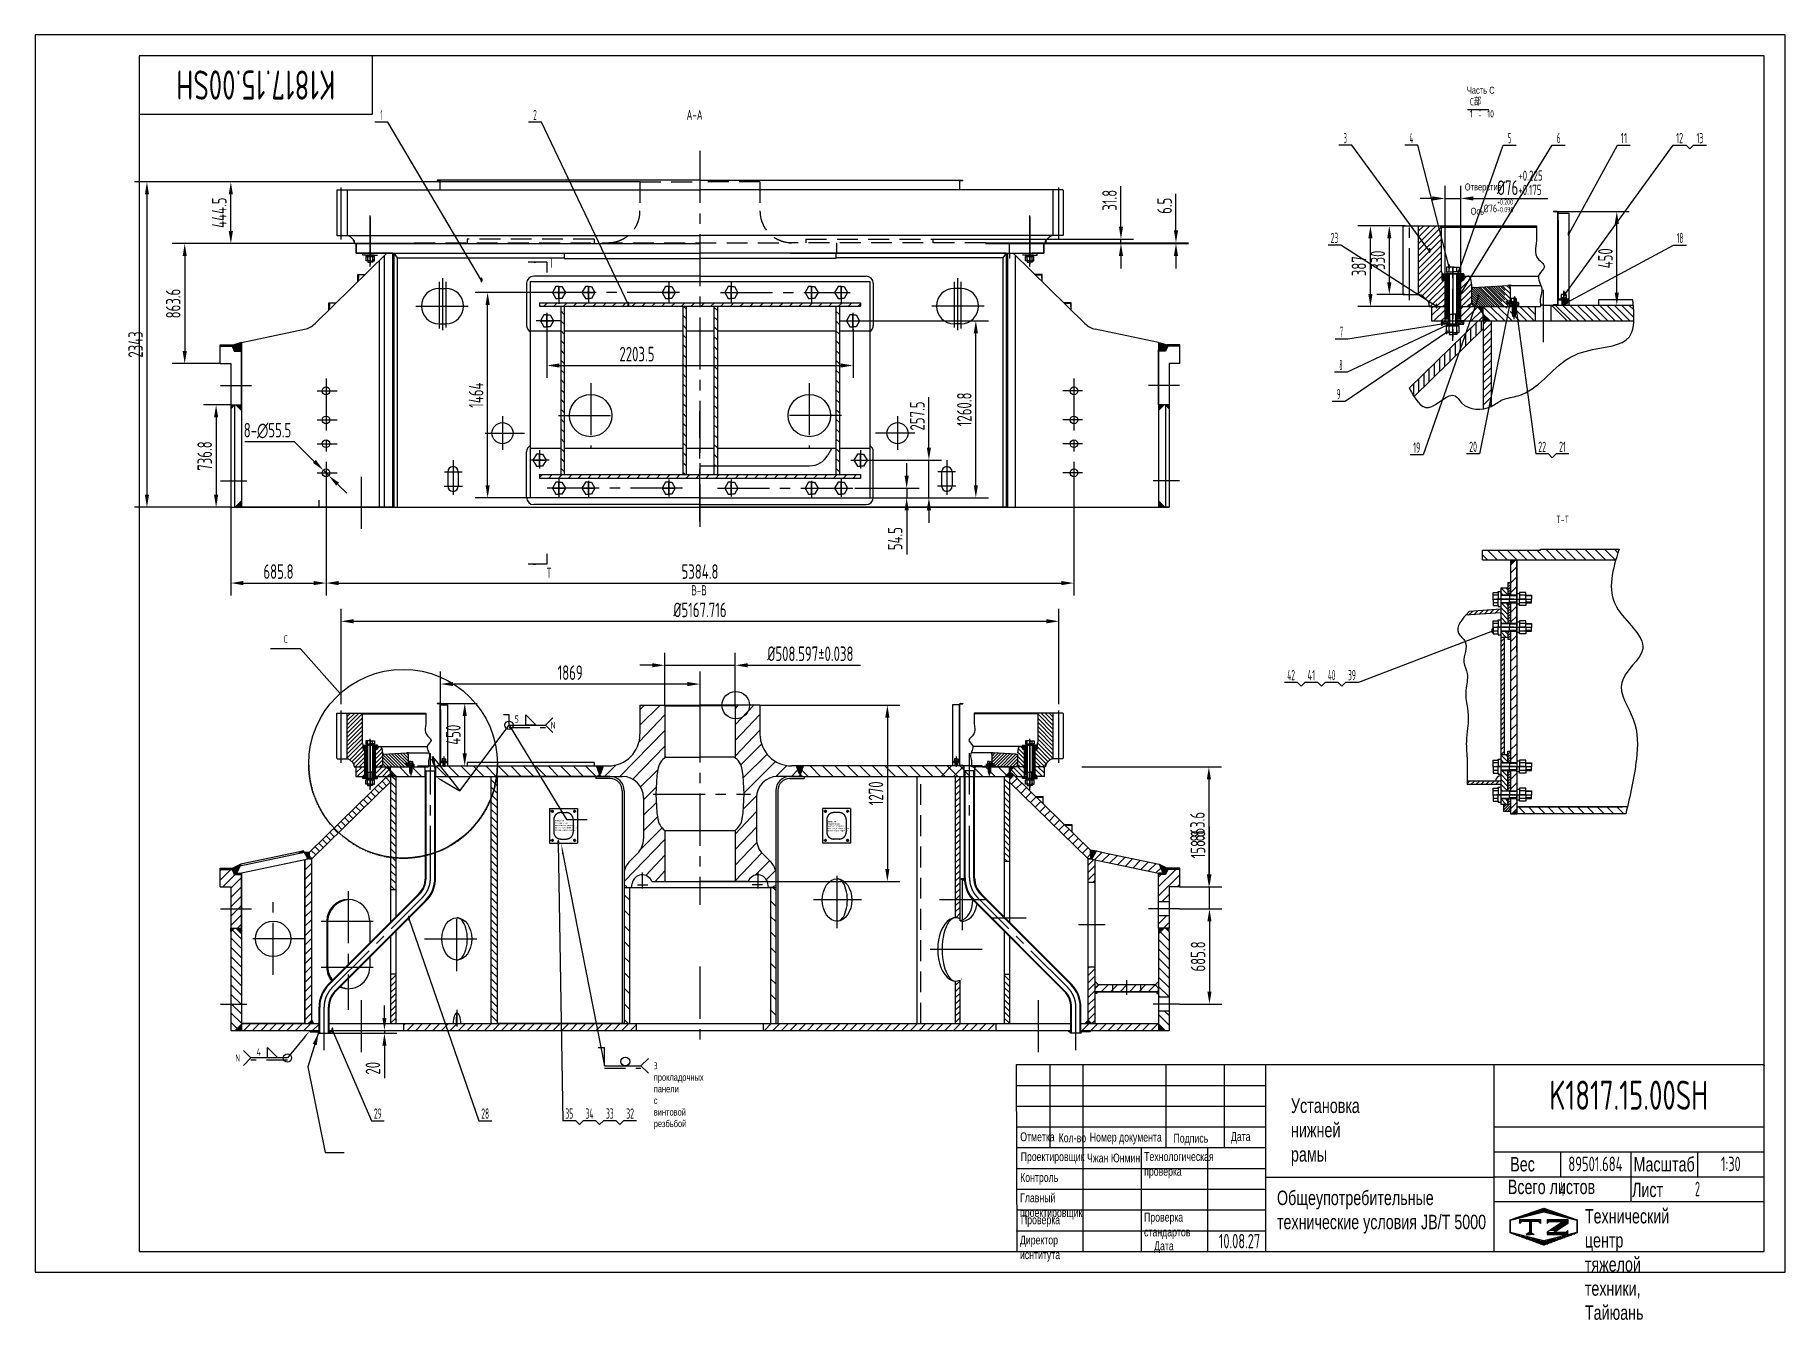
# Model space of a CAD drawing. Header units: millimetres. Extents: x 0 to 12600, y -344 to 8910.
import ezdxf
from ezdxf.enums import TextEntityAlignment as Align

# ---------------------------------------------------------------- set-up
doc = ezdxf.new("R2010")
doc.units = ezdxf.units.MM
doc.header["$LTSCALE"] = 300
doc.header["$MEASUREMENT"] = 0
doc.linetypes.add('F', pattern=[0.75, 0.5, -0.25])
doc.linetypes.add('G', pattern=[2, 1.25, -0.25, 0.25, -0.25])
for name, color, linetype in [('01', 7, 'Continuous'), ('02', 1, 'Continuous'), ('04', 2, 'F'), ('05', 4, 'G'), ('08', 1, 'Continuous'), ('10', 1, 'Continuous'), ('11', 3, 'Continuous'), ('13', 3, 'Continuous'), ('THICK', 7, 'Continuous')]:
    doc.layers.add(name, color=color, linetype=linetype)
doc.styles.get("Standard").update_dxf_attribs({"font": 'isocp', "width": 0.707, "bigfont": 'intecad.shx'})
doc.dimstyles.new('INTE', dxfattribs={"dimscale": 30, "dimtxt": 3.5, "dimasz": 3, "dimexe": 3, "dimexo": 0, "dimgap": 1, "dimtad": 1, "dimdec": 4, "dimdsep": 46, "dimtxsty": 'Standard', "dimcen": 0, "dimclrd": 1, "dimclre": 1, "dimclrt": 3, "dimazin": 0, "dimtfac": 1, "dimtdec": 4, "dimtmove": 0, "dimatfit": 0, "dimfxl": 1, "dimarcsym": 0})
doc.dimstyles.new('inte_cir_cir7', dxfattribs={"dimscale": 30, "dimtxt": 3.5, "dimasz": 3, "dimexe": 3, "dimexo": 0, "dimgap": 1, "dimtad": 1, "dimtoh": 1, "dimdec": 4, "dimdsep": 46, "dimtxsty": 'Standard', "dimcen": 0, "dimclrd": 1, "dimclre": 1, "dimclrt": 3, "dimaunit": 1, "dimadec": 0, "dimazin": 0, "dimtfac": 1, "dimtdec": 4, "dimtmove": 0, "dimatfit": 2, "dimfxl": 1, "dimarcsym": 0})
pattern_1 = [(45, (-10455.005, 3833.08), (-33.67596, 33.67596), [])]
pattern_2 = [(135, (-252.655, 665.34), (-26.5165, -26.5165), [])]
pattern_3 = [(45, (-252.655, 665.34), (-22.09709, 22.09709), [])]
pattern_4 = [(135, (-252.655, 665.34), (-22.09709, -22.09709), [])]
pattern_5 = [(45, (-252.655, 665.34), (-26.5165, 26.5165), [])]
pattern_6 = [(45, (-252.655, 665.34), (-30.93592, 30.93592), [])]
pattern_7 = [(135, (-464.529, 665.341), (-5.303301, -5.303301), [])]
pattern_8 = [(45, (10040.35, 665.341), (5.303301, -5.303301), [])]
pattern_9 = [(45, (-464.53, 0), (-35.35534, 35.35534), [])]
pattern_10 = [(135, (-464.53, 0), (-35.35534, -35.35534), [])]
pattern_11 = [(135, (-7901.377, -1399.704), (-17.67767, -17.67767), [])]
pattern_12 = [(45, (-7901.377, -1399.704), (-17.67767, 17.67767), [])]

msp = doc.modelspace()

# ---------------------------------------------------------------- texts
at = {"layer": '01', "attachment_point": 1}
for s, insert, char_height in [('{\\fArial|b0|i0|c204|p34;Дата}', (8610.44724, 1009.37565), 63.7370007), ('{\\fArial|b0|i0|c204|p34;Отметка}', (7093.8759, 1006.93168), 63.7370007), ('{\\fArial|b0|i0|c204|p34;Кол-во}', (7370.28328, 999.59977), 63.7370007), ('{\\fArial|b0|i0|c204|p34;Номер документа}', (7594.17698, 1004.50416), 63.7370007), ('{\\fArial|b0|i0|c204|p34;Подпись}', (8197.05926, 997.1558), 63.7370007), ('{\\fArial|b0|i0|c204|p34;Проектировщик}', (7096.68071, 864.5617), 63.7370007), ('{\\fArial|b0|i0|c204|p34;\\C3;Чжан Юнмин}', (7574.61847, 854.76939), 63.7370007), ('{\\fArial|b0|i0|c204|p34;Технологическая\\Pпроверка}', (7985.80301, 865.04095), 63.7370007), ('{\\fArial|b0|i0|c204|p34;Вес}', (10621.84633, 830.28779), 104.1037678), ('{\\fArial|b0|i0|c204|p34;Контроль}', (7093.01991, 714.43152), 63.7370007), ('{\\fArial|b0|i0|c204|p34;Главный\\Pпроектировщик}', (7092.45547, 567.72983), 63.7370007), ('{\\fArial|b0|i0|c204|p34;Проверка}', (7098.68447, 409.21372), 63.7370007), ('{\\fArial|b0|i0|c204|p34;Проверка\\Pстандартов}', (7985.19265, 428.15048), 63.7370007), ('{\\fArial|b0|i0|c204|p34;Директор\\Pиснтитута}', (7091.47504, 264.40005), 63.7370007), ('{\\fArial|b0|i0|c204|p34;Дата}', (8057.60843, 221.79859), 63.7370007)]:
    msp.add_mtext(s, dxfattribs=dict(at, insert=insert, char_height=char_height))
at = {"layer": '01', "insert": (11159.10015, 455.8709), "char_height": 104.1037678, "width": 4.8921648, "attachment_point": 1}
msp.add_mtext('{\\fArial|b0|i0|c204|p34;Технический центр\\Pтяжелой техники, Тайюань}', dxfattribs=at)
at = {"layer": '02', "width": 0.605172}
for p, p2 in [((11033.79532, 7460.16118), (11051.79532, 7460.16118)), ((10032.22357, 7338.98103), (10050.22357, 7338.98103)), ((10173.09532, 7222.41899), (10191.09532, 7222.41899)), ((10240.97032, 7181.91899), (10258.97032, 7181.91899)), ((3205.54536, 7126.981), (3223.54536, 7126.981)), ((11005.29532, 7026.06899), (11023.29532, 7026.06899)), ((4263.28055, 6952.11484), (4281.28055, 6952.11484)), ((10081.92434, 6939.66899), (10099.92434, 6939.66899)), ((10242.84532, 7008.28586), (10260.84532, 7008.28586)), ((10383.51368, 7008.63509), (10401.51368, 7008.63509)), ((10610.46752, 6962.38272), (10628.46752, 6962.38272)), ((10644.83969, 6991.95793), (10662.83969, 6991.95793)), ((11020.55046, 6968.16899), (11038.55046, 6968.16899)), ((10120.59532, 6812.91899), (10138.59532, 6812.91899)), ((10159.22032, 6806.16899), (10177.22032, 6806.16899)), ((10154.50282, 6752.91899), (10172.50282, 6752.91899)), ((10484.00037, 4601.66964), (10502.00037, 4601.66964)), ((3758.81432, 3074.98047), (3776.81432, 3074.98047)), ((2683.42175, 2531.52625), (2701.42175, 2531.52625)), ((2131.92545, 1725.98047), (2149.92545, 1725.98047))]:
    msp.add_text('●', height=30, dxfattribs=at).set_placement(p, p2, align=Align.FIT)
at = {"layer": '02', "attachment_point": 1}
for s, insert, char_height in [('{\\fArial|b0|i0|c204|p34;\\C3;Часть С}', (10309.52068, 8536.91774), 50), ('{\\fArial|b0|i0|c204|p34;\\C3;Отверстие}', (10294.18053, 7840.62429), 50), ('{\\fArial|b0|i0|c204|p34;\\C3;Ось}', (10336.35839, 7665.86746), 50), ('{\\fArial|b0|i0|c204|p34;\\W1;\\C3;Внимание\\PВход провода\\Pвысокого напряжения, \\Pопасно для жизни, вход\\Pпосторонним запрещен}', (3743.64133, 3256.71613), 10), ('{\\fArial|b0|i0|c204|p34;\\W1;\\C3;Внимание\\PВход провода\\Pвысокого напряжения, \\Pопасно для жизни, вход\\Pпосторонним запрещен}', (5704.70935, 3251.04102), 10)]:
    msp.add_mtext(s, dxfattribs=dict(at, insert=insert, char_height=char_height))
for s, insert, char_height, width in [('{\\Fisocp,intecad|c204;\\C3;3 \\fArial|b0|i0|c204|p34;прокладочных панели\\Pс винтовой резбьбой}', (4454.90936, 1512.06757), 50, 2.6554494), ('{\\fArial|b0|i0|c204|p34;\\C3;Установка нижней рамы}', (9042.35316, 1251.8671), 105, 2.2928252)]:
    msp.add_mtext(s, dxfattribs=dict(at, insert=insert, char_height=char_height, width=width))
at = {"layer": '05', "char_height": 104.145426, "attachment_point": 1}
for s, insert in [('{\\fArial|b0|i0|c204|p34;\\C0;Масштаб}', (11509.8965, 829.79518)), ('{\\fArial|b0|i0|c204|p34;\\C0;Всего листов}', (10604.64797, 667.0012)), ('{\\fArial|b0|i0|c204|p34;\\C0;Лист}', (11498.83478, 645.85215)), ('{\\fArial|b0|i0|c204|p34;\\C0;Общеупотребительные\\Pтехнические условия \\fArial|b0|i0|c0|p34;JB/T 5000}', (8942.20466, 587.93054))]:
    msp.add_mtext(s, dxfattribs=dict(at, insert=insert))
at = {"layer": '08', "color": 3, "insert": (10538.13179, 7679.7298), "char_height": 56, "attachment_point": 5}
msp.add_mtext('%%C76{\\H0.7x;\\S+0.200^ +0.098;}', dxfattribs=at)
at = {"layer": '11', "width": 0.693499}
msp.add_text('K1817.15.00SH', height=210, rotation=180, dxfattribs=at).set_placement((2161.98068, 8655), (1018.01932, 8655), align=Align.FIT)
at = {"layer": '11'}
for s, height, width, p, p2 in [('1', 74.24621, 0.404, (2487.97151, 8297.07342), (2498.46993, 8297.07342)), ('2', 74.24621, 0.562593, (3587.39273, 8297.07342), (3612.87515, 8297.07342)), ('3', 74.24621, 0.527686, (9422.17964, 8130.67595), (9445.35076, 8130.67595)), ('4', 74.24621, 0.543846, (9896.5567, 8130.67595), (9922.80273, 8130.67595)), ('5', 74.24621, 0.527686, (10605.9053, 8130.67595), (10629.07642, 8130.67595)), ('6', 74.24621, 0.600695, (10957.1969, 8130.67595), (10983.93892, 8130.67595)), ('11', 74.246212, 0.749243, (11416.23946, 8130.67595), (11463.52366, 8130.67595)), ('12', 74.246212, 0.611465, (11816.26229, 8130.67595), (11866.65778, 8130.67595)), ('13', 74.246212, 0.609833, (11962.78446, 8130.67595), (12012.20162, 8130.67595)), ('23', 74.246212, 0.581958, (9328.3887, 7411.25864), (9384.1887, 7411.25864)), ('18', 74.246212, 0.606, (11821.04078, 7411.25864), (11868.28364, 7411.25864)), ('7', 74.24621, 0.514182, (9396.26758, 6735.63502), (9417.26441, 6735.63502)), ('8', 74.24621, 0.514182, (9391.7741, 6496.26883), (9412.77093, 6496.26883)), ('9', 74.24621, 0.579528, (9373.06298, 6286.58564), (9399.80877, 6286.58564)), ('19', 74.246212, 0.612447, (9923.25905, 5901.99945), (9974.26, 5901.99945)), ('20', 74.246212, 0.600864, (10326.41916, 5907.63839), (10382.21916, 5907.63839)), ('22', 74.246212, 0.573679, (10823.78262, 5907.63839), (10879.58262, 5907.63839)), ('21', 74.246212, 0.623098, (10973.42772, 5907.63839), (11022.00355, 5907.63839)), ('42', 74.246212, 0.532994, (9016.0466, 4263.11782), (9071.8466, 4263.11782)), ('41', 74.246212, 0.653525, (9162.0796, 4263.11782), (9217.8796, 4263.11782)), ('40', 74.246212, 0.523398, (9309.76658, 4263.11782), (9362.25865, 4263.11782)), ('39', 74.246212, 0.568672, (9454.14562, 4263.11782), (9509.94562, 4263.11782)), ('K1817.15.00SH', 210, 0.693499, (10903.01932, 1170), (12046.98068, 1170)), ('29', 74.246212, 0.568672, (2440.37201, 1105.67502), (2496.17201, 1105.67502)), ('28', 74.246212, 0.601243, (3213.7238, 1105.67502), (3269.5238, 1105.67502)), ('35', 74.246212, 0.581958, (3818.6305, 1105.67502), (3874.4305, 1105.67502)), ('34', 74.246212, 0.556706, (3964.66351, 1105.67502), (4020.46351, 1105.67502)), ('33', 74.246212, 0.581958, (4110.69652, 1105.67502), (4166.49652, 1105.67502)), ('32', 74.246212, 0.573679, (4256.72952, 1105.67502), (4312.52952, 1105.67502)), ('89501.684', 105, 0.656989, (11040, 727.5), (11430, 727.5)), ('1:30', 105, 0.655288, (12139.44752, 727.5), (12280.55248, 727.5)), ('4', 105, 0.543846, (10976.44125, 547.5), (11013.55875, 547.5)), ('2', 105, 0.562593, (11951.98121, 547.5), (11988.01879, 547.5)), ('10.08.27', 104.103768, 0.642055, (8523.80076, 172.30795), (8821.24009, 172.30795))]:
    msp.add_text(s, height=height, dxfattribs=dict(at, width=width)).set_placement(p, p2, align=Align.FIT)
at = {"layer": '11', "color": 3, "linetype": 'Continuous', "width": 0.707}
for s, p in [('A-A', (4691.17089, 8276.4849)), ('B-B', (4725.62867, 4852.46841))]:
    msp.add_text(s, height=73.5, dxfattribs=at).set_placement(p, align=Align.BOTTOM_LEFT)
at = {"layer": '11', "width": 0.707}
for p in [(3701.006, 7211.08566), (3683.40192, 4977.95494)]:
    msp.add_text('T', height=73.5, dxfattribs=at).set_placement(p, align=Align.BOTTOM_LEFT)
at = {"layer": '11', "color": 3, "linetype": 'Continuous', "char_height": 52.5, "attachment_point": 1}
for s, insert, width in [('C部\\P1 ： 10', (10331.07197, 8455.55779), 469.522), ('T-T', (10952.31936, 5447.46862), 213.774), ('C', (1790.4478, 4586.49933), 108.27)]:
    msp.add_mtext(s, dxfattribs=dict(at, insert=insert, width=width))

# ---------------------------------------------------------------- blocks, each defined once
blk = doc.blocks.new('*U18')
at = {"layer": '01'}
for p, q in [((0, 50), (0, 0)), ((0, 50), (2, 50)), ((0, 0), (50, 0)), ((3, 8), (3, 49)), ((48, 3), (8, 3)), ((50, 0), (50, 1))]:
    blk.add_line(p, q, dxfattribs=at)
for centre, radius, start, end in [((2, 49), 0.99, 0.2621, 90), ((8, 8), 5.5, 180, 269.8782), ((48, 1), 1.52, 0, 90)]:
    blk.add_arc(centre, radius, start, end, dxfattribs=at)
blk = doc.blocks.new('*D21')
at = {"layer": '08', "color": 1, "lineweight": -2}
for p, q in [((2096, 5708), (2096, 4873)), ((7480, 5708), (7480, 4873)), ((2186, 4963), (7390, 4963))]:
    blk.add_line(p, q, dxfattribs=at)
at = {"layer": '08', "color": 1}
for points in [[(2186, 4978), (2186, 4948), (2096, 4963)], [(7390, 4978), (7390, 4948), (7480, 4963)]]:
    blk.add_solid(points, dxfattribs=at)
at = {"layer": 'Defpoints', "color": 0}
for p in [(2096, 5708), (7480, 5708), (7480, 4963)]:
    blk.add_point(p, dxfattribs=at)
at = {"layer": '08', "color": 3, "insert": (4788, 5046), "char_height": 105, "attachment_point": 5}
blk.add_mtext('5384.8', dxfattribs=at)
blk = doc.blocks.new('*D22')
at = {"layer": '08', "color": 1, "lineweight": -2}
for p, q in [((1410, 5509), (1410, 4873)), ((2096, 5509), (2096, 4873)), ((1500, 4963), (2006, 4963))]:
    blk.add_line(p, q, dxfattribs=at)
at = {"layer": '08', "color": 1}
for points in [[(1500, 4978), (1500, 4948), (1410, 4963)], [(2006, 4978), (2006, 4948), (2096, 4963)]]:
    blk.add_solid(points, dxfattribs=at)
at = {"layer": 'Defpoints', "color": 0}
for p in [(1410, 5509), (2096, 5509), (2096, 4963)]:
    blk.add_point(p, dxfattribs=at)
at = {"layer": '08', "color": 3, "insert": (1753, 5046), "char_height": 105, "attachment_point": 5}
blk.add_mtext('685.8', dxfattribs=at)
blk = doc.blocks.new('*D23')
at = {"layer": '08', "color": 1, "lineweight": -2}
for p, q in [((2311, 7408), (988, 7408)), ((1078, 7318), (1078, 6634)), ((1333, 6544), (988, 6544))]:
    blk.add_line(p, q, dxfattribs=at)
at = {"layer": '08', "color": 1}
for points in [[(1063, 7318), (1093, 7318), (1078, 7408)], [(1063, 6634), (1093, 6634), (1078, 6544)]]:
    blk.add_solid(points, dxfattribs=at)
at = {"layer": 'Defpoints', "color": 0}
for p in [(2311, 7408), (1078, 6544), (1333, 6544)]:
    blk.add_point(p, dxfattribs=at)
at = {"layer": '08', "color": 3, "insert": (995, 6976), "char_height": 105, "attachment_point": 5, "rotation": 90}
blk.add_mtext('863.6', dxfattribs=at)
blk = doc.blocks.new('*D24')
at = {"layer": '08', "color": 1, "lineweight": -2}
for p, q in [((4356, 7852), (716, 7852)), ((806, 7762), (806, 5599)), ((1410, 5509), (716, 5509))]:
    blk.add_line(p, q, dxfattribs=at)
at = {"layer": '08', "color": 1}
for points in [[(791, 7762), (821, 7762), (806, 7852)], [(791, 5599), (821, 5599), (806, 5509)]]:
    blk.add_solid(points, dxfattribs=at)
at = {"layer": 'Defpoints', "color": 0}
for p in [(4356, 7852), (806, 5509), (1410, 5509)]:
    blk.add_point(p, dxfattribs=at)
at = {"layer": '08', "color": 3, "insert": (724, 6681), "char_height": 105, "attachment_point": 5, "rotation": 90}
blk.add_mtext('2343', dxfattribs=at)
blk = doc.blocks.new('*D25')
at = {"layer": '08', "color": 1, "lineweight": -2}
for p, q in [((1410, 7852), (1320, 7852)), ((1410, 7498), (1410, 7762)), ((1410, 7408), (1320, 7408))]:
    blk.add_line(p, q, dxfattribs=at)
at = {"layer": '08', "color": 1}
for points in [[(1395, 7762), (1425, 7762), (1410, 7852)], [(1395, 7498), (1425, 7498), (1410, 7408)]]:
    blk.add_solid(points, dxfattribs=at)
at = {"layer": 'Defpoints', "color": 0}
for p in [(1410, 7852), (1410, 7852), (1410, 7408)]:
    blk.add_point(p, dxfattribs=at)
at = {"layer": '08', "color": 3, "insert": (1327, 7630), "char_height": 105, "attachment_point": 5, "rotation": 90}
blk.add_mtext('444.5', dxfattribs=at)
blk = doc.blocks.new('*D26')
at = {"layer": '08', "color": 1, "lineweight": -2}
for p, q in [((5220, 4084), (6227, 4084)), ((6137, 3994), (6137, 2904)), ((4788, 2814), (6227, 2814))]:
    blk.add_line(p, q, dxfattribs=at)
at = {"layer": '08', "color": 1}
for points in [[(6122, 3994), (6152, 3994), (6137, 4084)], [(6122, 2904), (6152, 2904), (6137, 2814)]]:
    blk.add_solid(points, dxfattribs=at)
at = {"layer": 'Defpoints', "color": 0}
for p in [(5220, 4084), (4788, 2814), (6137, 2814)]:
    blk.add_point(p, dxfattribs=at)
at = {"layer": '08', "color": 3, "insert": (6055, 3449), "char_height": 105, "attachment_point": 5, "rotation": 90}
blk.add_mtext('1270', dxfattribs=at)
blk = doc.blocks.new('*D27')
at = {"layer": '08', "color": 1, "lineweight": -2}
for p, q in [((7819, 7530), (7819, 7821)), ((6464, 7440), (7909, 7440)), ((7819, 7408), (7819, 7440)), ((7264, 7408), (7909, 7408)), ((7819, 7318), (7819, 7228))]:
    blk.add_line(p, q, dxfattribs=at)
at = {"layer": '08', "color": 1}
for points in [[(7804, 7530), (7834, 7530), (7819, 7440)], [(7804, 7318), (7834, 7318), (7819, 7408)]]:
    blk.add_solid(points, dxfattribs=at)
at = {"layer": 'Defpoints', "color": 0}
for p in [(6464, 7440), (7819, 7440), (7264, 7408)]:
    blk.add_point(p, dxfattribs=at)
at = {"layer": '08', "color": 3, "insert": (7737, 7720), "char_height": 105, "attachment_point": 5, "rotation": 90}
blk.add_mtext('31.8', dxfattribs=at)
blk = doc.blocks.new('*D30')
at = {"layer": '08', "color": 1, "lineweight": -2}
for p, q in [((1869, 5979), (1510, 5979)), ((2011, 5839), (1869, 5979)), ((2115, 5737), (2076, 5776)), ((2180, 5674), (2244, 5611))]:
    blk.add_line(p, q, dxfattribs=at)
at = {"layer": '08', "color": 1}
for points in [[(2022, 5850), (2001, 5829), (2076, 5776)], [(2190, 5685), (2169, 5664), (2115, 5737)]]:
    blk.add_solid(points, dxfattribs=at)
at = {"layer": 'Defpoints', "color": 0}
for p in [(2076, 5776), (2115, 5737)]:
    blk.add_point(p, dxfattribs=at)
at = {"layer": '08', "color": 3, "insert": (1674, 6061), "char_height": 105, "attachment_point": 5}
blk.add_mtext('8-∅55.5', dxfattribs=at)
blk = doc.blocks.new('*D54')
at = {"layer": '08', "color": 1, "lineweight": -2}
for p, q in [((1410, 6246), (1214, 6246)), ((1304, 6156), (1304, 5599)), ((1410, 5509), (1214, 5509))]:
    blk.add_line(p, q, dxfattribs=at)
at = {"layer": '08', "color": 1}
for points in [[(1289, 6156), (1319, 6156), (1304, 6246)], [(1289, 5599), (1319, 5599), (1304, 5509)]]:
    blk.add_solid(points, dxfattribs=at)
at = {"layer": 'Defpoints', "color": 0}
for p in [(1410, 6246), (1304, 5509), (1410, 5509)]:
    blk.add_point(p, dxfattribs=at)
at = {"layer": '08', "color": 3, "insert": (1222, 5878), "char_height": 105, "attachment_point": 5, "rotation": 90}
blk.add_mtext('736.8', dxfattribs=at)
blk = doc.blocks.new('9')
at = {"layer": '01'}
for p, q in [((7838, 2481), (7856, 2536)), ((7897, 2545), (8320, 2545)), ((8320, 2545), (8360, 2488)), ((7838, 2481), (8329, 2481)), ((8360, 2488), (8329, 2481))]:
    blk.add_line(p, q, dxfattribs=at)
at = {"layer": '01', "color": 7, "linetype": 'Continuous'}
for p, q in [((7854, 2532), (8329, 2532)), ((7856, 2536), (7859, 2545)), ((7856, 2536), (7897, 2545)), ((7859, 2545), (7897, 2545))]:
    blk.add_line(p, q, dxfattribs=at)
blk = doc.blocks.new('30')
at = {"layer": '01'}
for p, q in [((-462, 2059), (-919, 1963)), ((-462, 2059), (-462, 880)), ((-919, 1963), (-919, 880)), ((-462, 880), (-919, 880))]:
    blk.add_line(p, q, dxfattribs=at)
blk.add_circle((-690, 1490), 127, dxfattribs=at)
at = {"layer": '05', "color": 4, "linetype": 'G'}
for p, q in [((-690, 1230), (-690, 1762)), ((-462, 1490), (-919, 1490))]:
    blk.add_line(p, q, dxfattribs=at)
blk = doc.blocks.new('*D67')
at = {"layer": '08', "color": 1, "lineweight": -2}
for p, q in [((4534, 4079), (4534, 4461)), ((5042, 4079), (5042, 4461)), ((4444, 4371), (4354, 4371)), ((4534, 4371), (5042, 4371)), ((5132, 4371), (5943, 4371))]:
    blk.add_line(p, q, dxfattribs=at)
at = {"layer": '08', "color": 1}
for points in [[(4444, 4386), (4444, 4356), (4534, 4371)], [(5132, 4386), (5132, 4356), (5042, 4371)]]:
    blk.add_solid(points, dxfattribs=at)
at = {"layer": 'Defpoints', "color": 0}
for p in [(5042, 4371), (4534, 4079), (5042, 4079)]:
    blk.add_point(p, dxfattribs=at)
at = {"layer": '08', "color": 3, "insert": (5583, 4454), "char_height": 105, "attachment_point": 5}
blk.add_mtext('%%c508.597%%p0.038', dxfattribs=at)
blk = doc.blocks.new('*D69')
at = {"layer": '08', "color": 1, "lineweight": -2}
for p, q in [((8215, 7504), (8215, 7766)), ((6845, 7414), (8305, 7414)), ((6845, 7408), (8305, 7408)), ((8215, 7408), (8215, 7414)), ((8215, 7318), (8215, 7228))]:
    blk.add_line(p, q, dxfattribs=at)
at = {"layer": '08', "color": 1}
for points in [[(8200, 7504), (8230, 7504), (8215, 7414)], [(8200, 7318), (8230, 7318), (8215, 7408)]]:
    blk.add_solid(points, dxfattribs=at)
at = {"layer": 'Defpoints', "color": 0}
for p in [(6845, 7414), (6845, 7408), (8215, 7414)]:
    blk.add_point(p, dxfattribs=at)
at = {"layer": '08', "color": 3, "insert": (8133, 7680), "char_height": 105, "attachment_point": 5, "rotation": 90}
blk.add_mtext('6.5', dxfattribs=at)
blk = doc.blocks.new('*U76')
at = {"layer": '01'}
for p, q in [((-27.2, 9), (-27.2, 0)), ((0, 9), (-27.2, 9)), ((-27.2, 0), (0, 0)), ((0, 0), (-5.2, 9)), ((0, 9), (5.2, 0)), ((0, 9), (27.2, 9)), ((27.2, 0), (0, 0)), ((27.2, 9), (27.2, 0))]:
    blk.add_line(p, q, dxfattribs=at)
at = {"layer": '05'}
blk.add_line((0, 11.1), (0, -2.1), dxfattribs=at)
blk = doc.blocks.new('*U77')
at = {"layer": '01'}
for p, q in [((-31, 0), (-31, 30.4)), ((-31, 30.4), (0, 30.4)), ((-31, 18), (0, 18)), ((0, 30.4), (0, 0)), ((0, -30.4), (0, 0)), ((-31, 0), (-31, -30.4)), ((-31, -18), (0, -18)), ((-31, -30.4), (0, -30.4))]:
    blk.add_line(p, q, dxfattribs=at)
at = {"layer": '05'}
blk.add_line((-32.1, 0), (1.1, 0), dxfattribs=at)
blk = doc.blocks.new('*U78')
at = {"layer": '01'}
for p, q in [((-12.2, 4.1), (-12.2, 0)), ((0, 4.1), (-12.2, 4.1)), ((-12.2, 0), (0, 0)), ((0, 0), (-2.4, 4.1)), ((0, 4.1), (2.4, 0)), ((0, 4.1), (12.2, 4.1)), ((12.2, 0), (0, 0)), ((12.2, 4.1), (12.2, 0))]:
    blk.add_line(p, q, dxfattribs=at)
at = {"layer": '05'}
blk.add_line((0, 6.2), (0, -2.1), dxfattribs=at)
blk = doc.blocks.new('*D79')
at = {"layer": '08', "color": 1, "lineweight": -2}
for p, q in [((2902, 4096), (3184, 4096)), ((3094, 3736), (3094, 4006)), ((3018, 3646), (3184, 3646))]:
    blk.add_line(p, q, dxfattribs=at)
at = {"layer": '08', "color": 1}
for points in [[(3079, 4006), (3109, 4006), (3094, 4096)], [(3079, 3736), (3109, 3736), (3094, 3646)]]:
    blk.add_solid(points, dxfattribs=at)
at = {"layer": 'Defpoints', "color": 0}
for p in [(2902, 4096), (3094, 4096), (3018, 3646)]:
    blk.add_point(p, dxfattribs=at)
at = {"layer": '08', "color": 3, "insert": (3012, 3871), "char_height": 105, "attachment_point": 5, "rotation": 90}
blk.add_mtext('450', dxfattribs=at)
blk = doc.blocks.new('*D80')
at = {"layer": '08', "color": 1, "lineweight": -2}
for p, q in [((8456, 2866), (8456, 3209)), ((8240, 2776), (8546, 2776)), ((8456, 2617), (8456, 2776)), ((8240, 2617), (8546, 2617)), ((8456, 2527), (8456, 2437))]:
    blk.add_line(p, q, dxfattribs=at)
at = {"layer": '08', "color": 1}
for points in [[(8441, 2866), (8471, 2866), (8456, 2776)], [(8441, 2527), (8471, 2527), (8456, 2617)]]:
    blk.add_solid(points, dxfattribs=at)
at = {"layer": 'Defpoints', "color": 0}
for p in [(8240, 2776), (8456, 2776), (8240, 2617)]:
    blk.add_point(p, dxfattribs=at)
at = {"layer": '08', "color": 3, "insert": (8374, 3082), "char_height": 105, "attachment_point": 5, "rotation": 90}
blk.add_mtext('158.8', dxfattribs=at)
blk = doc.blocks.new('*D81')
at = {"layer": '08', "color": 1, "lineweight": -2}
for p, q in [((8240, 2617), (8546, 2617)), ((8456, 2527), (8456, 2021)), ((8240, 1931), (8546, 1931))]:
    blk.add_line(p, q, dxfattribs=at)
at = {"layer": '08', "color": 1}
for points in [[(8441, 2527), (8471, 2527), (8456, 2617)], [(8441, 2021), (8471, 2021), (8456, 1931)]]:
    blk.add_solid(points, dxfattribs=at)
at = {"layer": 'Defpoints', "color": 0}
for p in [(8240, 2617), (8240, 1931), (8456, 1931)]:
    blk.add_point(p, dxfattribs=at)
at = {"layer": '08', "color": 3, "insert": (8374, 2274), "char_height": 105, "attachment_point": 5, "rotation": 90}
blk.add_mtext('685.8', dxfattribs=at)
blk = doc.blocks.new('*D82')
at = {"layer": '08', "color": 1, "lineweight": -2}
for p, q in [((7538, 3639), (8542, 3639)), ((8452, 3549), (8452, 2866)), ((8315, 2776), (8542, 2776))]:
    blk.add_line(p, q, dxfattribs=at)
at = {"layer": '08', "color": 1}
for points in [[(8437, 3549), (8467, 3549), (8452, 3639)], [(8437, 2866), (8467, 2866), (8452, 2776)]]:
    blk.add_solid(points, dxfattribs=at)
at = {"layer": 'Defpoints', "color": 0}
for p in [(7538, 3639), (8315, 2776), (8452, 2776)]:
    blk.add_point(p, dxfattribs=at)
at = {"layer": '08', "color": 3, "insert": (8370, 3208), "char_height": 105, "attachment_point": 5, "rotation": 90}
blk.add_mtext('863.6', dxfattribs=at)
blk = doc.blocks.new('*U84')
at = {"layer": '01'}
for p, q in [((-31, 0), (-31, 30)), ((-31, 30), (0, 30)), ((-31, 18), (0, 18)), ((0, 30), (0, 0)), ((0, -30), (0, 0)), ((-31, 0), (-31, -30)), ((-31, -18), (0, -18)), ((-31, -30), (0, -30))]:
    blk.add_line(p, q, dxfattribs=at)
at = {"layer": '05'}
blk.add_line((-32, 0), (1, 0), dxfattribs=at)
blk = doc.blocks.new('*U83')
at = {"layer": '01'}
for p, q in [((-27, 9), (-27, 0)), ((0, 9), (-27, 9)), ((-27, 0), (0, 0)), ((0, 0), (-5, 9)), ((0, 9), (5, 0)), ((0, 9), (27, 9)), ((27, 0), (0, 0)), ((27, 9), (27, 0))]:
    blk.add_line(p, q, dxfattribs=at)
at = {"layer": '05'}
blk.add_line((0, 11), (0, -2), dxfattribs=at)
blk = doc.blocks.new('*D87')
at = {"layer": '08', "color": 1, "lineweight": -2}
for p, q in [((9790, 7536), (9661, 7536)), ((9751, 7446), (9751, 7130)), ((9864, 7040), (9661, 7040))]:
    blk.add_line(p, q, dxfattribs=at)
at = {"layer": '08', "color": 1}
for points in [[(9736, 7446), (9766, 7446), (9751, 7536)], [(9736, 7130), (9766, 7130), (9751, 7040)]]:
    blk.add_solid(points, dxfattribs=at)
at = {"layer": 'Defpoints', "color": 0}
for p in [(9790, 7536), (9751, 7040), (9864, 7040)]:
    blk.add_point(p, dxfattribs=at)
at = {"layer": '08', "color": 3, "insert": (9668, 7288), "char_height": 105, "attachment_point": 5, "rotation": 90}
blk.add_mtext('330', dxfattribs=at)
blk = doc.blocks.new('*D86')
at = {"layer": '08', "color": 1, "lineweight": -2}
for p, q in [((9866, 7536), (9525, 7536)), ((9615, 7045), (9615, 7446)), ((10038, 6955), (9525, 6955))]:
    blk.add_line(p, q, dxfattribs=at)
at = {"layer": '08', "color": 1}
for points in [[(9600, 7446), (9630, 7446), (9615, 7536)], [(9600, 7045), (9630, 7045), (9615, 6955)]]:
    blk.add_solid(points, dxfattribs=at)
at = {"layer": 'Defpoints', "color": 0}
for p in [(9615, 7536), (9866, 7536), (10038, 6955)]:
    blk.add_point(p, dxfattribs=at)
at = {"layer": '08', "color": 3, "insert": (9532, 7245), "char_height": 105, "attachment_point": 5, "rotation": 90}
blk.add_mtext('387', dxfattribs=at)
blk = doc.blocks.new('*D85')
at = {"layer": '08', "color": 1, "lineweight": -2}
for p, q in [((10943, 7639), (11479, 7639)), ((11389, 7054), (11389, 7549)), ((11116, 6964), (11479, 6964))]:
    blk.add_line(p, q, dxfattribs=at)
at = {"layer": '08', "color": 1}
for points in [[(11374, 7549), (11404, 7549), (11389, 7639)], [(11374, 7054), (11404, 7054), (11389, 6964)]]:
    blk.add_solid(points, dxfattribs=at)
at = {"layer": 'Defpoints', "color": 0}
for p in [(10943, 7639), (11389, 7639), (11116, 6964)]:
    blk.add_point(p, dxfattribs=at)
at = {"layer": '08', "color": 3, "insert": (11307, 7302), "char_height": 105, "attachment_point": 5, "rotation": 90}
blk.add_mtext('450', dxfattribs=at)
blk = doc.blocks.new('*D88')
at = {"layer": '08', "color": 1, "lineweight": -2}
for p, q in [((2204, 4092), (2204, 4778)), ((2294, 4688), (7282, 4688)), ((7372, 4092), (7372, 4778))]:
    blk.add_line(p, q, dxfattribs=at)
at = {"layer": '08', "color": 1}
for points in [[(2294, 4703), (2294, 4673), (2204, 4688)], [(7282, 4703), (7282, 4673), (7372, 4688)]]:
    blk.add_solid(points, dxfattribs=at)
at = {"layer": 'Defpoints', "color": 0}
for p in [(7372, 4688), (2204, 4092), (7372, 4092)]:
    blk.add_point(p, dxfattribs=at)
at = {"layer": '08', "color": 3, "insert": (4788, 4770), "char_height": 105, "attachment_point": 5}
blk.add_mtext('%%C5167.716', dxfattribs=at)
blk = doc.blocks.new('*D89')
at = {"layer": '08', "color": 1, "lineweight": -2}
for p, q in [((2919, 3988), (2919, 4326)), ((4788, 3942), (4788, 4326)), ((4698, 4236), (3009, 4236))]:
    blk.add_line(p, q, dxfattribs=at)
at = {"layer": '08', "color": 1}
for points in [[(3009, 4251), (3009, 4221), (2919, 4236)], [(4698, 4251), (4698, 4221), (4788, 4236)]]:
    blk.add_solid(points, dxfattribs=at)
at = {"layer": 'Defpoints', "color": 0}
for p in [(2919, 4236), (2919, 3988), (4788, 3942)]:
    blk.add_point(p, dxfattribs=at)
at = {"layer": '08', "color": 3, "insert": (3853, 4318), "char_height": 105, "attachment_point": 5}
blk.add_mtext('1869', dxfattribs=at)
blk = doc.blocks.new('*U90', base_point=(3351, 2903))
at = {"layer": '01'}
blk.add_lwpolyline([(3998, 3349), (4073, 3274), (3998, 3274)], close=True, dxfattribs=at)
blk.add_circle((3878, 3274), 30, dxfattribs=at)
at = {"layer": '02'}
for points in [[(4193, 3327), (4140, 3274), (4193, 3221)], [(3396, 2876), (3523, 2801), (3878, 3274), (4140, 3274)]]:
    blk.add_lwpolyline(points, dxfattribs=at)
blk.add_lwpolyline([(3351, 2903, 0, 12, 0), (3396, 2876, 12, 12, 0)], format="xyseb", dxfattribs=at)
at = {"layer": '04'}
blk.add_line((3878, 3259), (4140, 3259), dxfattribs=at)
at = {"layer": '13', "width": 0.707}
blk.add_text('5', height=52.5, dxfattribs=at).set_placement((3918, 3292))
at = {"layer": '13', "width": 1.010989}
blk.add_text('N', height=52.5, dxfattribs=at).set_placement((4178, 3248), (4212, 3248), align=Align.FIT)
blk = doc.blocks.new('*U91', base_point=(2441, 1071))
at = {"layer": '01'}
blk.add_lwpolyline([(2139, 953), (2214, 878), (2139, 878)], close=True, dxfattribs=at)
blk.add_circle((2282, 878), 30, dxfattribs=at)
at = {"layer": '02'}
for points in [[(2407, 1030), (2282, 878), (2019, 878)], [(1966, 931), (2019, 878), (1966, 825)]]:
    blk.add_lwpolyline(points, dxfattribs=at)
blk.add_lwpolyline([(2441, 1071, 0, 12, 0), (2407, 1030, 12, 12, 0)], format="xyseb", dxfattribs=at)
at = {"layer": '04'}
blk.add_line((2282, 862), (2019, 862), dxfattribs=at)
at = {"layer": '13', "width": 1.010989}
blk.add_text('N', height=52.5, dxfattribs=at).set_placement((1907, 852), (1941, 852), align=Align.FIT)
at = {"layer": '13', "width": 0.707}
blk.add_text('4', height=52.5, dxfattribs=at).set_placement((2060, 895))
blk = doc.blocks.new('*U92')
at = {"layer": '01'}
for p, q in [((0, 7), (-6, 3)), ((-6, 3), (-6, 0)), ((-6, -3), (-6, 0)), ((6, 3), (0, 7)), ((6, 0), (6, 3)), ((6, 0), (6, -3)), ((0, -7), (-6, -3)), ((6, -3), (0, -7))]:
    blk.add_line(p, q, dxfattribs=at)
at = {"layer": '05'}
for p, q in [((-8, 0), (8, 0)), ((0, -9), (0, 9))]:
    blk.add_line(p, q, dxfattribs=at)
blk = doc.blocks.new('*U94')
at = {"layer": '01'}
for p, q in [((0, 47), (-43, 22)), ((-43, 22), (-43, 0)), ((-43, -22), (-43, 0)), ((43, 22), (0, 47)), ((43, 0), (43, 22)), ((43, 0), (43, -22)), ((0, -47), (-43, -22)), ((43, -22), (0, -47))]:
    blk.add_line(p, q, dxfattribs=at)
at = {"layer": '05'}
for p, q in [((-44, 0), (45, 0)), ((0, 48), (0, -48))]:
    blk.add_line(p, q, dxfattribs=at)
blk = doc.blocks.new('*U95')
at = {"layer": '01'}
for p, q in [((-45, 0), (-45, 47)), ((-45, 47), (0, 47)), ((-45, 28), (0, 28)), ((0, 47), (0, 0)), ((0, -47), (0, 0)), ((-45, 0), (-45, -47)), ((-45, -28), (0, -28)), ((-45, -47), (0, -47))]:
    blk.add_line(p, q, dxfattribs=at)
at = {"layer": '05'}
blk.add_line((-46, 0), (1, 0), dxfattribs=at)
blk = doc.blocks.new('*D117')
at = {"layer": '08', "color": 1, "lineweight": -2}
for p, q in [((3686, 6792), (3686, 6440)), ((5890, 6792), (5890, 6440)), ((3776, 6530), (5800, 6530))]:
    blk.add_line(p, q, dxfattribs=at)
at = {"layer": '08', "color": 1}
for points in [[(3776, 6545), (3776, 6515), (3686, 6530)], [(5800, 6545), (5800, 6515), (5890, 6530)]]:
    blk.add_solid(points, dxfattribs=at)
at = {"layer": 'Defpoints', "color": 0}
for p in [(3686, 6792), (5890, 6792), (5890, 6530)]:
    blk.add_point(p, dxfattribs=at)
at = {"layer": '08', "color": 3, "insert": (4334, 6612), "char_height": 105, "attachment_point": 5}
blk.add_mtext('2203.5', dxfattribs=at)
blk = doc.blocks.new('*D118')
at = {"layer": '08', "color": 1, "lineweight": -2}
for p, q in [((6276, 5736), (6276, 5826)), ((5902, 5646), (6366, 5646)), ((5985, 5577), (6366, 5577)), ((6276, 5646), (6276, 5577)), ((6276, 5487), (6276, 5170))]:
    blk.add_line(p, q, dxfattribs=at)
at = {"layer": '08', "color": 1}
for points in [[(6261, 5736), (6291, 5736), (6276, 5646)], [(6261, 5487), (6291, 5487), (6276, 5577)]]:
    blk.add_solid(points, dxfattribs=at)
at = {"layer": 'Defpoints', "color": 0}
for p in [(5902, 5646), (5985, 5577), (6276, 5577)]:
    blk.add_point(p, dxfattribs=at)
at = {"layer": '08', "color": 3, "insert": (6193, 5283), "char_height": 105, "attachment_point": 5, "rotation": 90}
blk.add_mtext('54.5', dxfattribs=at)
blk = doc.blocks.new('*D119')
at = {"layer": '08', "color": 1, "lineweight": -2}
for p, q in [((6436, 5939), (6436, 6302)), ((6010, 5849), (6526, 5849)), ((6436, 5577), (6436, 5849)), ((6031, 5577), (6526, 5577)), ((6436, 5487), (6436, 5397))]:
    blk.add_line(p, q, dxfattribs=at)
at = {"layer": '08', "color": 1}
for points in [[(6421, 5939), (6451, 5939), (6436, 5849)], [(6421, 5487), (6451, 5487), (6436, 5577)]]:
    blk.add_solid(points, dxfattribs=at)
at = {"layer": 'Defpoints', "color": 0}
for p in [(6010, 5849), (6436, 5849), (6031, 5577)]:
    blk.add_point(p, dxfattribs=at)
at = {"layer": '08', "color": 3, "insert": (6353, 6166), "char_height": 105, "attachment_point": 5, "rotation": 90}
blk.add_mtext('257.5', dxfattribs=at)
blk = doc.blocks.new('*D120')
at = {"layer": '08', "color": 1, "lineweight": -2}
for p, q in [((5968, 6852), (6864, 6852)), ((6774, 5667), (6774, 6762)), ((6173, 5577), (6864, 5577))]:
    blk.add_line(p, q, dxfattribs=at)
at = {"layer": '08', "color": 1}
for points in [[(6759, 6762), (6789, 6762), (6774, 6852)], [(6759, 5667), (6789, 5667), (6774, 5577)]]:
    blk.add_solid(points, dxfattribs=at)
at = {"layer": 'Defpoints', "color": 0}
for p in [(5968, 6852), (6774, 6852), (6173, 5577)]:
    blk.add_point(p, dxfattribs=at)
at = {"layer": '08', "color": 3, "insert": (6691, 6214), "char_height": 105, "attachment_point": 5, "rotation": 90}
blk.add_mtext('1260.8', dxfattribs=at)
blk = doc.blocks.new('*D121')
at = {"layer": '08', "color": 1, "lineweight": -2}
for p, q in [((3706, 7056), (3169, 7056)), ((3259, 5667), (3259, 6966)), ((3589, 5577), (3169, 5577))]:
    blk.add_line(p, q, dxfattribs=at)
at = {"layer": '08', "color": 1}
for points in [[(3244, 6966), (3274, 6966), (3259, 7056)], [(3244, 5667), (3274, 5667), (3259, 5577)]]:
    blk.add_solid(points, dxfattribs=at)
at = {"layer": 'Defpoints', "color": 0}
for p in [(3259, 7056), (3706, 7056), (3589, 5577)]:
    blk.add_point(p, dxfattribs=at)
at = {"layer": '08', "color": 3, "insert": (3176, 6316), "char_height": 105, "attachment_point": 5, "rotation": 90}
blk.add_mtext('1464', dxfattribs=at)
blk = doc.blocks.new('*D122')
at = {"layer": '08', "color": 1, "lineweight": -2}
for p, q in [((2516, 1831), (2516, 1921)), ((2118, 1721), (2606, 1721)), ((2222, 1741), (2606, 1741)), ((2516, 1741), (2516, 1721)), ((2516, 1631), (2516, 1397))]:
    blk.add_line(p, q, dxfattribs=at)
at = {"layer": '08', "color": 1}
for points in [[(2501, 1831), (2531, 1831), (2516, 1741)], [(2501, 1631), (2531, 1631), (2516, 1721)]]:
    blk.add_solid(points, dxfattribs=at)
at = {"layer": 'Defpoints', "color": 0}
for p in [(2118, 1721), (2222, 1741), (2516, 1721)]:
    blk.add_point(p, dxfattribs=at)
at = {"layer": '08', "color": 3, "insert": (2433, 1469), "char_height": 105, "attachment_point": 5, "rotation": 90}
blk.add_mtext('20', dxfattribs=at)
blk = doc.blocks.new('*D125')
at = {"layer": '08', "color": 1, "lineweight": -2}
for p, q in [((10152, 7115), (10152, 7823)), ((10266, 7128), (10266, 7823)), ((10062, 7733), (9972, 7733)), ((10152, 7733), (10266, 7733)), ((10356, 7733), (10893, 7733))]:
    blk.add_line(p, q, dxfattribs=at)
at = {"layer": '08', "color": 1}
for points in [[(10062, 7748), (10062, 7718), (10152, 7733)], [(10356, 7748), (10356, 7718), (10266, 7733)]]:
    blk.add_solid(points, dxfattribs=at)
at = {"layer": 'Defpoints', "color": 0}
for p in [(10266, 7733), (10152, 7115), (10266, 7128)]:
    blk.add_point(p, dxfattribs=at)
at = {"layer": '08', "color": 3, "insert": (10691, 7846), "char_height": 105, "attachment_point": 5}
blk.add_mtext('%%C76{\\C3;\\H0.7x;\\S+0.225^ +0.175;}', dxfattribs=at)
blk = doc.blocks.new('JG')
at = {"layer": '02', "linetype": 'Continuous'}
h = blk.add_hatch(dxfattribs=at)
h.set_pattern_fill('LINE', color=1, scale=2, angle=-45, style=0)
h.set_pattern_definition([(315, (-1165.1466, 31310.6454), (4.490128, 4.490128), [])])
h.paths.add_polyline_path([(15285.8, 9262.1), (15285.8, 9256.7), (15284.3, 9256.7), (15284.3, 9248.7), (15303.3, 9248.7), (15303.3, 9262.1)])
edge = h.paths.add_edge_path()
edge.add_line((15285.8, 9288.7), (15285.8, 9280.1))
edge.add_line((15285.8, 9280.1), (15303.3, 9280.1))
edge.add_line((15303.3, 9280.1), (15303.3, 9302.7))
edge.add_line((15303.3, 9302.7), (15299.3, 9302.7))
edge.add_arc((15299.3, 9299.7), 3, 90, 165)
edge.add_line((15296.4, 9300.5), (15294.3, 9292.5))
edge.add_arc((15289.4, 9293.7), 5, 270, 345, ccw=False)
edge.add_line((15289.4, 9288.7), (15285.8, 9288.7))
at = {"layer": '01'}
for p, q in [((15284.3, 9256.7), (15284.3, 9248.7)), ((15285.8, 9256.7), (15284.3, 9256.7)), ((15303.3, 9248.7), (15284.3, 9248.7)), ((15285.8, 9288.7), (15285.8, 9256.7)), ((15303.3, 9280.1), (15285.8, 9280.1)), ((15303.3, 9262.1), (15285.8, 9262.1)), ((15303.3, 9248.7), (15303.3, 9302.7))]:
    blk.add_line(p, q, dxfattribs=at)
at = {"layer": '01', "color": 7, "linetype": 'Continuous'}
for p, q in [((15289.4, 9288.7), (15285.8, 9288.7)), ((15294.3, 9292.5), (15296.4, 9300.5)), ((15303.3, 9302.7), (15299.3, 9302.7))]:
    blk.add_line(p, q, dxfattribs=at)
for centre, radius, start, end in [((15289.4, 9293.7), 5, 270, 345), ((15299.3, 9299.7), 3, 90, 165)]:
    blk.add_arc(centre, radius, start, end, dxfattribs=at)
at = {"layer": '05', "color": 142, "linetype": 'G'}
blk.add_line((15313.8, 9271.1), (15275.9, 9271.1), dxfattribs=at)
blk = doc.blocks.new('*U128')
at = {"layer": '01'}
for p, q in [((-12.2, 4.1), (-12.2, 0)), ((0, 4.1), (-12.2, 4.1)), ((-12.2, 0), (0, 0)), ((0, 0), (-2.4, 4.1)), ((0, 4.1), (2.4, 0)), ((0, 4.1), (12.2, 4.1)), ((12.2, 0), (0, 0)), ((12.2, 4.1), (12.2, 0))]:
    blk.add_line(p, q, dxfattribs=at)
at = {"layer": '05'}
blk.add_line((0, 6.2), (0, -2.1), dxfattribs=at)
blk = doc.blocks.new('HJGFAS')
at = {"layer": '02', "linetype": 'Continuous', "ltscale": 0.75}
h = blk.add_hatch(dxfattribs=at)
h.set_pattern_fill('LINE', color=1, scale=5, angle=45, style=0)
h.set_pattern_definition([(45, (12145.463, 21111.644), (-11.22532, 11.22532), [])])
h.paths.add_polyline_path([(14815.9, 9491.9, 0.397722), (14805.9, 9501.3), (14753.5, 9501.3, 0.213422), (14751.3, 9500.3, -0.213422), (14749, 9499.3), (14739.4, 9499.3, -0.317837), (14736.6, 9501.3), (14724, 9501.3), (14724, 9316.3), (14729.2, 9316.3, 0.339454), (14734, 9320), (14736.5, 9329.1), (14737, 9331.3), (14739.4, 9331.3), (14746.5, 9331.3), (14749, 9331.3), (14749.5, 9328.8), (14751.3, 9318.8, 0.36397), (14754.2, 9316.3), (14815.2, 9316.3, 0.4309), (14825.2, 9326.9), (14825.2, 9327)])
at = {"layer": '01'}
for p, q in [((14724, 9515.3), (14724, 9326.3)), ((14816.9, 9501.3), (14736.7, 9501.3)), ((14786.5, 9501.3), (14786.5, 9501.3)), ((14816.9, 9501.3), (14786.6, 9501.3)), ((14678.4, 9304.9), (14675.1, 9298.5)), ((14678.4, 9292.1), (14675.1, 9298.5)), ((14685, 9304.9), (14678.4, 9304.9)), ((14678.4, 9304.9), (14678.4, 9298.5)), ((14678.4, 9292.1), (14678.4, 9298.5)), ((14685, 9292.1), (14678.4, 9292.1)), ((14685, 9306.5), (14685, 9298.5)), ((14697.1, 9304.9), (14685, 9304.9)), ((14685, 9290.5), (14685, 9298.5)), ((14697.1, 9292.1), (14685, 9292.1)), ((14697.1, 9306.5), (14697.1, 9298.5)), ((14747.1, 9306.5), (14697.1, 9306.5)), ((14697.1, 9290.5), (14697.1, 9298.5)), ((14747.1, 9290.5), (14697.1, 9290.5)), ((14741.1, 9306.5), (14741.1, 9298.5)), ((14741.1, 9290.5), (14741.1, 9298.5)), ((14747.1, 9310.5), (14747.1, 9298.5)), ((14763.1, 9310.5), (14747.1, 9310.5)), ((14747.1, 9286.5), (14747.1, 9298.5)), ((14763.1, 9286.5), (14747.1, 9286.5)), ((14763.1, 9298.5), (14763.1, 9310.5)), ((14763.1, 9298.5), (14763.1, 9286.5))]:
    blk.add_line(p, q, dxfattribs=at)
at = {"layer": '01', "color": 7, "linetype": 'Continuous'}
for p, q in [((14730.6, 9515.3), (14724, 9515.3)), ((14732.2, 9509.3), (14724, 9509.3)), ((14733.5, 9513.1), (14736.7, 9501.3)), ((14816.9, 9501.3), (14805.6, 9501.3))]:
    blk.add_line(p, q, dxfattribs=at)
at = {"layer": '01', "ltscale": 0.75}
for p, q in [((14724, 9509.3), (14724, 9316.3)), ((14815.9, 9491.9), (14825.2, 9326.9))]:
    blk.add_line(p, q, dxfattribs=at)
at = {"layer": '01', "color": 7, "linetype": 'Continuous', "ltscale": 0.75}
for p, q in [((14731.8, 9509.3), (14724, 9509.3)), ((14749, 9499.3), (14739.4, 9499.3)), ((14805.9, 9501.3), (14753.5, 9501.3)), ((14805.9, 9501.3), (14753.5, 9501.3)), ((14734, 9320), (14736.5, 9329.1)), ((14746.5, 9331.3), (14739.4, 9331.3)), ((14751.3, 9318.8), (14749.5, 9328.8)), ((14729.2, 9316.3), (14724, 9316.3)), ((14815.2, 9316.3), (14754.2, 9316.3))]:
    blk.add_line(p, q, dxfattribs=at)
at = {"layer": '01', "color": 7, "linetype": 'Continuous'}
blk.add_arc((14730.6, 9512.3), 3, 15, 90, dxfattribs=at)
at = {"layer": '01'}
blk.add_arc((14732.2, 9506.3), 3, 15, 90, dxfattribs=at)
at = {"layer": '01', "color": 7, "linetype": 'Continuous', "ltscale": 0.75}
for centre, radius, start, end in [((14739.3, 9502), 2.65, 194.19228, 272.45397), ((14749, 9502.3), 3, 270, 318.18969), ((14753.5, 9498.3), 3, 90, 138.18969), ((14739.4, 9328.3), 3, 90, 165), ((14746.5, 9328.3), 3, 10, 90), ((14729.2, 9321.3), 5, 270, 345), ((14754.2, 9319.3), 3, 190, 270)]:
    blk.add_arc(centre, radius, start, end, dxfattribs=at)
at = {"layer": '01', "ltscale": 0.75}
for centre, start, end in [((14805.9, 9491.3), 3.24479, 90), ((14815.2, 9326.3), 270, 3.24479)]:
    blk.add_arc(centre, 10, start, end, dxfattribs=at)
at = {"layer": '02', "ltscale": 0.75}
for p, q in [((14753.5, 9501.3), (14746.5, 9501.3)), ((14739.4, 9331.3), (14734.2, 9331.3)), ((14736.5, 9329.1), (14737.6, 9333.3)), ((14746.5, 9331.3), (14751.4, 9331.3)), ((14749.5, 9328.8), (14748.2, 9336.2)), ((14825.2, 9327), (14826.3, 9308.1)), ((14729.2, 9316.3), (14735.3, 9316.3)), ((14734, 9320), (14732.7, 9314.9)), ((14754.2, 9316.3), (14750.6, 9316.3)), ((14751.3, 9318.8), (14752.1, 9314.1))]:
    blk.add_line(p, q, dxfattribs=at)
at = {"layer": '02', "color": 1, "linetype": 'Continuous'}
for p, q in [((14697.1, 9306.5), (14685, 9306.5)), ((14697.1, 9290.5), (14685, 9290.5))]:
    blk.add_line(p, q, dxfattribs=at)
at = {"layer": '02'}
for p, q in [((14741.1, 9304.9), (14697.1, 9304.9)), ((14741.1, 9292.1), (14697.1, 9292.1)), ((14815.2, 9316.3), (14830.3, 9316.3))]:
    blk.add_line(p, q, dxfattribs=at)
at = {"layer": '05'}
blk.add_line((14766.3, 9298.5), (14663, 9298.5), dxfattribs=at)
at = {"layer": '01'}
blk.add_blockref('JG', (-560.2, 27.4), dxfattribs=at)
at = {"layer": '01', "rotation": 270}
blk.add_blockref('*U128', (14743, 9298.5), dxfattribs=at)
blk = doc.blocks.new('*U162', base_point=(251.96, 168.31))
at = {"layer": '01'}
for p, q in [((251.96, 168.31), (251.96, 182.31)), ((195.96, 168.31), (251.96, 168.31))]:
    blk.add_line(p, q, dxfattribs=at)
blk = doc.blocks.new('*U163')
at = {"layer": '04'}
blk.add_blockref('*U162', (0, 0), dxfattribs=at)
blk = doc.blocks.new('*U164')
at = {"layer": '01'}
for points in [[(415, 292), (25, 292)], [(25, 292), (25, 5)], [(415, 5), (415, 292)], [(25, 5), (415, 5)]]:
    blk.add_lwpolyline(points, dxfattribs=at)
at = {"layer": '02'}
for points in [[(420, 297), (0, 297)], [(0, 297), (0, 0)], [(420, 0), (420, 297)], [(0, 0), (420, 0)]]:
    blk.add_lwpolyline(points, dxfattribs=at)
blk = doc.blocks.new('*X168')
at = {"color": 0}
for p, q in [((127.06, 7.8), (132.06, 7.8)), ((127.06, 7.5), (132.06, 7.5)), ((127.06, 7.2), (127.32, 7.2)), ((127.84, 5.4), (129.64, 5.4)), ((128.3, 5.7), (130.1, 5.7)), ((128.77, 6), (130.57, 6)), ((129.23, 6.3), (131.04, 6.3)), ((129.7, 6.6), (131.51, 6.6)), ((130.16, 6.9), (131.98, 6.9)), ((130.62, 7.2), (132.06, 7.2))]:
    blk.add_line(p, q, dxfattribs=at)
blk = doc.blocks.new('*X169')
at = {"color": 0}
for p, q in [((127.06, 4.8), (132.06, 4.8)), ((127.06, 4.5), (132.06, 4.5)), ((131.84, 5.1), (132.06, 5.1))]:
    blk.add_line(p, q, dxfattribs=at)
blk = doc.blocks.new('*X167')
at = {"color": 0}
for p, q in [((122.34, 4.5), (123.72, 4.5)), ((122.82, 4.8), (123.24, 4.8))]:
    blk.add_line(p, q, dxfattribs=at)
blk = doc.blocks.new('*X166')
at = {"color": 0}
for p, q in [((120.53, 7.8), (125.53, 7.8)), ((120.53, 7.5), (125.53, 7.5)), ((120.53, 7.2), (120.79, 7.2)), ((125.27, 7.2), (125.53, 7.2))]:
    blk.add_line(p, q, dxfattribs=at)
blk = doc.blocks.new('*X165')
at = {"color": 0}
for p, q in [((120.66, 8.7), (121.92, 8.7)), ((121.52, 9), (123.12, 9)), ((122.38, 9.3), (124.32, 9.3)), ((123.24, 9.6), (125.52, 9.6)), ((124.1, 9.9), (128.52, 9.9)), ((124.97, 10.2), (127.67, 10.2)), ((125.83, 10.5), (126.82, 10.5)), ((127.02, 9.6), (129.37, 9.6)), ((128.22, 9.3), (130.22, 9.3)), ((129.42, 9), (131.07, 9)), ((130.62, 8.7), (131.92, 8.7)), ((118.22, 7.8), (118.32, 7.8)), ((118.22, 7.5), (118.27, 7.5)), ((118.22, 7.2), (118.27, 7.2)), ((118.22, 6.9), (118.27, 6.9)), ((118.22, 6.6), (118.27, 6.6)), ((118.22, 6.3), (118.27, 6.3)), ((118.22, 6), (118.27, 6)), ((118.22, 5.7), (118.27, 5.7)), ((118.22, 5.4), (118.27, 5.4)), ((118.22, 5.1), (118.27, 5.1)), ((118.22, 4.8), (118.27, 4.8)), ((118.79, 4.5), (119.42, 4.5)), ((118.94, 8.1), (119.52, 8.1)), ((119.8, 8.4), (120.72, 8.4)), ((131.82, 8.4), (132.77, 8.4)), ((133.02, 8.1), (133.62, 8.1)), ((133.12, 4.5), (133.76, 4.5)), ((134.22, 7.8), (134.32, 7.8)), ((134.27, 7.5), (134.32, 7.5)), ((134.27, 7.2), (134.32, 7.2)), ((134.27, 6.9), (134.32, 6.9)), ((134.27, 6.6), (134.32, 6.6)), ((134.27, 6.3), (134.32, 6.3)), ((134.27, 6), (134.32, 6)), ((134.27, 5.7), (134.32, 5.7)), ((134.27, 5.4), (134.32, 5.4)), ((134.27, 5.1), (134.32, 5.1)), ((134.27, 4.8), (134.32, 4.8)), ((119.61, 4.2), (120.62, 4.2)), ((120.43, 3.9), (121.82, 3.9)), ((121.26, 3.6), (123.02, 3.6)), ((122.08, 3.3), (124.22, 3.3)), ((122.91, 3), (125.42, 3)), ((123.73, 2.7), (128.89, 2.7)), ((124.55, 2.4), (128.07, 2.4)), ((125.38, 2.1), (127.26, 2.1)), ((126.2, 1.8), (126.45, 1.8)), ((127.12, 3), (129.7, 3)), ((128.32, 3.3), (130.51, 3.3)), ((129.52, 3.6), (131.32, 3.6)), ((130.72, 3.9), (132.14, 3.9)), ((131.92, 4.2), (132.95, 4.2))]:
    blk.add_line(p, q, dxfattribs=at)

# ---------------------------------------------------------------- dimensions: what is measured, and where the dimension line sits
at = {"layer": '08'}
for base, p1, p2, picture, middle in [((806.2997, 5509.39888), (4355.91053, 7852.39888), (1409.71053, 5509.39888), '*D24', (723.78937, 6680.89888)), ((1409.73997, 7852.39888), (1409.73997, 7407.89888), (1409.73997, 7852.39888), '*D25', (1327.23997, 7630.14888)), ((7819.42343, 7439.69888), (7264.41053, 7407.89888), (6463.91053, 7439.69888), '*D27', (7736.92343, 7720.22213)), ((8215.13288, 7414.39888), (6845.31053, 7407.89888), (6845.31053, 7414.39888), '*D69', (8132.63288, 7680.12204)), ((1077.95413, 6544.29888), (2311.41053, 7407.89888), (1333.41053, 6544.29888), '*D23', (995.45413, 6976.09888)), ((1304.26884, 5509.39888), (1409.71053, 6246.19888), (1409.71053, 5509.39888), '*D54', (1221.76884, 5877.79888)), ((3094.40622, 4095.98047), (3017.97477, 3645.98047), (2902.29919, 4095.98047), '*D79', (3011.90622, 3870.98047)), ((6137.16293, 2813.98047), (5219.91053, 4083.98047), (4787.91053, 2813.98047), '*D26', (6054.65259, 3448.98047)), ((8452.41573, 2775.88047), (7537.89977, 3639.48047), (8315.21742, 2775.88047), '*D82', (8369.91573, 3207.68047)), ((8456.22679, 2775.88047), (8239.91053, 2617.08047), (8239.91053, 2775.88047), '*D80', (8373.72679, 3082.38597)), ((8456.22679, 1931.28047), (8239.91053, 2617.08047), (8239.91053, 1931.28047), '*D81', (8373.72679, 2274.18047)), ((2515.51994, 1720.98047), (2221.76117, 1740.98047), (2117.91053, 1720.98047), '*D122', (2433.0096, 1469.17945))]:
    dim = msp.add_linear_dim(base=base, p1=p1, p2=p2, angle=90, dimstyle='INTE', dxfattribs=at)
    dim.commit()
    dim.dimension.update_dxf_attribs({"geometry": picture, "text_midpoint": middle})
dim = msp.add_linear_dim(base=(10266.09532, 7732.6663), p1=(10152.09532, 7115.25046), p2=(10266.09532, 7128.11591), text='%%C76{\\C3;\\H0.7x;\\S+0.225^ +0.175;}', dimstyle='INTE', override={"dimgap": 1, "dimdec": 2, "dimzin": 8, "dimpost": '<>{\\C3;\\H0.7x;\\S+0.225^+0.175;}', "dimtol": 0, "dimlim": 0, "dimtp": 0.225, "dimtm": -0.175, "dimtfac": 0.7}, dxfattribs=at)
dim.commit()
dim.dimension.update_dxf_attribs({"geometry": '*D125', "text_midpoint": (10691.28453, 7732.6663), "dimtype": 160})
for base, p1, p2, text, picture, middle in [((11389.2582, 7639.41899), (11116.39168, 6964.41899), (10942.87831, 7639.41899), '450', '*D85', (11306.7582, 7301.91899)), ((9614.96355, 7535.69399), (10038.09532, 6954.66899), (9866.1671, 7535.69399), '387', '*D86', (9532.46355, 7245.18149)), ((9750.9863, 7040.39399), (9790.45962, 7535.69399), (9863.90868, 7040.39399), '330', '*D87', (9668.4863, 7288.04399)), ((3258.86525, 7055.59888), (3588.589, 5576.59888), (3705.7997, 7055.59888), '1464', '*D121', (3176.36525, 6316.09888)), ((6773.81776, 6852.39888), (6173.27965, 5576.59888), (5967.55967, 6852.39888), '1260.8', '*D120', (6691.30743, 6214.49888)), ((6435.5495, 5849.09888), (6030.58882, 5576.59888), (6009.6455, 5849.09888), '257.5', '*D119', (6353.03916, 6165.50789)), ((6275.94786, 5576.59888), (5902.20737, 5646.09888), (5984.91053, 5576.59888), '54.5', '*D118', (6193.44786, 5283.40292))]:
    dim = msp.add_linear_dim(base=base, p1=p1, p2=p2, angle=90, text=text, dimstyle='INTE', dxfattribs=at)
    dim.commit()
    dim.dimension.update_dxf_attribs({"geometry": picture, "text_midpoint": middle})
dim = msp.add_linear_dim(base=(5889.51053, 6529.8218), p1=(3686.31053, 6791.55634), p2=(5889.51053, 6791.55634), text='2203.5', dimstyle='INTE', dxfattribs=at)
dim.commit()
dim.dimension.update_dxf_attribs({"geometry": '*D117', "text_midpoint": (4333.98202, 6529.8218), "dimtype": 160})
dim = msp.add_diameter_dim_2p(p1=(2115.32581, 5737.47165), p2=(2075.69526, 5776.32611), text='8-<>', dimstyle='inte_cir_cir7', dxfattribs=at)
dim.commit()
dim.dimension.update_dxf_attribs({"geometry": '*D30', "text_midpoint": (1674.39135, 5978.73267), "dimtype": 163})
for base, p1, p2, picture, middle in [((7480.31053, 4963.44494), (2095.51053, 5708.4939), (7480.31053, 5708.4939), '*D21', (4787.91053, 5045.94494)), ((2095.51053, 4963.44494), (1409.71053, 5509.39888), (2095.51053, 5509.39888), '*D22', (1752.61053, 5045.94494)), ((2918.91053, 4235.96877), (4787.91053, 3942.3562), (2918.91053, 3988.24766), '*D89', (3853.41053, 4318.46877))]:
    dim = msp.add_linear_dim(base=base, p1=p1, p2=p2, dimstyle='INTE', dxfattribs=at)
    dim.commit()
    dim.dimension.update_dxf_attribs({"geometry": picture, "text_midpoint": middle})
for base, p1, p2, text, picture, middle in [((7371.56853, 4687.93056), (2204.25253, 4091.95754), (7371.56853, 4091.95754), '%%C5167.716', '*D88', (4787.91053, 4770.43056)), ((5042.20903, 4371.29973), (4533.61203, 4078.78432), (5042.20903, 4078.78432), '%%c<>%%p0.038', '*D67', (5582.68448, 4453.79973))]:
    dim = msp.add_linear_dim(base=base, p1=p1, p2=p2, text=text, dimstyle='INTE', dxfattribs=at)
    dim.commit()
    dim.dimension.update_dxf_attribs({"geometry": picture, "text_midpoint": middle})

# ---------------------------------------------------------------- hatches: boundary and pattern name
at = {"layer": '01'}
h = msp.add_hatch(color=256, dxfattribs=at)
h.paths.add_polyline_path([(2883.91053, 3569.98047), (2883.91053, 3566.23719), (2888.33063, 3569.98047)])
h.paths.add_polyline_path([(2810.91053, 3569.98047), (2807.07463, 3569.98047), (2810.91053, 3567.23347)])
h = msp.add_hatch(color=256, dxfattribs=at)
h.paths.add_polyline_path([(2809.41053, 3613.34839), (2809.41053, 3609.98047), (2813.56663, 3609.98047)])
h.paths.add_polyline_path([(2885.41053, 3613.19851), (2881.35326, 3609.98047), (2885.41053, 3609.98047)])
h = msp.add_hatch(color=256, dxfattribs=at)
h.paths.add_polyline_path([(6691.91053, 3569.98047), (6691.91053, 3566.23719), (6687.49043, 3569.98047)])
h.paths.add_polyline_path([(6764.91053, 3569.98047), (6768.74643, 3569.98047), (6764.91053, 3567.23347)])
h = msp.add_hatch(color=256, dxfattribs=at)
h.paths.add_polyline_path([(6766.41053, 3613.34839), (6766.41053, 3609.98047), (6762.25443, 3609.98047)])
h.paths.add_polyline_path([(6690.41053, 3613.19851), (6694.46781, 3609.98047), (6690.41053, 3609.98047)])
h = msp.add_hatch(color=256, dxfattribs=at)
h.paths.add_polyline_path([(1981.41053, 1740.98047), (1971.2673, 1740.98047), (1981.41053, 1730.98047)])
h.paths.add_polyline_path([(2044.91053, 1730.98047), (2037.57959, 1730.98047), (2044.91053, 1720.98047)])
h.paths.add_polyline_path([(2124.66053, 1730.98047), (2117.91053, 1730.98047), (2117.91053, 1721.00181)])
h = msp.add_hatch(color=256, dxfattribs=at)
h.paths.add_polyline_path([(7457.91053, 1730.98047), (7451.16053, 1730.98047), (7457.91053, 1721.00181)])
h.paths.add_polyline_path([(7538.24147, 1730.98047), (7530.91053, 1730.98047), (7530.91053, 1720.98047)])
h.paths.add_polyline_path([(7604.55376, 1740.98047), (7594.41053, 1740.98047), (7594.41053, 1730.98047)])
at = {"layer": '02', "linetype": 'Continuous'}
h = msp.add_hatch(dxfattribs=at)
h.set_pattern_fill('LINE', color=1, scale=4.5, angle=45, style=0)
h.set_pattern_definition([(135, (15635.348, 4219.9), (10.102788, 10.102788), [])])
h.paths.add_polyline_path([(10964.04532, 7631.16899, 0.4142135624), (10959.54532, 7635.66899), (10933.29532, 7635.66899), (10933.29532, 7639.41899), (10959.54532, 7639.41899, -0.4142135624), (10967.79532, 7631.16899), (10967.79532, 6972.66899, -0.4142135624), (10959.54532, 6964.41899), (10933.29532, 6964.41899), (10933.29532, 6968.16899), (10959.54532, 6968.16899, 0.4142135624), (10964.04532, 6972.66899)])
h = msp.add_hatch(dxfattribs=at)
h.set_pattern_fill('LINE', color=1, scale=10, angle=45, style=0)
h.set_pattern_definition([(45, (2000.364, 5823.807), (-22.45064, 22.45064), [])])
h.paths.add_polyline_path([(10123.59532, 7526.69399), (10114.59532, 7535.69399), (9958.85182, 7535.69399), (9958.85182, 7040.39399), (9960.98807, 7040.39399, -0.1989123674), (9994.9292, 7026.33511), (10024.03645, 6997.22786), (10038.09532, 6983.16899), (10038.09532, 6963.28674), (10038.09532, 6954.66899), (10152.09532, 6954.66899), (10152.09532, 7145.16899), (10131.54532, 7145.16899, -0.4142135624), (10130.34532, 7146.36899), (10130.34532, 7197.19938, -0.1349987948), (10123.59532, 7221.74399)])
h.paths.add_polyline_path([(10342.59532, 7107.66899), (10335.43656, 7157.04209, 0.3726418681), (10316.13836, 7173.74399), (10287.84532, 7173.74399), (10287.84532, 7146.36899, -0.4142135624), (10286.64532, 7145.16899), (10266.09532, 7145.16899), (10266.09532, 6954.66899), (10321.59532, 6954.66899), (10321.59532, 6963.99378), (10321.59532, 6967.79205), (10325.26417, 6968.77512), (10342.59532, 6973.41899)])
h.paths.add_polyline_path([(9959.46493, 7094.60675), (9978.30851, 7140.38112), (10014.7238, 7125.39032), (9995.88022, 7079.61595)], flags=24)
h.paths.add_polyline_path([(10027.64617, 7183.28842), (10070.22903, 7208.52874), (10090.30869, 7174.65242), (10047.72583, 7149.4121)], flags=24)
h.paths.add_polyline_path([(10259.95248, 7055.33963), (10305.83926, 7025.52341), (10284.3855, 6992.50634), (10238.49871, 7022.32257)], flags=9)
h = msp.add_hatch(dxfattribs=at)
h.set_pattern_fill('_USER', color=1, scale=7.5, angle=45, style=0, pattern_type=0)
h.set_pattern_definition([(45, (-22450.251, -8283.984), (-5.3033009, 5.3033009), [])])
h.paths.add_polyline_path([(10237.59532, 6865.41899), (10260.09532, 6865.41899), (10266.09532, 6871.41899), (10266.09532, 7145.16899), (10285.59532, 7145.16899, 0.4142135624), (10287.84532, 7147.41899), (10287.84532, 7187.16899), (10284.84532, 7190.16899), (10237.59532, 7190.16899)])
h.paths.add_polyline_path([(10180.59532, 7190.16899), (10133.34532, 7190.16899), (10130.34532, 7187.16899), (10130.34532, 7147.41899, 0.4142135624), (10132.59532, 7145.16899), (10153.23136, 7145.16899, -0.6681786379), (10156.41334, 7137.48701), (10153.41334, 7134.48701, 0.1989123674), (10152.09532, 7131.30503), (10152.09532, 6871.41899), (10158.09532, 6865.41899), (10180.59532, 6865.41899)])
h = msp.add_hatch(dxfattribs=at)
h.set_pattern_fill('LINE', color=1, scale=7.5, angle=135, style=0)
h.set_pattern_definition([(135, (-22450.251, -17719.492), (-16.83798, -16.83798), [])])
h.paths.add_polyline_path([(10356.74629, 7092.40815, 0.3977219607), (10342.59532, 7077.4322), (10342.59532, 6995.4152), (10357.26001, 6991.48581, -0.3394542589), (10360.59532, 6987.13914), (10360.59532, 6982.53698, -0.3249196962), (10357.4859, 6978.25723), (10333.70475, 6970.53026, 0.3249196962), (10330.59532, 6966.25051), (10330.59532, 6954.66899), (10582.59532, 6954.66899), (10582.59532, 6962.38518, 0.3394542589), (10577.03647, 6969.62962), (10563.43064, 6973.27529, -0.3394542589), (10560.09532, 6977.62196), (10560.09532, 6988.39304, -0.3639702343), (10563.81391, 6992.82467), (10582.59532, 6996.13634), (10582.59532, 7089.33771, 0.3977219607), (10568.44435, 7104.31366), (10566.74629, 7104.31366)])
h = msp.add_hatch(dxfattribs=at)
h.set_pattern_fill('ANSI31', color=1, scale=400, style=0)
h.set_pattern_definition(pattern_9)
h.paths.add_polyline_path([(4122.96307, 6982.168), (4132.14923, 6957.09888), (4787.91053, 6957.09888), (4787.91053, 6982.168)])
h.paths.add_polyline_path([(3632.21053, 6982.168), (3632.21053, 6957.09888), (4132.14923, 6957.09888), (4122.96307, 6982.168)])
h.paths.add_polyline_path([(4787.91053, 6982.168), (4787.91053, 6957.09888), (5944.21053, 6957.09888), (5944.21053, 6982.168)])
at = {"layer": '02'}
h = msp.add_hatch(dxfattribs=at)
h.set_pattern_fill('ANSI31', color=256, scale=400, angle=90, style=0)
h.set_pattern_definition(pattern_10)
h.paths.add_polyline_path([(3809.96053, 6957.09888), (3784.96053, 6957.09888), (3784.96053, 6169.59888), (3809.96053, 6169.59888)])
h.paths.add_polyline_path([(3809.96053, 6169.59888), (3784.96053, 6169.59888), (3784.96053, 5744.09888), (3809.96053, 5744.09888)])
h = msp.add_hatch(dxfattribs=at)
h.set_pattern_fill('ANSI31', color=256, scale=400, angle=90, style=0)
h.set_pattern_definition(pattern_10)
h.paths.add_polyline_path([(4688.21053, 6957.09888), (4663.21053, 6957.09888), (4663.21053, 5744.09888), (4688.21053, 5744.09888)])
h.paths.add_polyline_path([(4505.49538, 6787.44426), (4680.21538, 6787.44426), (4680.21538, 6708.69426), (4505.49538, 6708.69426)], flags=9)
h = msp.add_hatch(dxfattribs=at)
h.set_pattern_fill('ANSI31', color=256, scale=400, angle=90, style=0)
h.set_pattern_definition(pattern_10)
h.paths.add_polyline_path([(4913.21053, 6957.09888), (4888.21053, 6957.09888), (4888.21053, 5807.89888), (4913.21053, 5807.89888)])
h = msp.add_hatch(dxfattribs=at)
h.set_pattern_fill('ANSI31', color=256, scale=400, angle=90, style=0)
h.set_pattern_definition(pattern_10)
h.paths.add_polyline_path([(5791.46053, 6957.09888), (5766.46053, 6957.09888), (5766.46053, 6169.59888), (5791.46053, 6169.59888)])
h.paths.add_polyline_path([(5791.46053, 6169.59888), (5766.46053, 6169.59888), (5766.46053, 5744.09888), (5791.46053, 5744.09888)])
for points in [[(10427.79532, 6954.66899), (10385.79532, 6954.66899), (10427.79532, 6902.16899)], [(2558.91053, 3639.48047), (2530.91053, 3639.48047), (2558.91053, 3604.48047)], [(7016.91053, 3639.48047), (7044.91053, 3639.48047), (7016.91053, 3604.48047)], [(7016.91053, 3609.43535), (7016.91053, 3569.98047), (7016.91053, 3529.82669), (7017.03577, 3547.86095), (7047.75207, 3579.36506)], [(7582.91053, 1815.98047), (7559.44313, 1790.98047), (7607.91053, 1790.98047)]]:
    msp.add_hatch(color=256, dxfattribs=at).paths.add_polyline_path(points)
h = msp.add_hatch(dxfattribs=at)
h.set_pattern_fill('ANSI31', color=256, scale=300, angle=90, style=0)
h.set_pattern_definition([(135, (-15310.95, -4803.804), (-26.516504, -26.516504), [])])
edge = h.paths.add_edge_path()
edge.add_spline(control_points=[(11511.37169, 6850.41899), (11513.66515, 6888.24853), (11511.20157, 6926.30544), (11507.55284, 6964.41899)], knot_values=[1286.6569004539, 1286.6569004539, 1286.6569004539, 1286.6569004539, 1362.5352195101, 1362.5352195101, 1362.5352195101, 1362.5352195101], degree=3, periodic=0)
edge.add_line((11507.55284, 6964.41899), (10918.59702, 6964.41899))
edge.add_line((10918.59702, 6964.41899), (11032.59702, 6850.41899))
edge.add_line((11032.59702, 6850.41899), (11511.37169, 6850.41899))
h.paths.add_polyline_path([(10803.54532, 6944.76684), (10793.64318, 6954.66899), (10620.99532, 6954.66899), (10620.99532, 6914.31899), (10620.99532, 6902.16899), (10618.59532, 6902.16899), (10618.59532, 6895.10734), (10608.99532, 6890.36459), (10599.39532, 6895.10734), (10599.39532, 6902.16899), (10596.99532, 6902.16899), (10596.99532, 6914.31899), (10596.99532, 6954.66899), (10427.79532, 6954.66899), (10427.79532, 6898.41899), (10475.79532, 6850.41899), (10803.54532, 6850.41899)])
h = msp.add_hatch(dxfattribs=at)
h.set_pattern_fill('ANSI31', color=256, scale=300, angle=45, style=0)
h.set_pattern_definition([(90, (-15310.95, -4803.804), (-37.5, 8e-15), [])])
edge = h.paths.add_edge_path()
edge.add_line((10427.79532, 6793.40816), (10427.33736, 6849.63129))
edge.add_line((10427.33736, 6849.63129), (10389.15579, 6850.04062))
edge.add_line((10389.15579, 6850.04062), (9894.87007, 6366.24077))
edge.add_spline(control_points=[(9894.87007, 6366.24077), (9906.29742, 6345.45237), (9917.72477, 6324.66398), (9929.52041, 6305.70373)], knot_values=[0, 0, 0, 0, 55.1415467978, 55.1415467978, 55.1415467978, 55.1415467978], degree=3, periodic=0)
edge.add_line((9929.52041, 6305.70373), (10427.79532, 6793.40816))
at = {"layer": '02', "linetype": 'Continuous'}
h = msp.add_hatch(dxfattribs=at)
h.set_pattern_fill('LINE', color=1, scale=3, angle=135, style=0)
h.set_pattern_definition([(135, (-22450.251, -8283.984), (-6.735192, -6.735192), [])])
h.paths.add_polyline_path([(10129.59532, 6850.41899), (10129.59532, 6827.91899), (10181.34532, 6827.91899), (10181.34532, 6850.41899)])
h.paths.add_polyline_path([(10288.59532, 6827.91899), (10288.59532, 6850.41899), (10236.84532, 6850.41899), (10236.84532, 6827.91899)])
at = {"layer": '02'}
h = msp.add_hatch(dxfattribs=at)
h.set_pattern_fill('ANSI31', color=256, scale=300, style=0)
h.set_pattern_definition([(45, (-15310.95, -4803.804), (-26.516504, 26.516504), [])])
edge = h.paths.add_edge_path()
edge.add_spline(control_points=[(10427.79532, 6217.14474), (10447.85411, 6220.54864), (10467.26605, 6226.72171), (10484.79532, 6235.30054)], knot_values=[633.5830137825, 633.5830137825, 633.5830137825, 633.5830137825, 690.251263467, 690.251263467, 690.251263467, 690.251263467], degree=3, periodic=0)
edge.add_line((10484.79532, 6235.30054), (10484.79532, 6850.41899))
edge.add_line((10484.79532, 6850.41899), (10427.79532, 6850.41899))
edge.add_line((10427.79532, 6850.41899), (10427.79532, 6217.14474))
h = msp.add_hatch(color=256, dxfattribs=at)
h.paths.add_polyline_path([(8100.02576, 6692.59212), (8089.91053, 6694.69724), (8089.91053, 6643.63995), (8121.41053, 6643.19888)])
h.paths.add_polyline_path([(8121.41053, 6686.52185), (8100.02576, 6692.59212), (8121.41053, 6643.19888)], flags=17)
h.paths.add_polyline_path([(8134.41053, 6682.83168), (8121.41053, 6686.52185), (8121.41053, 6643.19888), (8134.41053, 6643.19888)])
h.paths.add_polyline_path([(8150.7313, 6678.19888), (8134.41053, 6682.83168), (8134.41053, 6643.19888)])
h.paths.add_polyline_path([(8242.41053, 6678.19888), (8150.7313, 6678.19888), (8144.91053, 6665.7162), (8144.91053, 6642.05419), (8157.102, 6668.19888), (8242.41053, 6668.19888)])
h.paths.add_polyline_path([(8144.91053, 6642.05419), (8144.91053, 6665.7162), (8134.41053, 6643.19888), (8089.91053, 6643.19888), (8089.91053, 6633.19888), (8140.78123, 6633.19888)])
at = {"layer": '02', "linetype": 'Continuous'}
h = msp.add_hatch(dxfattribs=at)
h.set_pattern_fill('ANSI31', color=1, scale=400, style=0)
h.set_pattern_definition(pattern_9)
h.paths.add_polyline_path([(3809.96053, 5744.09888), (3632.21053, 5744.09888), (3632.21053, 5719.09888), (4787.91053, 5719.09888), (4787.91053, 5744.09888)])
h.paths.add_polyline_path([(4787.91053, 5744.09888), (4787.91053, 5719.09888), (5944.21053, 5719.09888), (5944.21053, 5744.09888)])
h = msp.add_hatch(dxfattribs=at)
h.set_pattern_fill('ANSI31', color=1, scale=400, angle=90, style=0)
h.set_pattern_definition([(135, (-7901.377, -1399.704), (-35.35534, -35.35534), [])])
edge = h.paths.add_edge_path()
edge.add_line((10840.75006, 5207.16964), (10840.75006, 5200.66964))
edge.add_line((10840.75006, 5200.66964), (10421.65006, 5200.66964))
edge.add_line((10421.65006, 5200.66964), (10421.65006, 5131.16964))
edge.add_line((10421.65006, 5131.16964), (11381.99525, 5131.16964))
edge.add_spline(control_points=[(11381.99525, 5131.16964), (11389.20737, 5156.44048), (11397.04486, 5181.80506), (11404.88236, 5207.16964)], knot_values=[0, 0, 0, 0, 73.1313198183, 73.1313198183, 73.1313198183, 73.1313198183], degree=3, periodic=0)
edge.add_line((11404.88236, 5207.16964), (10840.75006, 5207.16964))
edge = h.paths.add_edge_path()
edge.add_line((10669.15006, 3352.16964), (10669.15006, 3302.16964))
edge.add_line((10669.15006, 3302.16964), (11453.72706, 3302.16964))
edge.add_spline(control_points=[(11453.72706, 3302.16964), (11457.66092, 3318.83459), (11461.59478, 3335.49954), (11465.49518, 3352.16964)], knot_values=[1972.8238773558, 1972.8238773558, 1972.8238773558, 1972.8238773558, 2024.0705422187, 2024.0705422187, 2024.0705422187, 2024.0705422187], degree=3, periodic=0)
edge.add_line((11465.49518, 3352.16964), (10669.15006, 3352.16964))
at = {"layer": '02'}
h = msp.add_hatch(dxfattribs=at)
h.set_pattern_fill('ANSI31', color=256, scale=400, style=0)
h.set_pattern_definition([(45, (-7901.377, -1399.704), (-35.35534, 35.35534), [])])
h.paths.add_polyline_path([(10624.15006, 4876.16964), (10669.15006, 4876.16964), (10669.15006, 5131.16964), (10662.15006, 5131.16964), (10624.15006, 5093.16964)])
h.paths.add_polyline_path([(10669.15006, 4820.16964), (10624.15006, 4820.16964), (10624.15006, 4672.66964), (10669.15006, 4672.66964), (10669.15006, 4682.73886)])
h.paths.add_polyline_path([(10669.15006, 4616.66964), (10624.15006, 4616.66964), (10624.15006, 3669.66964), (10669.15006, 3669.66964), (10669.15006, 3679.73886)])
h.paths.add_polyline_path([(10624.15006, 3466.66964), (10669.15006, 3466.66964), (10669.15006, 3476.73886), (10669.15006, 3613.66964), (10624.15006, 3613.66964)])
h.paths.add_polyline_path([(10624.15006, 3302.16964), (10634.15006, 3302.16964), (10669.15006, 3337.16964), (10669.15006, 3410.66964), (10624.15006, 3410.66964)])
h = msp.add_hatch(dxfattribs=at)
h.set_pattern_fill('ANSI31', color=256, scale=200, angle=90, style=0)
h.set_pattern_definition(pattern_11)
h.paths.add_polyline_path([(10553.65006, 4672.66964), (10605.15006, 4672.66964), (10605.15006, 4820.16964), (10553.65006, 4820.16964)])
h.paths.add_polyline_path([(10605.15006, 4876.16964), (10605.15006, 4927.16964), (10553.65006, 4927.16964), (10553.65006, 4876.16964)])
h.paths.add_polyline_path([(10605.15006, 4571.66964), (10605.15006, 4616.66964), (10553.65006, 4616.66964), (10553.65006, 4571.66964)])
h = msp.add_hatch(dxfattribs=at)
h.set_pattern_fill('ANSI31', color=256, scale=110, style=0)
h.set_pattern_definition([(45, (-7901.377, -1399.704), (-9.722718, 9.722718), [])])
h.paths.add_polyline_path([(10624.15006, 4820.16964), (10605.15006, 4820.16964), (10605.15006, 4672.66964), (10624.15006, 4672.66964)])
h.paths.add_polyline_path([(10624.15006, 4966.16964), (10605.15006, 4966.16964), (10605.15006, 4876.16964), (10624.15006, 4876.16964)])
h.paths.add_polyline_path([(10624.15006, 4616.66964), (10605.15006, 4616.66964), (10605.15006, 4571.66964), (10605.15006, 4560.16964), (10624.15006, 4560.16964)])
h.paths.add_polyline_path([(10624.15006, 3752.46964), (10605.15006, 3752.46964), (10605.15006, 3669.66964), (10624.15006, 3669.66964)])
h.paths.add_polyline_path([(10624.15006, 3613.66964), (10605.15006, 3613.66964), (10605.15006, 3466.66964), (10624.15006, 3466.66964)])
h.paths.add_polyline_path([(10624.15006, 3410.66964), (10605.15006, 3410.66964), (10605.15006, 3369.16964), (10574.15006, 3369.16964), (10574.15006, 3320.66964), (10624.15006, 3320.66964)])
h = msp.add_hatch(dxfattribs=at)
h.set_pattern_fill('ANSI31', color=256, scale=200, style=0)
h.set_pattern_definition(pattern_12)
edge = h.paths.add_edge_path()
edge.add_spline(control_points=[(10324.945, 4757.72094), (10316.77254, 4748.75103), (10308.60007, 4739.78112), (10300.75245, 4730.85167)], knot_values=[0, 0, 0, 0, 28.2749655495, 28.2749655495, 28.2749655495, 28.2749655495], degree=3, periodic=0)
edge.add_line((10300.75245, 4730.85167), (10553.65006, 4749.66964))
edge.add_line((10553.65006, 4749.66964), (10553.65006, 4774.73875))
edge.add_line((10553.65006, 4774.73875), (10324.945, 4757.72094))
h = msp.add_hatch(dxfattribs=at)
h.set_pattern_fill('ANSI31', color=256, scale=200, style=0)
h.set_pattern_definition(pattern_12)
h.paths.add_polyline_path([(10553.65006, 3727.16964), (10578.65006, 3727.16964), (10578.65006, 4571.66964), (10553.65006, 4571.66964)])
at = {"layer": '02', "linetype": 'Continuous'}
h = msp.add_hatch(dxfattribs=at)
h.set_pattern_fill('LINE', color=1, scale=60, angle=135, style=0)
h.set_pattern_definition(pattern_7)
h.paths.add_polyline_path([(2815.91053, 3002.99919, 0.343728025), (3329.61268, 3661.96318, 1), (1970.60838, 3661.96318, 0.4860514264), (2810.91053, 3001.76129), (2810.91053, 3609.98047), (2815.91053, 3609.98047)], flags=17)
h.paths.add_polyline_path([(2883.91053, 3023.95007, 0.3146974933), (3329.61268, 3661.96318, 1), (1970.60838, 3661.96318, 0.5187770245), (2878.91053, 3022.13997), (2878.91053, 3609.98047), (2883.91053, 3609.98047)], flags=17)
h = msp.add_hatch(dxfattribs=at)
h.set_pattern_fill('LINE', color=1, scale=3, angle=45, style=0)
h.set_pattern_definition([(135, (6030.612, 1816.302), (6.735192, 6.735192), [])])
h.paths.add_polyline_path([(2916.41053, 4090.48047, 0.4142135624), (2913.41053, 4093.48047), (2895.91053, 4093.48047), (2895.91053, 4095.98047), (2913.41053, 4095.98047, -0.4142135624), (2918.91053, 4090.48047), (2918.91053, 3651.48047, -0.4142135624), (2913.41053, 3645.98047), (2895.91053, 3645.98047), (2895.91053, 3648.48047), (2913.41053, 3648.48047, 0.4142135624), (2916.41053, 3651.48047)])
h = msp.add_hatch(dxfattribs=at)
h.set_pattern_fill('LINE', color=1, scale=3, angle=45, style=0)
h.set_pattern_definition([(45, (3545.209, 1816.302), (-6.735192, 6.735192), [])])
h.paths.add_polyline_path([(6659.41053, 4090.48047, -0.4142135624), (6662.41053, 4093.48047), (6679.91053, 4093.48047), (6679.91053, 4095.98047), (6662.41053, 4095.98047, 0.4142135624), (6656.91053, 4090.48047), (6656.91053, 3651.48047, 0.4142135624), (6662.41053, 3645.98047), (6679.91053, 3645.98047), (6679.91053, 3648.48047), (6662.41053, 3648.48047, -0.4142135624), (6659.41053, 3651.48047)])
at = {"layer": '02'}
h = msp.add_hatch(dxfattribs=at)
h.set_pattern_fill('LINE', color=256, scale=6.666667, angle=45, style=0)
h.set_pattern_definition([(45, (-3059.377, 2885.573), (-14.96709, 14.96709), [])])
h.paths.add_polyline_path([(2356.11053, 4020.83047), (2350.11053, 4026.83047), (2246.28153, 4026.83047), (2246.28153, 3696.63047), (2247.7057, 3696.63047, -0.1989123674), (2270.33311, 3687.25789), (2289.73795, 3667.85306), (2299.11053, 3658.48047), (2299.11053, 3645.22564), (2299.11053, 3639.48047), (2375.11053, 3639.48047), (2375.11053, 3766.48047), (2361.41053, 3766.48047, -0.4142135624), (2360.61053, 3767.28047), (2360.61053, 3801.16741, -0.1349987948), (2356.11053, 3817.53047)])
h.paths.add_polyline_path([(2502.11053, 3741.48047), (2497.33802, 3774.39588, 0.3726418681), (2484.47256, 3785.53047), (2465.61053, 3785.53047), (2465.61053, 3767.28047, -0.4142135624), (2464.81053, 3766.48047), (2451.11053, 3766.48047), (2451.11053, 3639.48047), (2488.11053, 3639.48047), (2488.11053, 3645.69701), (2488.11053, 3648.22919), (2490.55643, 3648.88456), (2502.11053, 3651.98047)])
h.paths.add_polyline_path([(2246.69027, 3732.77231), (2259.25265, 3763.28856), (2283.52952, 3753.2947), (2270.96713, 3722.77845)], flags=24)
h.paths.add_polyline_path([(2292.14443, 3791.89343), (2320.533, 3808.72031), (2333.91944, 3786.1361), (2305.53087, 3769.30922)], flags=24)
h.paths.add_polyline_path([(2447.0153, 3706.59424), (2477.60649, 3686.71676), (2463.30398, 3664.70538), (2432.71279, 3684.58286)], flags=9)
h = msp.add_hatch(dxfattribs=at)
h.set_pattern_fill('LINE', color=256, scale=6.666667, angle=45, style=0)
h.set_pattern_definition([(135, (12635.198, 2885.573), (14.96709, 14.96709), [])])
h.paths.add_polyline_path([(7219.71053, 4020.83047), (7225.71053, 4026.83047), (7329.53953, 4026.83047), (7329.53953, 3696.63047), (7328.11536, 3696.63047, 0.1989123674), (7305.48795, 3687.25789), (7286.08311, 3667.85306), (7276.71053, 3658.48047), (7276.71053, 3645.22564), (7276.71053, 3639.48047), (7200.71053, 3639.48047), (7200.71053, 3766.48047), (7214.41053, 3766.48047, 0.4142135624), (7215.21053, 3767.28047), (7215.21053, 3801.16741, 0.1349987948), (7219.71053, 3817.53047)])
h.paths.add_polyline_path([(7073.71053, 3741.48047), (7078.48304, 3774.39588, -0.3726418681), (7091.3485, 3785.53047), (7110.21053, 3785.53047), (7110.21053, 3767.28047, 0.4142135624), (7111.01053, 3766.48047), (7124.71053, 3766.48047), (7124.71053, 3639.48047), (7087.71053, 3639.48047), (7087.71053, 3645.69701), (7087.71053, 3648.22919), (7085.26463, 3648.88456), (7073.71053, 3651.98047)])
h.paths.add_polyline_path([(7329.13079, 3732.77231), (7316.56841, 3763.28856), (7292.29155, 3753.2947), (7304.85393, 3722.77845)], flags=24)
h.paths.add_polyline_path([(7283.67663, 3791.89343), (7255.28806, 3808.72031), (7241.90162, 3786.1361), (7270.29019, 3769.30922)], flags=24)
h.paths.add_polyline_path([(7128.80576, 3706.59424), (7098.21457, 3686.71676), (7112.51708, 3664.70538), (7143.10827, 3684.58286)], flags=9)
at = {"layer": '02', "linetype": 'Continuous'}
h = msp.add_hatch(dxfattribs=at)
h.set_pattern_fill('_USER', color=1, scale=5, angle=45, style=0, pattern_type=0)
h.set_pattern_definition([(45, (-19359.787, -6519.6214), (-3.5355339, 3.5355339), [])])
h.paths.add_polyline_path([(2432.11053, 3579.98047), (2447.11053, 3579.98047), (2451.11053, 3583.98047), (2451.11053, 3766.48047), (2464.11053, 3766.48047, 0.4142135624), (2465.61053, 3767.98047), (2465.61053, 3794.48047), (2463.61053, 3796.48047), (2432.11053, 3796.48047)])
h.paths.add_polyline_path([(2394.11053, 3796.48047), (2362.61053, 3796.48047), (2360.61053, 3794.48047), (2360.61053, 3767.98047, 0.4142135624), (2362.11053, 3766.48047), (2375.86789, 3766.48047, -0.6681786379), (2377.98921, 3761.35915), (2375.98921, 3759.35915, 0.1989123674), (2375.11053, 3757.23783), (2375.11053, 3583.98047), (2379.11053, 3579.98047), (2394.11053, 3579.98047)])
h = msp.add_hatch(dxfattribs=at)
h.set_pattern_fill('_USER', color=1, scale=5, angle=45, style=0, pattern_type=0)
h.set_pattern_definition([(135, (28935.608, -6519.6214), (3.5355339, 3.5355339), [])])
h.paths.add_polyline_path([(7143.71053, 3796.48047), (7112.21053, 3796.48047), (7110.21053, 3794.48047), (7110.21053, 3767.98047, 0.4142135624), (7111.71053, 3766.48047), (7124.71053, 3766.48047), (7124.71053, 3583.98047), (7128.71053, 3579.98047), (7143.71053, 3579.98047)])
h.paths.add_polyline_path([(7181.71053, 3579.98047), (7196.71053, 3579.98047), (7200.71053, 3583.98047), (7200.71053, 3757.23783, 0.1989123674), (7199.83185, 3759.35915), (7197.83185, 3761.35915, -0.6681786379), (7199.95317, 3766.48047), (7213.71053, 3766.48047, 0.4142135624), (7215.21053, 3767.98047), (7215.21053, 3794.48047), (7213.21053, 3796.48047), (7181.71053, 3796.48047)])
at = {"layer": '02'}
h = msp.add_hatch(dxfattribs=at)
h.set_pattern_fill('ANSI31', color=256, scale=200, angle=90, style=0)
h.set_pattern_definition(pattern_11)
h.paths.add_polyline_path([(10605.15006, 3613.66964), (10553.65006, 3613.66964), (10553.65006, 3466.66964), (10605.15006, 3466.66964)])
h.paths.add_polyline_path([(10605.15006, 3669.66964), (10605.15006, 3727.16964), (10553.65006, 3727.16964), (10553.65006, 3669.66964)])
h.paths.add_polyline_path([(10605.15006, 3410.66964), (10553.65006, 3410.66964), (10553.65006, 3369.16964), (10605.15006, 3369.16964)])
at = {"layer": '02', "linetype": 'Continuous'}
h = msp.add_hatch(dxfattribs=at)
h.set_pattern_fill('LINE', color=1, scale=2, angle=135, style=0)
h.set_pattern_definition([(135, (-19359.787, -6519.6214), (-4.490128, -4.490128), [])])
h.paths.add_polyline_path([(2360.11053, 3569.98047), (2360.11053, 3554.98047), (2394.61053, 3554.98047), (2394.61053, 3569.98047)])
h.paths.add_polyline_path([(2466.11053, 3554.98047), (2466.11053, 3569.98047), (2431.61053, 3569.98047), (2431.61053, 3554.98047)])
at = {"layer": '02'}
h = msp.add_hatch(dxfattribs=at)
h.set_pattern_fill('ANSI31', color=256, scale=300, angle=90, style=0)
h.set_pattern_definition(pattern_2)
h.paths.add_polyline_path([(3326.91053, 3569.98047), (3281.91053, 3569.98047), (3281.91053, 3529.7389), (3326.91053, 3528.75439)])
h.paths.add_polyline_path([(3326.91053, 3528.75439), (3281.91053, 3529.7389), (3281.91053, 3290.6165), (3326.91053, 3286.28711)])
h = msp.add_hatch(color=256, dxfattribs=at)
h.paths.add_polyline_path([(5533.91053, 3645.98047), (5483.07024, 3645.98047), (5502.5136, 3592.56027, 0.3152987889), (5511.91053, 3585.98047)])
h.paths.add_polyline_path([(5511.91053, 3582.98047), (5498.91053, 3569.98047), (5524.91053, 3569.98047)])
at = {"layer": '02', "linetype": 'Continuous'}
h = msp.add_hatch(dxfattribs=at)
h.set_pattern_fill('LINE', color=1, scale=60, angle=135, style=0)
h.set_pattern_definition(pattern_8)
h.paths.add_polyline_path([(6764.91053, 3001.76129, -0.0018951302), (6759.91053, 3002.99919), (6759.91053, 3609.98047), (6764.91053, 3609.98047)])
h.paths.add_polyline_path([(6691.91053, 3609.98047), (6696.91053, 3609.98047), (6696.91053, 3022.13997, -0.0019564246), (6691.91053, 3023.95007)])
at = {"layer": '02'}
h = msp.add_hatch(dxfattribs=at)
h.set_pattern_fill('ANSI31', color=256, scale=250, angle=90, style=0)
h.set_pattern_definition(pattern_4)
h.paths.add_polyline_path([(7016.91053, 3569.98047), (6978.91053, 3569.98047), (6978.91053, 2959.48047), (7016.91053, 2959.48047)])
h = msp.add_hatch(dxfattribs=at)
h.set_pattern_fill('ANSI31', color=256, scale=380, style=0)
h.set_pattern_definition([(45, (-252.655, 665.34), (-33.58757, 33.58757), [])])
h.paths.add_polyline_path([(7208.9335, 3422.21424, -0.014891176), (7208.86864, 3422.27747), (7047.75207, 3579.36506), (7017.03577, 3547.86095), (7016.91053, 3529.82669), (7582.91053, 2977.98047), (7598.46563, 2978.17743), (7598.00001, 3042.87699), (7418.00527, 3218.37066, -0.014891176), (7417.94041, 3218.4339)])
h.paths.add_polyline_path([(7679.87918, 3025.855), (7642.68388, 3033.63375), (7637.95678, 3025.43896), (7609.02751, 2975.28781), (8089.61848, 2874.78047), (8089.78177, 2874.78047), (8121.4065, 2875.284), (8093.92169, 2939.26512)])
at = {"layer": '02', "linetype": 'Continuous'}
h = msp.add_hatch(dxfattribs=at)
h.set_pattern_fill('LINE', color=1, scale=2, angle=135, style=0)
h.set_pattern_definition([(45, (28935.608, -6519.6214), (4.490128, -4.490128), [])])
h.paths.add_polyline_path([(7215.71053, 3569.98047), (7215.71053, 3554.98047), (7181.21053, 3554.98047), (7181.21053, 3569.98047)])
h.paths.add_polyline_path([(7109.71053, 3554.98047), (7109.71053, 3569.98047), (7144.21053, 3569.98047), (7144.21053, 3554.98047)])
at = {"layer": '02'}
h = msp.add_hatch(dxfattribs=at)
h.set_pattern_fill('ANSI31', color=256, scale=200, style=0)
h.set_pattern_definition(pattern_12)
edge = h.paths.add_edge_path()
edge.add_spline(control_points=[(10311.39791, 3536.66964), (10311.36804, 3528.3364), (10311.38297, 3520.00302), (10311.39791, 3511.66964)], knot_values=[1260.2220036323, 1260.2220036323, 1260.2220036323, 1260.2220036323, 1285.2220036323, 1285.2220036323, 1285.2220036323, 1285.2220036323], degree=3, periodic=0)
edge.add_line((10311.39791, 3511.66964), (10553.65006, 3511.66964))
edge.add_line((10553.65006, 3511.66964), (10553.65006, 3536.66964))
edge.add_line((10553.65006, 3536.66964), (10311.39791, 3536.66964))
h = msp.add_hatch(dxfattribs=at)
h.set_pattern_fill('ANSI31', color=256, scale=300, angle=90, style=0)
h.set_pattern_definition(pattern_2)
h.paths.add_polyline_path([(3326.91053, 2099.85521), (3281.91053, 2107.70041), (3281.91053, 1790.98047), (3326.91053, 1790.98047)])
h.paths.add_polyline_path([(3326.91053, 3286.28711), (3281.91053, 3290.6165), (3281.91053, 2107.70041), (3326.91053, 2099.85521)])
at = {"layer": '02', "linetype": 'Continuous'}
for points in [[(1977.15589, 3025.52825), (1937.86464, 3025.43833), (1966.79355, 2975.28781), (1978.91053, 2977.98047), (1992.91053, 2977.98047), (1977.35508, 2978.14724)], [(8157.102, 2899.78047), (8242.41053, 2899.78047), (8242.41053, 2909.78047), (8150.7313, 2909.78047), (8134.41053, 2874.78047), (8089.91053, 2874.78047), (8089.91053, 2864.78047), (8140.78123, 2864.78047)], [(1967.91053, 1790.98047), (2005.91053, 1790.98047), (1992.91053, 1815.98047)]]:
    msp.add_hatch(color=1, dxfattribs=at).paths.add_polyline_path(points)
at = {"layer": '02'}
h = msp.add_hatch(dxfattribs=at)
h.set_pattern_fill('ANSI31', color=256, scale=15, style=0)
h.set_pattern_definition(pattern_1)
h.paths.add_polyline_path([(1409.71053, 2775.88047), (1409.71053, 2477.78047), (1485.91053, 2477.78047), (1485.91053, 2874.78047), (1441.41053, 2874.78047), (1432.03231, 2909.78047), (1335.91053, 2909.78047), (1335.91053, 2775.88047)])
at = {"layer": '02', "linetype": 'Continuous'}
h = msp.add_hatch(dxfattribs=at)
h.set_pattern_fill('ANSI31', color=1, scale=15, style=0)
h.set_pattern_definition(pattern_1)
h.paths.add_polyline_path([(1992.91053, 2978.98047), (1942.91053, 2978.98047), (1942.91053, 1791.98047), (1992.91053, 1791.98047)])
at = {"layer": '02'}
h = msp.add_hatch(dxfattribs=at)
h.set_pattern_fill('LINE', color=256, scale=60, angle=135, style=0)
h.set_pattern_definition(pattern_7)
h.paths.add_polyline_path([(2815.91053, 2839.82319), (2815.91053, 3002.99919, -0.0018951302), (2810.91053, 3001.76129), (2810.91053, 2839.82319, -0.1989123674), (2763.02249, 2724.21123), (2255.24442, 2216.43316), (2255.24442, 2209.36209), (2766.55802, 2720.67569, 0.1989123674)])
h.paths.add_polyline_path([(2814.64128, 2672.59243, 0.1989123674), (2883.91053, 2839.82319), (2883.91053, 3023.95007, -0.0019564246), (2878.91053, 3022.13997), (2878.91053, 2839.82319, -0.1989123674), (2811.10575, 2676.12797), (2331.51799, 2196.54021), (2338.58906, 2196.54021)])
h = msp.add_hatch(dxfattribs=at)
h.set_pattern_fill('LINE', color=256, scale=60, angle=135, style=0)
h.set_pattern_definition(pattern_8)
h.paths.add_polyline_path([(6759.91053, 2839.82319), (6759.91053, 3002.99919, 0.0018951302), (6764.91053, 3001.76129), (6764.91053, 2839.82319, 0.1989123674), (6812.79857, 2724.21123), (7320.57664, 2216.43316), (7320.57664, 2209.36209), (6809.26304, 2720.67569, -0.1989123674)])
h.paths.add_polyline_path([(6761.17978, 2672.59243, -0.1989123674), (6691.91053, 2839.82319), (6691.91053, 3023.95007, 0.0019564246), (6696.91053, 3022.13997), (6696.91053, 2839.82319, 0.1989123674), (6764.71531, 2676.12797), (7244.30307, 2196.54021), (7237.232, 2196.54021)])
at = {"layer": '02', "linetype": 'Continuous'}
h = msp.add_hatch(dxfattribs=at)
h.set_pattern_fill('ANSI31', color=1, scale=25, angle=90, style=0)
h.set_pattern_definition([(135, (-10455.005, 3833.08), (-56.1266, -56.1266), [])])
h.paths.add_polyline_path([(4279.91053, 2769.98047), (4263.83402, 2769.98047), (4241.91053, 2769.98047), (4241.91053, 1791.98047), (4279.91053, 1791.98047)])
h.paths.add_polyline_path([(5295.91053, 1791.98047), (5333.91053, 1791.98047), (5333.91053, 2769.98047), (5295.91053, 2769.98047)])
h = msp.add_hatch(color=1, dxfattribs=at)
h.paths.add_polyline_path([(1436.91053, 2477.78047), (1409.71053, 2477.78047), (1409.71053, 2450.58047)])
h.paths.add_polyline_path([(1444.91053, 2477.78047), (1485.91053, 2436.78047), (1485.91053, 2477.78047)])
at = {"layer": '02'}
h = msp.add_hatch(dxfattribs=at)
h.set_pattern_fill('LINE', color=256, scale=60, angle=135, style=0)
h.set_pattern_definition(pattern_7)
h.paths.add_polyline_path([(2044.91053, 1908.13776), (2044.91053, 1720.98047), (2049.91053, 1720.98047), (2049.91053, 1908.13776, -0.1989123674), (2117.71531, 2071.83298), (2242.42254, 2196.54021), (2235.35147, 2196.54021), (2114.17978, 2075.36852, 0.1989123674)])
h.paths.add_polyline_path([(2112.91053, 1908.13776), (2112.91053, 1720.98047), (2117.91053, 1720.98047), (2117.91053, 1908.13776, -0.1989123674), (2165.79857, 2023.74972), (2255.24442, 2113.19557), (2255.24442, 2120.26663), (2162.26304, 2027.28525, 0.1989123674)])
h.paths.add_polyline_path([(2338.58906, 2196.54021), (2331.51799, 2196.54021), (2255.24442, 2120.26663), (2255.24442, 2113.19557)])
h.paths.add_polyline_path([(2255.24442, 2209.36209), (2255.24442, 2216.43316), (2235.35147, 2196.54021), (2242.42254, 2196.54021)])
h = msp.add_hatch(dxfattribs=at)
h.set_pattern_fill('LINE', color=256, scale=60, angle=135, style=0)
h.set_pattern_definition(pattern_8)
h.paths.add_polyline_path([(7530.91053, 1908.13776), (7530.91053, 1720.98047), (7525.91053, 1720.98047), (7525.91053, 1908.13776, 0.1989123674), (7458.10575, 2071.83298), (7333.39852, 2196.54021), (7340.46959, 2196.54021), (7461.64128, 2075.36852, -0.1989123674)])
h.paths.add_polyline_path([(7462.91053, 1908.13776), (7462.91053, 1720.98047), (7457.91053, 1720.98047), (7457.91053, 1908.13776, 0.1989123674), (7410.02249, 2023.74972), (7320.57664, 2113.19557), (7320.57664, 2120.26663), (7413.55802, 2027.28525, -0.1989123674)])
h.paths.add_polyline_path([(7237.232, 2196.54021), (7244.30307, 2196.54021), (7320.57664, 2120.26663), (7320.57664, 2113.19557)])
h.paths.add_polyline_path([(7320.57664, 2209.36209), (7320.57664, 2216.43316), (7340.46959, 2196.54021), (7333.39852, 2196.54021)])
at = {"layer": '02', "linetype": 'Continuous'}
h = msp.add_hatch(dxfattribs=at)
h.set_pattern_fill('ANSI31', color=1, scale=15, style=0)
h.set_pattern_definition([(45, (-10455.005, 3015.59), (-33.67596, 33.67596), [])])
h.paths.add_polyline_path([(7632.91053, 2069.98047), (7632.91053, 2019.98047), (8089.91053, 2019.98047), (8089.91053, 2069.98047)])
at = {"layer": '02'}
h = msp.add_hatch(dxfattribs=at)
h.set_pattern_fill('ANSI31', color=256, scale=350, style=0)
h.set_pattern_definition(pattern_6)
h.paths.add_polyline_path([(2044.91053, 1790.98047), (1607.70795, 1790.98047), (1607.70795, 1740.98047), (2044.91053, 1740.98047)])
h.paths.add_polyline_path([(1607.70795, 1790.98047), (1485.91053, 1790.98047), (1485.91053, 1778.98047), (1485.91053, 1740.98047), (1607.70795, 1740.98047)])
h.paths.add_polyline_path([(2808.33787, 1790.98047), (2654.91053, 1790.98047), (2654.91053, 1740.98047), (2808.33787, 1740.98047)])
at = {"layer": '02', "linetype": 'Continuous'}
h = msp.add_hatch(color=1, dxfattribs=at)
h.paths.add_polyline_path([(8127.91053, 1740.98047), (8134.91053, 1740.98047), (8089.91053, 1785.98047), (8089.91053, 1778.98047)])
h.paths.add_polyline_path([(8089.91053, 1740.98047), (8127.91053, 1740.98047), (8089.91053, 1778.98047)], flags=17)
h = msp.add_hatch(dxfattribs=at)
h.set_pattern_fill('LINE', color=1, scale=60, angle=45, style=0)
h.set_pattern_definition([(45, (-464.529, 665.341), (-5.3033, 5.3033), [])])
h.paths.add_polyline_path([(2043.91053, 1730.98047), (2043.91053, 1740.98047), (1981.41053, 1740.98047), (1981.41053, 1730.98047)])
h.paths.add_polyline_path([(2118.91053, 1730.98047), (2131.41053, 1730.98047), (2131.41053, 1740.98047), (2118.91053, 1740.98047)])
h = msp.add_hatch(dxfattribs=at)
h.set_pattern_fill('LINE', color=1, scale=60, angle=45, style=0)
h.set_pattern_definition([(135, (10040.35, 665.341), (5.3033, 5.3033), [])])
h.paths.add_polyline_path([(7531.91053, 1730.98047), (7531.91053, 1740.98047), (7594.41053, 1740.98047), (7594.41053, 1730.98047)])
h.paths.add_polyline_path([(7456.91053, 1730.98047), (7444.41053, 1730.98047), (7444.41053, 1740.98047), (7456.91053, 1740.98047)])
at = {"layer": '10'}
for points in [[(10427.79532, 6850.41899), (10475.79532, 6850.41899), (10427.79532, 6898.41899)], [(1425.08976, 6678.19888), (1333.41053, 6678.19888), (1333.41053, 6668.19888), (1418.71906, 6668.19888), (1435.03983, 6633.19888), (1485.91053, 6633.19888), (1485.91053, 6643.19888), (1441.41053, 6643.19888)], [(1485.91053, 6694.69724), (1475.7953, 6692.59212), (1454.41053, 6643.19888), (1485.91053, 6643.63995)], [(1436.91053, 6246.19888), (1409.71053, 6246.19888), (1409.71053, 6218.99888)], [(1485.91053, 6246.19888), (1444.91053, 6246.19888), (1485.91053, 6205.19888)], [(8089.91053, 6246.19888), (8089.91053, 6205.19888), (8130.91053, 6246.19888)], [(8166.11053, 6246.19888), (8138.91053, 6246.19888), (8166.11053, 6218.99888)], [(1485.91053, 5547.39888), (1485.91053, 5554.39888), (1440.91053, 5509.39888), (1447.91053, 5509.39888)], [(1485.91053, 5547.39888), (1447.91053, 5509.39888), (1485.91053, 5509.39888)], [(8127.91053, 5509.39888), (8134.91053, 5509.39888), (8089.91053, 5554.39888), (8089.91053, 5547.39888)], [(8089.91053, 5547.39888), (8089.91053, 5509.39888), (8127.91053, 5509.39888)], [(10624.15006, 5131.16964), (10624.15006, 5093.16964), (10662.15006, 5131.16964), (10656.15006, 5131.16964)], [(2558.91053, 3569.98047), (2590.91053, 3569.98047), (2558.91053, 3601.98047)], [(7016.91053, 3601.98047), (6984.91053, 3569.98047), (7016.91053, 3569.98047)], [(10669.15006, 3302.16964), (10669.15006, 3337.16964), (10634.15006, 3302.16964)], [(7637.95678, 3025.43896), (7642.68388, 3033.63375), (7598.00001, 3042.87699), (7598.46563, 2978.17743), (7582.91053, 2977.98047), (7596.91053, 2977.98047), (7609.02751, 2975.28781)], [(1425.08976, 2909.78047), (1333.41053, 2909.78047), (1333.41053, 2899.78047), (1418.71906, 2899.78047), (1435.03983, 2864.78047), (1485.91053, 2864.78047), (1485.91053, 2874.78047), (1441.41053, 2874.78047)], [(1441.41053, 2874.78047), (1425.08976, 2909.78047), (1481.89937, 2939.26512), (1454.41456, 2875.284), (1486.03929, 2874.78047)], [(8150.7313, 2909.78047), (8093.92169, 2939.26512), (8121.4065, 2875.284), (8089.91053, 2874.78252), (8089.91053, 2874.78047), (8134.41053, 2874.78047)]]:
    msp.add_hatch(color=256, dxfattribs=at).paths.add_polyline_path(points)
h = msp.add_hatch(color=256, dxfattribs=at)
h.paths.add_polyline_path([(1475.7953, 6692.59212), (1425.08976, 6678.19888), (1441.41053, 6643.19888), (1454.41053, 6643.19888)])
h.paths.add_polyline_path([(1485.91053, 6694.69724), (1475.7953, 6692.59212), (1454.41053, 6643.19888), (1485.91053, 6643.63995)])
h.paths.add_polyline_path([(1425.08976, 6678.19888), (1333.41053, 6678.19888), (1333.41053, 6668.19888), (1418.71906, 6668.19888), (1435.03983, 6633.19888), (1485.91053, 6633.19888), (1485.91053, 6643.19888), (1441.41053, 6643.19888)])
h = msp.add_hatch(dxfattribs=at)
h.set_pattern_fill('ANSI31', color=256, scale=300, angle=90, style=0)
h.set_pattern_definition(pattern_2)
h.paths.add_polyline_path([(1977.15589, 3025.52825), (1977.35495, 2978.17743), (1992.91053, 2977.98047), (2558.91053, 3531.97325), (2558.60522, 3569.45534), (2533.15084, 3569.72823)])
h = msp.add_hatch(dxfattribs=at)
h.set_pattern_fill('ANSI31', color=256, scale=300, angle=90, style=0)
h.set_pattern_definition(pattern_2)
h.paths.add_polyline_path([(2596.91053, 3569.98047), (2558.91053, 3569.98047), (2558.91053, 2755.98047), (2596.91053, 2755.98047)])
h = msp.add_hatch(color=256, dxfattribs=at)
h.paths.add_polyline_path([(4092.75082, 3645.98047), (4041.91053, 3645.98047), (4063.91053, 3585.98047, 0.3152987889), (4073.30746, 3592.56027)])
h.paths.add_polyline_path([(4063.91053, 3582.98047), (4050.91053, 3569.98047), (4076.91053, 3569.98047)])
h = msp.add_hatch(dxfattribs=at)
h.set_pattern_fill('ANSI31', color=256, scale=20, angle=90, style=0)
h.set_pattern_definition([(135, (-9972.64, -8819.59), (-44.90128, -44.90128), [])])
h.paths.add_polyline_path([(6248.41053, 3569.98047), (6984.91053, 3569.98047), (7016.91053, 3601.98047), (7016.91053, 3639.48047), (6845.31053, 3639.48047), (6845.31053, 3645.98047), (5522.96298, 3645.98047), (5511.91053, 3585.98047), (5511.91053, 3582.98047), (5514.73395, 3569.98047)])
h = msp.add_hatch(dxfattribs=at)
h.set_pattern_fill('ANSI31', color=256, scale=250, style=0)
h.set_pattern_definition(pattern_3)
h.paths.add_polyline_path([(6660.90759, 3507.69916), (6628.68344, 3506.44889), (6628.68344, 3213.39029), (6660.90759, 3211.7069)])
h.paths.add_polyline_path([(6660.90759, 3569.98047), (6628.68344, 3569.98047), (6628.68344, 3506.44889), (6660.90759, 3507.69916)])
h = msp.add_hatch(dxfattribs=at)
h.set_pattern_fill('ANSI31', color=256, scale=250, style=0)
h.set_pattern_definition(pattern_3)
h.paths.add_polyline_path([(6660.90759, 3211.7069), (6628.68344, 3213.39029), (6628.68344, 2931.42085), (6660.90759, 2935.37775)])
h.paths.add_polyline_path([(6660.90759, 2935.37775), (6628.68344, 2931.42085), (6628.68344, 2680.98047), (6660.90759, 2680.98047)])
h = msp.add_hatch(dxfattribs=at)
h.set_pattern_fill('ANSI31', color=256, scale=300, style=0)
h.set_pattern_definition(pattern_5)
h.paths.add_polyline_path([(7582.91053, 2806.98047), (7632.91053, 2806.98047), (7632.91053, 2969.98047), (7596.91053, 2977.98047), (7582.91053, 2977.98047)])
h = msp.add_hatch(dxfattribs=at)
h.set_pattern_fill('ANSI31', color=256, scale=250, style=0)
h.set_pattern_definition(pattern_3)
edge = h.paths.add_edge_path()
edge.add_line((6660.90759, 2680.98047), (6628.68344, 2680.98047))
edge.add_line((6628.68344, 2680.98047), (6628.68344, 2553.48042))
edge.add_ellipse((6628.68344, 2324.98042), major_axis=(0, 228.5), ratio=0.5630405614, start_angle=-14.505320125, end_angle=0, ccw=False)
edge.add_line((6660.90759, 2546.19685), (6660.90759, 2680.98047))
h = msp.add_hatch(color=256, dxfattribs=at)
h.paths.add_polyline_path([(8130.91053, 2477.78047), (8089.91053, 2477.78047), (8089.91053, 2436.78047)])
h.paths.add_polyline_path([(8166.11053, 2477.78047), (8138.91053, 2477.78047), (8166.11053, 2450.58047)])
h = msp.add_hatch(dxfattribs=at)
h.set_pattern_fill('ANSI31', color=256, scale=250, angle=90, style=0)
h.set_pattern_definition([(45, (9828.476, 665.34), (22.09709, -22.09709), [])])
h.paths.add_polyline_path([(2558.91053, 2146.48047), (2596.91053, 2146.48047), (2596.91053, 1790.98047), (2558.91053, 1790.98047)])
h = msp.add_hatch(dxfattribs=at)
h.set_pattern_fill('ANSI31', color=256, scale=250, angle=90, style=0)
h.set_pattern_definition(pattern_4)
h.paths.add_polyline_path([(7016.91053, 2146.48047), (6978.91053, 2146.48047), (6978.91053, 1790.98047), (7016.91053, 1790.98047)])
h = msp.add_hatch(dxfattribs=at)
h.set_pattern_fill('ANSI31', color=256, scale=300, style=0)
h.set_pattern_definition(pattern_5)
h.paths.add_polyline_path([(7582.91053, 1815.98047), (7607.91053, 1790.98047), (7632.91053, 1790.98047), (7632.91053, 2196.98047), (7582.91053, 2196.98047)])
h = msp.add_hatch(dxfattribs=at)
h.set_pattern_fill('ANSI31', color=256, scale=250, style=0)
h.set_pattern_definition(pattern_3)
edge = h.paths.add_edge_path()
edge.add_ellipse((6628.68344, 2324.98042), major_axis=(0, 228.5), ratio=0.5630405614, start_angle=180, end_angle=194.505320125, ccw=False)
edge.add_line((6628.68344, 2096.48042), (6628.68344, 1790.98047))
edge.add_line((6628.68344, 1790.98047), (6660.90759, 1790.98047))
edge.add_line((6660.90759, 1790.98047), (6660.90759, 2103.764))
h = msp.add_hatch(color=256, dxfattribs=at)
h.paths.add_polyline_path([(7632.91053, 2044.98047), (7657.91053, 2069.98047), (7632.91053, 2094.98047)])
h.paths.add_polyline_path([(8089.91053, 2044.98047), (8089.91053, 2094.98047), (8064.91053, 2069.98047)])
h = msp.add_hatch(color=256, dxfattribs=at)
h.paths.add_polyline_path([(1485.91053, 1778.98047), (1485.91053, 1785.98047), (1455.69249, 1755.76243), (1459.19249, 1752.26243)])
h.paths.add_polyline_path([(1485.91053, 1778.98047), (1447.91053, 1740.98047), (1485.91053, 1740.98047)])
h.paths.add_polyline_path([(1459.19249, 1752.26243), (1455.69249, 1755.76243), (1440.91053, 1740.98047), (1447.91053, 1740.98047)])
h = msp.add_hatch(dxfattribs=at)
h.set_pattern_fill('ANSI31', color=256, scale=350, style=0)
h.set_pattern_definition(pattern_6)
h.paths.add_polyline_path([(3902.68266, 1790.98047), (3326.91053, 1790.98047), (2808.33787, 1790.98047), (2808.33787, 1740.98047), (3902.68266, 1740.98047)])
h.paths.add_polyline_path([(4330.91053, 1790.98047), (3902.68266, 1790.98047), (3902.68266, 1740.98047), (4330.91053, 1740.98047)])
h = msp.add_hatch(dxfattribs=at)
h.set_pattern_fill('ANSI31', color=256, scale=350, style=0)
h.set_pattern_definition([(45, (-464.53, 665.34), (-30.93592, 30.93592), [])])
h.paths.add_polyline_path([(5244.91053, 1790.98047), (5244.91053, 1740.98047), (6920.91053, 1740.98047), (6920.91053, 1790.98047)])
h.paths.add_polyline_path([(7530.91053, 1790.98047), (7530.91053, 1740.98047), (8089.91053, 1740.98047), (8089.91053, 1778.98047), (8089.91053, 1790.98047)])

# ---------------------------------------------------------------- linework, layer by layer
for p, q in [((10967.79532, 7625.91899), (11042.79532, 7625.91899)), ((10967.79532, 7573.41899), (10967.79532, 7001.91899)), ((11042.79532, 7625.91899), (11042.79532, 7001.91899)), ((4076.91053, 7338.39888), (4229.41053, 7338.39888)), ((5498.91053, 7338.39888), (5346.41053, 7338.39888)), ((10130.34532, 7197.19938), (10130.34532, 7146.36899)), ((10180.59532, 6850.41899), (10180.59532, 7190.16899)), ((10237.59532, 6850.41899), (10237.59532, 7190.16899)), ((10287.84532, 7187.16899), (10287.84532, 7146.36899)), ((10152.09532, 6850.41899), (10152.09532, 7145.16899)), ((10266.09532, 6850.41899), (10266.09532, 7145.16899)), ((10967.79532, 7010.91899), (11042.79532, 7010.91899)), ((10967.79532, 7001.91899), (11042.79532, 7001.91899)), ((10967.79532, 7001.91899), (11042.79532, 7001.91899)), ((11042.79532, 7001.91899), (11042.79532, 6964.41899)), ((10553.65006, 4927.16964), (10553.65006, 3369.16964)), ((10605.15006, 4927.16964), (10553.65006, 4927.16964)), ((10605.15006, 4927.16964), (10605.15006, 4876.16964)), ((10605.15006, 4820.16964), (10605.15006, 4671.66964)), ((10553.65006, 4749.66964), (10300.75245, 4730.85167)), ((10553.65006, 4774.73875), (10324.945, 4757.72094)), ((10605.15006, 4571.66964), (10553.65006, 4571.66964)), ((10578.65006, 4571.66964), (10578.65006, 3727.16964)), ((10605.15006, 4617.66964), (10605.15006, 4571.66964)), ((2918.91053, 4086.98047), (2968.91053, 4086.98047)), ((2918.91053, 4051.98047), (2918.91053, 3670.98047)), ((2968.91053, 4086.98047), (2968.91053, 3670.98047)), ((6606.91053, 4086.98047), (6606.91053, 3670.98047)), ((6656.91053, 4086.98047), (6606.91053, 4086.98047)), ((6656.91053, 4051.98047), (6656.91053, 3670.98047)), ((2360.61053, 3801.16741), (2360.61053, 3767.28047)), ((2394.11053, 3569.98047), (2394.11053, 3796.48047)), ((2432.11053, 3569.98047), (2432.11053, 3796.48047)), ((2465.61053, 3794.48047), (2465.61053, 3767.28047)), ((7110.21053, 3794.48047), (7110.21053, 3767.28047)), ((7143.71053, 3569.98047), (7143.71053, 3796.48047)), ((7181.71053, 3569.98047), (7181.71053, 3796.48047)), ((7215.21053, 3801.16741), (7215.21053, 3767.28047)), ((2375.11053, 3569.98047), (2375.11053, 3766.48047)), ((2451.11053, 3569.98047), (2451.11053, 3766.48047)), ((2918.91053, 3676.98047), (2968.91053, 3676.98047)), ((2918.91053, 3670.98047), (2968.91053, 3670.98047)), ((2918.91053, 3670.98047), (2968.91053, 3670.98047)), ((2968.91053, 3670.98047), (2968.91053, 3645.98047)), ((6656.91053, 3676.98047), (6606.91053, 3676.98047)), ((6656.91053, 3670.98047), (6606.91053, 3670.98047)), ((6656.91053, 3670.98047), (6606.91053, 3670.98047)), ((6606.91053, 3670.98047), (6606.91053, 3645.98047)), ((7124.71053, 3569.98047), (7124.71053, 3766.48047)), ((7200.71053, 3569.98047), (7200.71053, 3766.48047)), ((10605.15006, 3727.16964), (10553.65006, 3727.16964)), ((10605.15006, 3727.16964), (10605.15006, 3668.66964)), ((4076.91053, 3569.98047), (4229.41053, 3569.98047)), ((5498.91053, 3569.98047), (5346.41053, 3569.98047)), ((10553.65006, 3536.66964), (10311.39791, 3536.66964)), ((10605.15006, 3614.66964), (10605.15006, 3465.66964)), ((10553.65006, 3511.66964), (10311.39791, 3511.66964)), ((10605.15006, 3411.66964), (10605.15006, 3369.16964)), ((10605.15006, 3369.16964), (10553.65006, 3369.16964)), ((4282.9303, 2960.50024), (4336.89076, 3014.46071)), ((5292.89076, 2960.50024), (5238.9303, 3014.46071)), ((4241.91053, 2769.98047), (5333.91053, 2769.98047)), ((4263.83402, 2769.98047), (4295.55792, 2769.98047)), ((5311.98704, 2769.98047), (5280.26314, 2769.98047))]:
    msp.add_line(p, q)
for centre, radius, start, end in [((10131.54532, 7146.36899), 1.2, 180, 270), ((10286.64532, 7146.36899), 1.2, 270, 0), ((2361.41053, 3767.28047), 0.8, 180, 270), ((2464.81053, 3767.28047), 0.8, 270, 0), ((7111.01053, 3767.28047), 0.8, 180, 270), ((7214.41053, 3767.28047), 0.8, 270, 0), ((4229.41053, 3417.98047), 152, 0, 90), ((5346.41053, 3417.98047), 152, 90, 180), ((4229.41053, 3121.94094), 152, 315, 0), ((5346.41053, 3121.94094), 152, 180, 225), ((4390.41053, 2853.02001), 152, 135, 167.680679639), ((5185.41053, 2853.02001), 152, 12.319320361, 45)]:
    msp.add_arc(centre, radius, start, end)
at = {"layer": '01'}
for p, q in [((10314.79052, 8374.38248), (10466.7028, 8374.38248)), ((4787.91053, 7864.39888), (2896.41053, 7864.39888)), ((2896.41053, 7864.39888), (2896.41053, 7861.89888)), ((2913.91053, 7861.89888), (2896.41053, 7861.89888)), ((2916.91053, 7795.24888), (2916.91053, 7858.89888)), ((4787.91053, 7864.39888), (6679.41053, 7864.39888)), ((6658.91053, 7795.24888), (6658.91053, 7858.89888)), ((6661.91053, 7861.89888), (6679.41053, 7861.89888)), ((6679.41053, 7864.39888), (6679.41053, 7861.89888)), ((2350.61053, 7795.24888), (4787.91053, 7795.24888)), ((7225.21053, 7795.24888), (4787.91053, 7795.24888)), ((10933.29532, 7639.41899), (10933.29532, 7635.66899)), ((10959.54532, 7639.41899), (10933.29532, 7639.41899)), ((10959.54532, 7635.66899), (10933.29532, 7635.66899)), ((10964.04532, 6972.66899), (10964.04532, 7631.16899)), ((10967.79532, 6964.41899), (10967.79532, 7631.16899)), ((2175.41053, 7465.04888), (2172.41053, 7468.04888)), ((7400.41053, 7465.04888), (7403.41053, 7468.04888)), ((10114.59532, 7535.69399), (10811.11353, 7535.69399)), ((10123.59532, 7526.69399), (10811.30121, 7526.69399)), ((2730.51053, 7407.89888), (2311.41053, 7407.89888)), ((2311.41053, 7407.89888), (4787.91053, 7407.89888)), ((2311.41053, 7338.39888), (2311.41053, 7407.89888)), ((2311.41053, 7338.39888), (2311.41053, 7407.89888)), ((2571.91053, 7338.39888), (2311.41053, 7338.39888)), ((2360.61053, 7338.39888), (2395.61053, 7338.39888)), ((2360.61053, 7323.39888), (2360.61053, 7338.39888)), ((2413.61053, 7323.39888), (2360.61053, 7323.39888)), ((2413.61053, 7323.39888), (2466.61053, 7323.39888)), ((2582.91053, 7338.39888), (4787.91053, 7338.39888)), ((2582.91053, 7338.39888), (4787.91053, 7338.39888)), ((2582.91053, 7338.39888), (4787.91053, 7338.39888)), ((2730.51053, 7407.89888), (2730.51053, 7414.39888)), ((6992.91053, 7338.39888), (4787.91053, 7338.39888)), ((6992.91053, 7338.39888), (4787.91053, 7338.39888)), ((5437.41053, 7338.39888), (6248.41053, 7338.39888)), ((6845.31053, 7407.89888), (6845.31053, 7414.39888)), ((7016.91053, 7338.39888), (7016.91053, 7407.89888)), ((7162.21053, 7323.39888), (7109.21053, 7323.39888)), ((7162.21053, 7323.39888), (7215.21053, 7323.39888)), ((7215.21053, 7338.39888), (7180.21053, 7338.39888)), ((7215.21053, 7323.39888), (7215.21053, 7338.39888)), ((7264.41053, 7338.39888), (7264.41053, 7407.89888)), ((7264.41053, 7338.39888), (7264.41053, 7407.89888)), ((2395.61053, 7292.39888), (2395.61053, 7273.89888)), ((2395.61053, 7273.89888), (2413.61053, 7273.89888)), ((2431.61053, 7273.89888), (2413.61053, 7273.89888)), ((2431.61053, 7292.39888), (2431.61053, 7273.89888)), ((3685.41053, 7274.39927), (3685.41053, 7199.39927)), ((7144.21053, 7292.39888), (7144.21053, 7273.89888)), ((7144.21053, 7273.89888), (7162.21053, 7273.89888)), ((7180.21053, 7273.89888), (7162.21053, 7273.89888)), ((7180.21053, 7292.39888), (7180.21053, 7273.89888)), ((10130.34532, 7187.16899), (10133.34532, 7190.16899)), ((10133.34532, 7190.16899), (10209.09532, 7190.16899)), ((10209.09532, 7237.41899), (10163.50282, 7237.41899)), ((10163.50282, 7237.41899), (10163.50282, 7203.66899)), ((10163.50282, 7203.66899), (10209.09532, 7203.66899)), ((10168.22032, 7190.16899), (10168.22032, 7203.66899)), ((10168.22032, 7203.66899), (10209.09532, 7203.66899)), ((10209.09532, 7190.16899), (10168.22032, 7190.16899)), ((10182.09532, 7203.66899), (10182.09532, 7237.41899)), ((10182.09532, 7190.16899), (10182.09532, 6827.91899)), ((10209.09532, 7237.41899), (10254.68782, 7237.41899)), ((10249.97032, 7203.66899), (10209.09532, 7203.66899)), ((10254.68782, 7203.66899), (10209.09532, 7203.66899)), ((10209.09532, 7190.16899), (10249.97032, 7190.16899)), ((10284.84532, 7190.16899), (10209.09532, 7190.16899)), ((10236.09532, 7203.66899), (10236.09532, 7237.41899)), ((10236.09532, 7190.16899), (10236.09532, 6827.91899)), ((10249.97032, 7190.16899), (10249.97032, 7203.66899)), ((10254.68782, 7237.41899), (10254.68782, 7203.66899)), ((10284.84532, 7190.16899), (10287.84532, 7187.16899)), ((3539.91053, 7122.39888), (3539.91053, 6818.39888)), ((3565.71053, 7134.59888), (6010.71053, 7134.59888)), ((3565.71053, 7134.59888), (3565.71053, 5576.59888)), ((4787.91053, 7173.39888), (3590.91053, 7173.39888)), ((4787.91053, 7173.39888), (5984.91053, 7173.39888)), ((6010.71053, 7134.59888), (6010.71053, 5576.59888)), ((6035.91053, 7122.39888), (6035.91053, 6818.39888)), ((10131.54532, 7145.16899), (10153.23136, 7145.16899)), ((10153.41334, 7134.48701), (10156.41334, 7137.48701)), ((10264.7773, 7134.48701), (10261.7773, 7137.48701)), ((10286.64532, 7145.16899), (10266.09532, 7145.16899)), ((10316.13836, 7173.74399), (10826.37373, 7173.74399)), ((10321.59532, 6954.66899), (10634.80511, 6954.66899)), ((10331.56228, 6954.66899), (10634.80511, 6954.66899)), ((10427.79532, 6850.41899), (10427.79532, 6954.66899)), ((10658.80511, 6954.66899), (10840.06417, 6954.66899)), ((10658.80511, 6954.66899), (10738.40979, 6954.66899)), ((10933.29532, 6968.16899), (10933.29532, 6964.41899)), ((10933.29532, 6968.16899), (10959.54532, 6968.16899)), ((10933.29532, 6964.41899), (10959.54532, 6964.41899)), ((10964.04532, 6964.41899), (11042.79532, 6964.41899)), ((10987.29532, 7041.06899), (10987.29532, 7017.06899)), ((11005.29532, 7041.06899), (10987.29532, 7041.06899)), ((10987.29532, 7017.06899), (11005.29532, 7017.06899)), ((11005.29532, 7041.06899), (11023.29532, 7041.06899)), ((11023.29532, 7017.06899), (11005.29532, 7017.06899)), ((11023.29532, 7041.06899), (11023.29532, 7017.06899)), ((10389.15579, 6850.04062), (9894.87007, 6366.24077)), ((10129.59532, 6827.91899), (10129.59532, 6850.41899)), ((10129.59532, 6850.41899), (10182.09532, 6850.41899)), ((10209.09532, 6827.91899), (10129.59532, 6827.91899)), ((10181.34532, 6827.91899), (10181.34532, 6850.41899)), ((10182.09532, 6899.16899), (10209.09532, 6899.16899)), ((10236.09532, 6899.16899), (10209.09532, 6899.16899)), ((10209.09532, 6827.91899), (10288.59532, 6827.91899)), ((10288.59532, 6850.41899), (10236.09532, 6850.41899)), ((10236.84532, 6827.91899), (10236.84532, 6850.41899)), ((10288.59532, 6827.91899), (10288.59532, 6850.41899)), ((10427.33736, 6849.63129), (10389.15579, 6850.04062)), ((10427.33736, 6849.63129), (10427.79532, 6793.40816)), ((10427.79532, 6898.41899), (10475.79532, 6850.41899)), ((1425.08976, 6678.19888), (1441.41053, 6643.19888)), ((3565.71053, 6779.09888), (3784.96053, 6779.09888)), ((3809.96053, 6779.09888), (4663.21053, 6779.09888)), ((4688.21053, 6779.09888), (4888.21053, 6779.09888)), ((4913.21053, 6779.09888), (5766.46053, 6779.09888)), ((5791.46053, 6779.09888), (6010.71053, 6779.09888)), ((8150.7313, 6678.19888), (8134.41053, 6643.19888)), ((10427.79532, 6793.40816), (9929.52041, 6305.70373)), ((10182.09532, 6781.41899), (10182.09532, 6753.66899)), ((10182.09532, 6753.66899), (10209.09532, 6753.66899)), ((10236.09532, 6753.66899), (10209.09532, 6753.66899)), ((10236.09532, 6781.41899), (10236.09532, 6753.66899)), ((1418.71906, 6668.19888), (1435.03983, 6633.19888)), ((8157.102, 6668.19888), (8140.78123, 6633.19888)), ((1409.71053, 6246.19888), (1409.71053, 6218.99888)), ((1436.91053, 6246.19888), (1409.71053, 6218.99888)), ((1409.71053, 6218.99888), (1409.71053, 5509.39888)), ((1436.91053, 6246.19888), (1444.91053, 6246.19888)), ((1444.91053, 6246.19888), (1485.91053, 6205.19888)), ((1485.91053, 6246.19888), (1485.91053, 6205.19888)), ((1485.91053, 6205.19888), (1485.91053, 5547.39888)), ((8089.91053, 6246.19888), (8089.91053, 6205.19888)), ((8130.91053, 6246.19888), (8089.91053, 6205.19888)), ((8089.91053, 6205.19888), (8089.91053, 5547.39888)), ((8138.91053, 6246.19888), (8130.91053, 6246.19888)), ((8138.91053, 6246.19888), (8166.11053, 6218.99888)), ((8166.11053, 6246.19888), (8166.11053, 6218.99888)), ((8166.11053, 6218.99888), (8166.11053, 5509.39888)), ((3565.71053, 5934.59888), (3784.96053, 5934.59888)), ((3809.96053, 5934.59888), (4663.21053, 5934.59888)), ((4688.21053, 5934.59888), (4888.21053, 5934.59888)), ((4913.21053, 5934.59888), (5766.46053, 5934.59888)), ((5737.6881, 5934.39888), (5708.53191, 5883.89888)), ((5791.46053, 5934.59888), (6010.71053, 5934.59888)), ((3539.91053, 5579.09888), (3539.91053, 5908.89888)), ((4787.91053, 5807.89888), (5576.89605, 5807.89888)), ((6035.91053, 5579.09888), (6035.91053, 5908.89888)), ((2971.91053, 5763.59888), (2971.91053, 5661.59888)), ((2971.91053, 5763.59888), (2971.91053, 5661.59888)), ((3047.91053, 5763.59888), (3047.91053, 5661.59888)), ((3047.91053, 5763.59888), (3047.91053, 5661.59888)), ((6527.91053, 5763.59888), (6527.91053, 5661.59888)), ((6527.91053, 5763.59888), (6527.91053, 5661.59888)), ((6603.91053, 5763.59888), (6603.91053, 5661.59888)), ((6603.91053, 5763.59888), (6603.91053, 5661.59888)), ((1485.91053, 5554.39888), (1440.91053, 5509.39888)), ((1447.91053, 5509.39888), (1485.91053, 5547.39888)), ((8089.91053, 5554.39888), (8134.91053, 5509.39888)), ((8089.91053, 5547.39888), (8089.91053, 5509.39888)), ((8127.91053, 5509.39888), (8089.91053, 5547.39888)), ((1409.71053, 5509.39888), (1447.91053, 5509.39888)), ((2582.91053, 5509.59888), (4787.91053, 5509.59888)), ((4787.91053, 5528.09888), (3590.91053, 5528.09888)), ((4787.91053, 5528.09888), (5984.91053, 5528.09888)), ((6992.91053, 5509.59888), (4787.91053, 5509.59888)), ((8166.11053, 5509.39888), (8127.91053, 5509.39888)), ((3685.41053, 5173.69917), (3685.41053, 5098.69917)), ((10421.65006, 5200.66964), (10840.75006, 5200.66964)), ((10421.65006, 5131.16964), (10421.65006, 5200.66964)), ((10840.75006, 5207.16964), (11404.88236, 5207.16964)), ((10840.75006, 5207.16964), (11404.88236, 5207.16964)), ((10421.65006, 5131.16964), (11381.99525, 5131.16964)), ((10669.15006, 4470.96964), (10669.15006, 5131.16964)), ((10669.15006, 5131.16964), (10669.15006, 4876.16964)), ((10669.15006, 5131.16964), (11381.99525, 5131.16964)), ((10605.15006, 4966.16964), (10605.15006, 4876.16964)), ((10605.15006, 4966.16964), (10624.15006, 4966.16964)), ((10498.65006, 4894.94964), (10533.65006, 4894.94964)), ((10498.65006, 4848.16964), (10498.65006, 4894.94964)), ((10533.65006, 4876.16964), (10498.65006, 4876.16964)), ((10498.65006, 4848.16964), (10498.65006, 4801.38964)), ((10533.65006, 4820.16964), (10498.65006, 4820.16964)), ((10498.65006, 4801.38964), (10533.65006, 4801.38964)), ((10533.65006, 4902.16454), (10553.65006, 4902.16454)), ((10533.65006, 4894.94964), (10533.65006, 4902.16454)), ((10533.65006, 4894.94964), (10533.65006, 4848.16964)), ((10533.65006, 4801.38964), (10533.65006, 4848.16964)), ((10533.65006, 4801.38964), (10533.65006, 4794.17474)), ((10533.65006, 4794.17474), (10553.65006, 4794.17474)), ((10553.65006, 4876.16964), (10669.15006, 4876.16964)), ((10553.65006, 4820.16964), (10669.15006, 4820.16964)), ((10605.15006, 4820.16964), (10605.15006, 4671.66964)), ((10616.65006, 4876.16964), (10616.65006, 4848.16964)), ((10616.65006, 4820.16964), (10616.65006, 4848.16964)), ((10688.15006, 4886.23886), (10669.15006, 4886.23886)), ((10669.15006, 4886.23886), (10669.15006, 4847.07081)), ((10669.15006, 4810.10042), (10669.15006, 4849.26847)), ((10669.15006, 4820.16964), (10669.15006, 3352.16964)), ((10688.15006, 4810.10042), (10669.15006, 4810.10042)), ((10733.15006, 4876.16964), (10773.65006, 4876.16964)), ((10733.15006, 4820.16964), (10773.65006, 4820.16964)), ((10773.65006, 4876.16964), (10773.65006, 4848.16964)), ((10773.65006, 4820.16964), (10773.65006, 4848.16964)), ((10498.65006, 4691.44964), (10533.65006, 4691.44964)), ((10498.65006, 4644.66964), (10498.65006, 4691.44964)), ((10533.65006, 4672.66964), (10498.65006, 4672.66964)), ((10533.65006, 4691.44964), (10533.65006, 4698.66454)), ((10533.65006, 4698.66454), (10553.65006, 4698.66454)), ((10533.65006, 4691.44964), (10533.65006, 4644.66964)), ((10553.65006, 4672.66964), (10669.15006, 4672.66964)), ((10616.65006, 4672.66964), (10616.65006, 4644.66964)), ((10669.15006, 4682.73886), (10669.15006, 4643.57081)), ((10688.15006, 4682.73886), (10669.15006, 4682.73886)), ((10733.15006, 4672.66964), (10773.65006, 4672.66964)), ((10773.65006, 4672.66964), (10773.65006, 4644.66964)), ((10498.65006, 4644.66964), (10498.65006, 4597.88964)), ((10533.65006, 4616.66964), (10498.65006, 4616.66964)), ((10498.65006, 4597.88964), (10533.65006, 4597.88964)), ((10533.65006, 4597.88964), (10533.65006, 4644.66964)), ((10533.65006, 4597.88964), (10533.65006, 4590.67474)), ((10533.65006, 4590.67474), (10553.65006, 4590.67474)), ((10553.65006, 4616.66964), (10669.15006, 4616.66964)), ((10605.15006, 4617.66964), (10605.15006, 4560.16964)), ((10605.15006, 4560.16964), (10624.15006, 4560.16964)), ((10616.65006, 4616.66964), (10616.65006, 4644.66964)), ((10669.15006, 4606.60042), (10669.15006, 4645.76847)), ((10688.15006, 4606.60042), (10669.15006, 4606.60042)), ((10733.15006, 4616.66964), (10773.65006, 4616.66964)), ((10773.65006, 4616.66964), (10773.65006, 4644.66964)), ((2895.91053, 4095.98047), (2895.91053, 4093.48047)), ((2913.41053, 4095.98047), (2895.91053, 4095.98047)), ((2913.41053, 4093.48047), (2895.91053, 4093.48047)), ((2916.41053, 3651.48047), (2916.41053, 4090.48047)), ((2918.91053, 3645.98047), (2918.91053, 4090.48047)), ((4530.61203, 4083.98047), (4533.61203, 4078.78432)), ((4533.61203, 4078.78432), (4787.91053, 4078.78432)), ((5042.20903, 4078.78432), (4787.91053, 4078.78432)), ((5045.20903, 4083.98047), (5042.20903, 4078.78432)), ((6656.91053, 3645.98047), (6656.91053, 4090.48047)), ((6659.41053, 3651.48047), (6659.41053, 4090.48047)), ((6662.41053, 4095.98047), (6679.91053, 4095.98047)), ((6662.41053, 4093.48047), (6679.91053, 4093.48047)), ((6679.91053, 4095.98047), (6679.91053, 4093.48047)), ((2350.11053, 4026.83047), (2814.456, 4026.83047)), ((2356.11053, 4020.83047), (2814.58112, 4020.83047)), ((3413.33993, 4014.95058), (3372.69651, 4014.95058)), ((3413.33993, 3939.76313), (3413.33993, 4014.95058)), ((7219.71053, 4020.83047), (6761.23994, 4020.83047)), ((7225.71053, 4026.83047), (6761.36506, 4026.83047)), ((2360.61053, 3794.48047), (2362.61053, 3796.48047)), ((2362.61053, 3796.48047), (2413.11053, 3796.48047)), ((2413.11053, 3827.98047), (2382.71553, 3827.98047)), ((2382.71553, 3827.98047), (2382.71553, 3805.48047)), ((2382.71553, 3805.48047), (2413.11053, 3805.48047)), ((2385.86053, 3796.48047), (2385.86053, 3805.48047)), ((2385.86053, 3805.48047), (2413.11053, 3805.48047)), ((2413.11053, 3796.48047), (2385.86053, 3796.48047)), ((2395.11053, 3805.48047), (2395.11053, 3827.98047)), ((2395.11053, 3796.48047), (2395.11053, 3554.98047)), ((2413.11053, 3827.98047), (2443.50553, 3827.98047)), ((2440.36053, 3805.48047), (2413.11053, 3805.48047)), ((2443.50553, 3805.48047), (2413.11053, 3805.48047)), ((2413.11053, 3796.48047), (2440.36053, 3796.48047)), ((2463.61053, 3796.48047), (2413.11053, 3796.48047)), ((2431.11053, 3805.48047), (2431.11053, 3827.98047)), ((2431.11053, 3796.48047), (2431.11053, 3554.98047)), ((2440.36053, 3796.48047), (2440.36053, 3805.48047)), ((2443.50553, 3827.98047), (2443.50553, 3805.48047)), ((2463.61053, 3796.48047), (2465.61053, 3794.48047)), ((2484.47256, 3785.53047), (2824.62947, 3785.53047)), ((7091.3485, 3785.53047), (6751.19159, 3785.53047)), ((7112.21053, 3796.48047), (7110.21053, 3794.48047)), ((7112.21053, 3796.48047), (7162.71053, 3796.48047)), ((7132.31553, 3827.98047), (7132.31553, 3805.48047)), ((7162.71053, 3827.98047), (7132.31553, 3827.98047)), ((7132.31553, 3805.48047), (7162.71053, 3805.48047)), ((7135.46053, 3796.48047), (7135.46053, 3805.48047)), ((7135.46053, 3805.48047), (7162.71053, 3805.48047)), ((7162.71053, 3796.48047), (7135.46053, 3796.48047)), ((7144.71053, 3805.48047), (7144.71053, 3827.98047)), ((7144.71053, 3796.48047), (7144.71053, 3554.98047)), ((7162.71053, 3827.98047), (7193.10553, 3827.98047)), ((7189.96053, 3805.48047), (7162.71053, 3805.48047)), ((7193.10553, 3805.48047), (7162.71053, 3805.48047)), ((7162.71053, 3796.48047), (7189.96053, 3796.48047)), ((7213.21053, 3796.48047), (7162.71053, 3796.48047)), ((7180.71053, 3805.48047), (7180.71053, 3827.98047)), ((7180.71053, 3796.48047), (7180.71053, 3554.98047)), ((7189.96053, 3796.48047), (7189.96053, 3805.48047)), ((7193.10553, 3827.98047), (7193.10553, 3805.48047)), ((7215.21053, 3794.48047), (7213.21053, 3796.48047)), ((2361.41053, 3766.48047), (2375.86789, 3766.48047)), ((2375.98921, 3759.35915), (2377.98921, 3761.35915)), ((2450.23185, 3759.35915), (2448.23185, 3761.35915)), ((2464.81053, 3766.48047), (2451.11053, 3766.48047)), ((2931.91053, 3697.08047), (2931.91053, 3681.08047)), ((2943.91053, 3697.08047), (2931.91053, 3697.08047)), ((2931.91053, 3681.08047), (2943.91053, 3681.08047)), ((2943.91053, 3697.08047), (2955.91053, 3697.08047)), ((2955.91053, 3681.08047), (2943.91053, 3681.08047)), ((2955.91053, 3697.08047), (2955.91053, 3681.08047)), ((6619.91053, 3697.08047), (6619.91053, 3681.08047)), ((6631.91053, 3697.08047), (6619.91053, 3697.08047)), ((6619.91053, 3681.08047), (6631.91053, 3681.08047)), ((6631.91053, 3697.08047), (6643.91053, 3697.08047)), ((6643.91053, 3681.08047), (6631.91053, 3681.08047)), ((6643.91053, 3697.08047), (6643.91053, 3681.08047)), ((7111.01053, 3766.48047), (7124.71053, 3766.48047)), ((7125.58921, 3759.35915), (7127.58921, 3761.35915)), ((7199.83185, 3759.35915), (7197.83185, 3761.35915)), ((7214.41053, 3766.48047), (7199.95317, 3766.48047)), ((10498.65006, 3641.66964), (10498.65006, 3688.44964)), ((10498.65006, 3688.44964), (10533.65006, 3688.44964)), ((10533.65006, 3669.66964), (10498.65006, 3669.66964)), ((10533.65006, 3695.66454), (10553.65006, 3695.66454)), ((10533.65006, 3688.44964), (10533.65006, 3695.66454)), ((10533.65006, 3688.44964), (10533.65006, 3641.66964)), ((10553.65006, 3669.66964), (10669.15006, 3669.66964)), ((10605.15006, 3752.46964), (10624.15006, 3752.46964)), ((10605.15006, 3668.66964), (10605.15006, 3752.46964)), ((10616.65006, 3669.66964), (10616.65006, 3641.66964)), ((10688.15006, 3679.73886), (10669.15006, 3679.73886)), ((10669.15006, 3679.73886), (10669.15006, 3640.57081)), ((10733.15006, 3669.66964), (10773.65006, 3669.66964)), ((10773.65006, 3669.66964), (10773.65006, 3641.66964)), ((2533.15084, 3569.72823), (1977.15589, 3025.52825)), ((2558.91053, 3531.97325), (1992.91053, 2977.98047)), ((2360.11053, 3554.98047), (2360.11053, 3569.98047)), ((2360.11053, 3569.98047), (2395.11053, 3569.98047)), ((2413.11053, 3554.98047), (2360.11053, 3554.98047)), ((2394.61053, 3554.98047), (2394.61053, 3569.98047)), ((2395.11053, 3602.48047), (2413.11053, 3602.48047)), ((2431.11053, 3602.48047), (2413.11053, 3602.48047)), ((2413.11053, 3554.98047), (2466.11053, 3554.98047)), ((2466.11053, 3569.98047), (2431.11053, 3569.98047)), ((2431.61053, 3554.98047), (2431.61053, 3569.98047)), ((2466.11053, 3554.98047), (2466.11053, 3569.98047)), ((2488.11053, 3639.48047), (2833.75643, 3639.48047)), ((2494.75517, 3639.48047), (2765.98684, 3639.48047)), ((2558.60522, 3569.45534), (2533.15084, 3569.72823)), ((2558.60522, 3569.45534), (2558.91053, 3531.97325)), ((2558.91053, 3569.98047), (2558.91053, 3639.48047)), ((2558.91053, 3601.98047), (2590.91053, 3569.98047)), ((2807.07463, 3569.98047), (2810.91053, 3567.23347)), ((2813.56663, 3609.98047), (2809.41053, 3613.34839)), ((2881.35326, 3609.98047), (2885.41053, 3613.19851)), ((2883.91053, 3566.23719), (2888.33063, 3569.98047)), ((2895.91053, 3648.48047), (2895.91053, 3645.98047)), ((2895.91053, 3648.48047), (2913.41053, 3648.48047)), ((2895.91053, 3645.98047), (2913.41053, 3645.98047)), ((2916.41053, 3645.98047), (2968.91053, 3645.98047)), ((3326.91053, 3569.98047), (3326.91053, 1790.98047)), ((4138.41053, 3569.98047), (3327.41053, 3569.98047)), ((4063.91053, 3585.98047), (4041.91053, 3645.98047)), ((4063.91053, 3582.98047), (4050.91053, 3569.98047)), ((5437.41053, 3569.98047), (6248.41053, 3569.98047)), ((5511.91053, 3585.98047), (5533.91053, 3645.98047)), ((5511.91053, 3582.98047), (5524.91053, 3569.98047)), ((6659.41053, 3645.98047), (6606.91053, 3645.98047)), ((6679.91053, 3648.48047), (6662.41053, 3648.48047)), ((6679.91053, 3645.98047), (6662.41053, 3645.98047)), ((6679.91053, 3648.48047), (6679.91053, 3645.98047)), ((6691.91053, 3566.23719), (6687.49043, 3569.98047)), ((6694.46781, 3609.98047), (6690.41053, 3613.19851)), ((7087.71053, 3639.48047), (6742.06463, 3639.48047)), ((6762.25443, 3609.98047), (6766.41053, 3613.34839)), ((6768.74643, 3569.98047), (6764.91053, 3567.23347)), ((7081.06589, 3639.48047), (6809.83422, 3639.48047)), ((6820.31053, 3639.48047), (6820.31053, 3645.98047)), ((7016.91053, 3601.98047), (6984.91053, 3569.98047)), ((7016.91053, 3601.98047), (6984.91053, 3569.98047)), ((7016.91053, 3569.98047), (7016.91053, 3639.48047)), ((7016.91053, 3569.98047), (7016.91053, 3639.48047)), ((7017.21584, 3569.45534), (7016.91053, 3531.97325)), ((7017.03577, 3547.86095), (7016.91053, 3529.82669)), ((7582.91053, 2977.98047), (7016.91053, 3529.82669)), ((7047.75207, 3579.36506), (7017.03577, 3547.86095)), ((7017.21584, 3569.45534), (7042.67022, 3569.72823)), ((7598.00001, 3042.87699), (7047.75207, 3579.36506)), ((7057.37735, 3569.98047), (7144.71053, 3569.98047)), ((7109.71053, 3554.98047), (7109.71053, 3569.98047)), ((7162.71053, 3554.98047), (7109.71053, 3554.98047)), ((7144.21053, 3554.98047), (7144.21053, 3569.98047)), ((7144.71053, 3602.48047), (7162.71053, 3602.48047)), ((7180.71053, 3602.48047), (7162.71053, 3602.48047)), ((7162.71053, 3554.98047), (7215.71053, 3554.98047)), ((7215.71053, 3569.98047), (7180.71053, 3569.98047)), ((7181.21053, 3554.98047), (7181.21053, 3569.98047)), ((7215.71053, 3554.98047), (7215.71053, 3569.98047)), ((10498.65006, 3641.66964), (10498.65006, 3594.88964)), ((10533.65006, 3613.66964), (10498.65006, 3613.66964)), ((10498.65006, 3594.88964), (10533.65006, 3594.88964)), ((10533.65006, 3594.88964), (10533.65006, 3641.66964)), ((10533.65006, 3594.88964), (10533.65006, 3587.67474)), ((10533.65006, 3587.67474), (10553.65006, 3587.67474)), ((10553.65006, 3613.66964), (10669.15006, 3613.66964)), ((10605.15006, 3465.66964), (10605.15006, 3614.66964)), ((10616.65006, 3613.66964), (10616.65006, 3641.66964)), ((10669.15006, 3603.60042), (10669.15006, 3642.76847)), ((10688.15006, 3603.60042), (10669.15006, 3603.60042)), ((10733.15006, 3613.66964), (10773.65006, 3613.66964)), ((10773.65006, 3613.66964), (10773.65006, 3641.66964)), ((2395.11053, 3523.98047), (2395.11053, 3505.48047)), ((2395.11053, 3505.48047), (2413.11053, 3505.48047)), ((2431.11053, 3505.48047), (2413.11053, 3505.48047)), ((2431.11053, 3523.98047), (2431.11053, 3505.48047)), ((7144.71053, 3523.98047), (7144.71053, 3505.48047)), ((7144.71053, 3505.48047), (7162.71053, 3505.48047)), ((7180.71053, 3505.48047), (7162.71053, 3505.48047)), ((7180.71053, 3523.98047), (7180.71053, 3505.48047)), ((10498.65006, 3485.44964), (10533.65006, 3485.44964)), ((10498.65006, 3438.66964), (10498.65006, 3485.44964)), ((10533.65006, 3466.66964), (10498.65006, 3466.66964)), ((10498.65006, 3438.66964), (10498.65006, 3391.88964)), ((10533.65006, 3410.66964), (10498.65006, 3410.66964)), ((10533.65006, 3485.44964), (10533.65006, 3492.66454)), ((10533.65006, 3492.66454), (10553.65006, 3492.66454)), ((10533.65006, 3485.44964), (10533.65006, 3438.66964)), ((10533.65006, 3391.88964), (10533.65006, 3438.66964)), ((10553.65006, 3466.66964), (10669.15006, 3466.66964)), ((10553.65006, 3410.66964), (10669.15006, 3410.66964)), ((10605.15006, 3369.16964), (10605.15006, 3411.66964)), ((10616.65006, 3466.66964), (10616.65006, 3438.66964)), ((10616.65006, 3410.66964), (10616.65006, 3438.66964)), ((10669.15006, 3476.73886), (10669.15006, 3437.57081)), ((10688.15006, 3476.73886), (10669.15006, 3476.73886)), ((10669.15006, 3400.60042), (10669.15006, 3439.76847)), ((10733.15006, 3466.66964), (10773.65006, 3466.66964)), ((10733.15006, 3410.66964), (10773.65006, 3410.66964)), ((10773.65006, 3466.66964), (10773.65006, 3438.66964)), ((10773.65006, 3410.66964), (10773.65006, 3438.66964)), ((10498.65006, 3391.88964), (10533.65006, 3391.88964)), ((10533.65006, 3391.88964), (10533.65006, 3384.67474)), ((10533.65006, 3384.67474), (10553.65006, 3384.67474)), ((10688.15006, 3400.60042), (10669.15006, 3400.60042)), ((10669.15006, 3352.16964), (11431.15006, 3352.16964)), ((1937.91599, 3025.43845), (1977.15589, 3025.52825)), ((1977.35508, 2978.14724), (1977.15589, 3025.52825)), ((7598.00001, 3042.87699), (7642.68388, 3033.63375)), ((7598.00001, 3042.87699), (7598.46563, 2978.17743)), ((7609.02751, 2975.28781), (7637.95678, 3025.43896)), ((7679.87918, 3025.855), (8093.92169, 2939.26512)), ((1418.71906, 2899.78047), (1435.03983, 2864.78047)), ((1425.08976, 2909.78047), (1441.41053, 2874.78047)), ((1942.91053, 1790.98047), (1942.91053, 2969.98047)), ((1977.35508, 2978.14724), (1992.91053, 2977.98047)), ((1977.35543, 2978.17743), (1992.91053, 2977.98047)), ((1992.91053, 2977.98047), (1978.91053, 2977.98047)), ((1992.91053, 2977.98047), (1978.91053, 2977.98047)), ((1992.91053, 1815.98047), (1992.91053, 2977.98047)), ((7598.46563, 2978.17743), (7582.91053, 2977.98047)), ((7582.91053, 1815.98047), (7582.91053, 2977.98047)), ((7582.91053, 2977.98047), (7596.91053, 2977.98047)), ((7609.02751, 2975.28781), (8089.63003, 2874.77806)), ((7632.91053, 1790.98047), (7632.91053, 2970.29309)), ((8093.92169, 2939.26512), (8121.4065, 2875.284)), ((8093.92169, 2939.26512), (8150.7313, 2909.78047)), ((8150.7313, 2909.78047), (8134.41053, 2874.78047)), ((8157.102, 2899.78047), (8140.78123, 2864.78047)), ((8121.4065, 2875.284), (8089.63003, 2874.77806)), ((8166.11053, 2667.08047), (8089.91053, 2667.08047)), ((2100.25059, 2528.98047), (2100.25059, 2196.54021)), ((2107.12956, 2528.98047), (2107.12956, 2196.54021)), ((2410.23824, 2528.98047), (2410.23824, 2371.42698)), ((8166.11053, 2567.08047), (8089.91053, 2567.08047)), ((1409.71053, 2450.58047), (1409.71053, 1740.98047)), ((1485.91053, 2436.78047), (1485.91053, 1778.98047)), ((8130.91053, 2477.78047), (8089.91053, 2436.78047)), ((8089.91053, 2477.78047), (8089.91053, 2436.78047)), ((8089.91053, 2436.78047), (8089.91053, 1778.98047)), ((8138.91053, 2477.78047), (8130.91053, 2477.78047)), ((8138.91053, 2477.78047), (8166.11053, 2450.58047)), ((8166.11053, 2450.58047), (8166.11053, 2477.78047)), ((8166.11053, 2450.58047), (8166.11053, 1740.98047)), ((2410.23824, 2268.18939), (2410.23824, 2196.54021)), ((7632.91053, 2094.98047), (7657.91053, 2069.98047)), ((7632.91053, 2044.98047), (7657.91053, 2069.98047)), ((7632.91053, 2019.98047), (7632.91053, 2044.98047)), ((8089.91053, 2019.98047), (7632.91053, 2019.98047)), ((8064.91053, 2069.98047), (7657.91053, 2069.98047)), ((8089.91053, 2094.98047), (8064.91053, 2069.98047)), ((8089.91053, 2044.98047), (8064.91053, 2069.98047)), ((8089.91053, 2019.98047), (8089.91053, 2044.98047)), ((8166.11053, 1981.28047), (8089.91053, 1981.28047)), ((1485.91053, 1785.98047), (1440.91053, 1740.98047)), ((1447.91053, 1740.98047), (1485.91053, 1778.98047)), ((1485.91053, 1778.98047), (1485.91053, 1740.98047)), ((1942.91053, 1790.98047), (1967.91053, 1790.98047)), ((1967.91053, 1790.98047), (1992.91053, 1815.98047)), ((1992.91053, 1815.98047), (2005.91053, 1790.98047)), ((7582.91053, 1815.98047), (7559.44313, 1790.98047)), ((7607.91053, 1790.98047), (7582.91053, 1815.98047)), ((7632.91053, 1790.98047), (7607.91053, 1790.98047)), ((8166.11053, 1881.28047), (8089.91053, 1881.28047)), ((8089.91053, 1785.98047), (8134.91053, 1740.98047)), ((8089.91053, 1778.98047), (8089.91053, 1740.98047)), ((1409.71053, 1740.98047), (1447.91053, 1740.98047)), ((1981.41053, 1730.98047), (1971.2673, 1740.98047)), ((2044.91053, 1720.98047), (2037.57959, 1730.98047)), ((2117.8961, 1720.98047), (2124.66053, 1730.98047)), ((7457.92496, 1720.98047), (7451.16053, 1730.98047)), ((7530.91053, 1720.98047), (7538.24147, 1730.98047)), ((7594.41053, 1730.98047), (7604.55376, 1740.98047)), ((4100.55801, 1616.63419), (4055.61998, 1616.63419)), ((4100.55801, 1486.45189), (4100.55801, 1616.63419))]:
    msp.add_line(p, q, dxfattribs=at)
at = {"layer": '01', "color": 7, "linetype": 'Continuous'}
for p, q in [((2172.41053, 7792.24888), (2175.41053, 7795.24888)), ((2172.41053, 7792.24888), (2175.41053, 7795.24888)), ((2172.41053, 7792.24888), (2172.41053, 7468.04888)), ((2175.41053, 7795.24888), (2350.61053, 7795.24888)), ((2246.78153, 7795.24888), (2246.78153, 7465.04888)), ((7400.41053, 7795.24888), (7225.21053, 7795.24888)), ((7329.03953, 7795.24888), (7329.03953, 7465.04888)), ((7403.41053, 7792.24888), (7400.41053, 7795.24888)), ((7403.41053, 7792.24888), (7400.41053, 7795.24888)), ((7403.41053, 7792.24888), (7403.41053, 7468.04888)), ((2171.91053, 7468.04888), (2174.91053, 7465.04888)), ((2175.41053, 7465.04888), (4787.91053, 7465.04888)), ((2270.83311, 7455.6763), (2290.23795, 7436.27146)), ((7400.41053, 7465.04888), (4787.91053, 7465.04888)), ((7304.98795, 7455.6763), (7285.58311, 7436.27146)), ((7403.91053, 7468.04888), (7400.91053, 7465.04888)), ((9847.29532, 7531.19399), (9851.79532, 7535.69399)), ((9847.29532, 7531.19399), (9847.29532, 7044.89399)), ((9851.79532, 7535.69399), (10114.59532, 7535.69399)), ((9958.85182, 7535.69399), (9958.85182, 7040.39399)), ((10114.59532, 7535.69399), (10123.59532, 7526.69399)), ((10123.59532, 7526.69399), (10123.59532, 7221.74399)), ((2533.91053, 7338.39888), (2016.27846, 6831.31774)), ((2299.61053, 7413.64405), (2299.61053, 7407.89888)), ((2299.61053, 7407.89888), (2375.61053, 7407.89888)), ((2311.41053, 7407.89888), (2311.41053, 7338.39888)), ((2311.41053, 7407.89888), (2375.61053, 7407.89888)), ((2311.41053, 7407.89888), (2311.41053, 7338.39888)), ((2311.41053, 7338.39888), (4076.91053, 7338.39888)), ((2311.41053, 7338.39888), (2395.61053, 7338.39888)), ((2311.91053, 7407.89888), (2375.61053, 7407.89888)), ((2451.61053, 7407.89888), (2731.01053, 7407.89888)), ((2451.61053, 7407.89888), (2731.01053, 7407.89888)), ((2515.61366, 5509.39888), (2515.61366, 7320.47495)), ((2572.91053, 7338.39888), (2533.91053, 7338.39888)), ((2572.91053, 7338.39888), (2572.91053, 5509.39888)), ((2572.91053, 7338.39888), (2572.91053, 5509.39888)), ((2582.91053, 7338.39888), (2582.91053, 5509.39888)), ((2582.91053, 7338.39888), (2582.91053, 5509.59888)), ((2582.91053, 7338.39888), (2607.91053, 7306.39888)), ((3809.91053, 7338.39888), (3809.91053, 7300.39888)), ((4092.75082, 7414.39888), (4126.91053, 7414.39888)), ((5498.91053, 7338.39888), (7264.41053, 7338.39888)), ((5765.91053, 7338.39888), (5765.91053, 7300.39888)), ((5769.87285, 7414.39888), (5769.87285, 7338.39888)), ((6845.31053, 7407.89888), (7264.41053, 7407.89888)), ((6992.91053, 7338.39888), (6967.91053, 7306.39888)), ((6992.91053, 7338.39888), (6992.91053, 5509.39888)), ((6992.91053, 7338.39888), (6992.91053, 5509.59888)), ((7002.91053, 7338.39888), (7002.91053, 5509.39888)), ((7002.91053, 7338.39888), (7041.91053, 7338.39888)), ((7041.91053, 7338.39888), (7559.54261, 6831.31774)), ((7060.20741, 5509.39888), (7060.20741, 7320.47495)), ((7264.41053, 7338.39888), (7180.21053, 7338.39888)), ((7264.41053, 7407.89888), (7200.21053, 7407.89888)), ((7276.21053, 7407.89888), (7200.21053, 7407.89888)), ((7263.91053, 7407.89888), (7200.21053, 7407.89888)), ((7264.41053, 7407.89888), (7264.41053, 7338.39888)), ((7264.41053, 7407.89888), (7264.41053, 7338.39888)), ((7264.41053, 7407.89888), (7264.41053, 7338.39888)), ((7276.21053, 7413.64405), (7276.21053, 7407.89888)), ((2477.91053, 7283.74033), (2477.91053, 5509.39888)), ((2607.91053, 7306.39888), (2607.91053, 5509.59888)), ((2607.91053, 7306.39888), (3809.91053, 7306.39888)), ((3809.91053, 7300.39888), (4787.91053, 7300.39888)), ((5765.91053, 7300.39888), (4787.91053, 7300.39888)), ((6967.91053, 7306.39888), (5765.91053, 7306.39888)), ((6967.91053, 7306.39888), (6967.91053, 5509.59888)), ((2908.91053, 7084.59888), (2958.91053, 7084.59888)), ((2908.91053, 7084.59888), (2958.91053, 7084.59888)), ((6666.91053, 7084.59888), (6616.91053, 7084.59888)), ((6666.91053, 7084.59888), (6616.91053, 7084.59888)), ((10287.84532, 7173.74399), (10316.13836, 7173.74399)), ((10335.43656, 7157.04209), (10342.59532, 7107.66899)), ((10342.59532, 7107.66899), (10342.59532, 6973.41899)), ((10605.09532, 7106.4637), (10843.16985, 7106.4637)), ((3632.21053, 6982.168), (5944.21053, 6982.168)), ((3632.21053, 6957.09888), (5944.21053, 6957.09888)), ((3784.96053, 6957.09888), (3784.96053, 5744.09888)), ((3809.96053, 6957.09888), (3809.96053, 5744.09888)), ((4663.21053, 6957.09888), (4663.21053, 5744.09888)), ((4688.21053, 6957.09888), (4688.21053, 5744.09888)), ((4888.21053, 6957.09888), (4888.21053, 5744.09888)), ((4913.21053, 6957.09888), (4913.21053, 5744.09888)), ((5766.46053, 6957.09888), (5766.46053, 5744.09888)), ((5791.46053, 6957.09888), (5791.46053, 5744.09888)), ((9851.79532, 7040.39399), (9960.98807, 7040.39399)), ((9994.9292, 7026.33511), (10024.03645, 6997.22786)), ((10038.09532, 6963.28674), (10038.09532, 6954.66899)), ((10038.09532, 6954.66899), (10152.09532, 6954.66899)), ((10055.79532, 6954.66899), (10152.09532, 6954.66899)), ((10055.79532, 6954.66899), (10055.79532, 6850.41899)), ((10056.54532, 6954.66899), (10152.09532, 6954.66899)), ((10266.09532, 6954.66899), (10634.80511, 6954.66899)), ((10266.09532, 6954.66899), (10634.80511, 6954.66899)), ((10266.09532, 6954.66899), (10321.59532, 6954.66899)), ((10385.79532, 6954.66899), (10427.79532, 6902.16899)), ((10658.80511, 6954.66899), (10685.19532, 6954.66899)), ((10658.80511, 6954.66899), (10685.19532, 6954.66899)), ((10803.54532, 6850.41899), (10803.54532, 6954.66899)), ((10860.54532, 6964.41899), (10839.19689, 6964.41899)), ((10860.54532, 6964.41899), (11507.55284, 6964.41899)), ((10917.54532, 6850.41899), (10917.54532, 6964.41899)), ((11503.66003, 7002.36899), (11257.29532, 7002.36899)), ((11257.29532, 7002.36899), (11257.29532, 6964.41899)), ((11257.29532, 7002.36899), (11257.29532, 6964.41899)), ((2908.91053, 6830.59888), (2958.91053, 6830.59888)), ((2908.91053, 6830.59888), (2958.91053, 6830.59888)), ((6666.91053, 6830.59888), (6616.91053, 6830.59888)), ((6666.91053, 6830.59888), (6616.91053, 6830.59888)), ((10055.79532, 6850.41899), (11511.37169, 6850.41899)), ((10055.79532, 6850.41899), (10182.09532, 6850.41899)), ((10158.09532, 6865.41899), (10180.59532, 6865.41899)), ((10236.09532, 6865.41899), (10260.09532, 6865.41899)), ((10389.15579, 6850.04062), (10389.15579, 6850.41899)), ((10427.79532, 6850.41899), (10427.79532, 6217.14474)), ((10484.79532, 6850.41899), (10484.79532, 6235.30054)), ((1333.41053, 6544.29888), (1333.41053, 6678.19888)), ((1333.41053, 6544.29888), (1333.41053, 6678.19888)), ((1333.41053, 6678.19888), (1425.08976, 6678.19888)), ((1425.08976, 6678.19888), (1475.7953, 6692.59212)), ((1454.41053, 6643.19888), (1475.7953, 6692.59212)), ((1485.91053, 6694.69724), (1475.7953, 6692.59212)), ((1485.91053, 6694.39888), (1941.50694, 6791.21914)), ((1485.91053, 6694.69724), (1485.91053, 5509.39888)), ((8089.91053, 6694.39888), (7634.31412, 6791.21914)), ((8089.91053, 6694.69724), (8089.91053, 5509.39888)), ((8089.91053, 6694.69724), (8100.02576, 6692.59212)), ((8100.02576, 6692.59212), (8150.7313, 6678.19888)), ((8121.41053, 6643.19888), (8100.02576, 6692.59212)), ((8242.41053, 6678.19888), (8150.7313, 6678.19888)), ((8242.41053, 6544.29888), (8242.41053, 6678.19888)), ((1333.41053, 6668.19888), (1418.71906, 6668.19888)), ((1435.03983, 6633.19888), (1485.91053, 6633.19888)), ((1441.41053, 6643.19888), (1485.91053, 6643.19888)), ((1485.91053, 6246.19888), (1485.91053, 6643.19888)), ((1485.91053, 6246.19888), (1485.91053, 6643.19888)), ((8089.83832, 6643.64096), (8121.41053, 6643.19888)), ((8089.91053, 6246.19888), (8089.91053, 6643.19888)), ((8134.41053, 6643.19888), (8089.91053, 6643.19888)), ((8140.78123, 6633.19888), (8089.91053, 6633.19888)), ((8242.41053, 6668.19888), (8157.102, 6668.19888)), ((1333.41053, 6544.29888), (1409.71053, 6544.29888)), ((1333.41053, 6544.29888), (1409.71053, 6544.29888)), ((1409.71053, 6544.29888), (1409.71053, 6246.19888)), ((1409.71053, 6544.29888), (1409.71053, 6246.19888)), ((8166.11053, 6544.29888), (8166.11053, 6246.19888)), ((8242.41053, 6544.29888), (8166.11053, 6544.29888)), ((1409.71053, 6246.19888), (1485.91053, 6246.19888)), ((1409.71053, 6246.19888), (1485.91053, 6246.19888)), ((1436.91053, 6246.19888), (1436.91053, 5509.39888)), ((8166.11053, 6246.19888), (8089.91053, 6246.19888)), ((8166.11053, 6246.19888), (8089.91053, 6246.19888)), ((8138.91053, 6246.19888), (8138.91053, 5509.39888)), ((3632.21053, 5744.09888), (3809.96053, 5744.09888)), ((3632.21053, 5719.09888), (5944.21053, 5719.09888)), ((3809.96053, 5744.09888), (5944.21053, 5744.09888)), ((4787.91053, 5576.59888), (3539.97184, 5576.59888)), ((4787.91053, 5576.59888), (6035.84922, 5576.59888)), ((1409.71053, 5509.39888), (8166.11053, 5509.39888)), ((2572.91053, 5509.39888), (1485.91053, 5509.39888)), ((7002.91053, 5509.39888), (8089.91053, 5509.39888)), ((7002.91053, 5509.39888), (8089.91053, 5509.39888)), ((10840.75006, 5200.66964), (10840.75006, 5207.16964)), ((10624.15006, 5131.16964), (10624.15006, 4876.16964)), ((10662.15006, 5131.16964), (10624.15006, 5093.16964)), ((10656.15006, 5131.16964), (10669.15006, 5131.16964)), ((10669.15006, 5131.16964), (10669.15006, 3337.16964)), ((10669.15006, 4875.16964), (10553.65006, 4875.16964)), ((10669.15006, 4821.16964), (10553.65006, 4821.16964)), ((10624.15006, 4820.16964), (10624.15006, 4671.66964)), ((10669.15006, 4671.66964), (10553.65006, 4671.66964)), ((10669.15006, 4671.66964), (10553.65006, 4671.66964)), ((10669.15006, 4617.66964), (10553.65006, 4617.66964)), ((10669.15006, 4617.66964), (10553.65006, 4617.66964)), ((10624.15006, 4617.66964), (10624.15006, 3668.66964)), ((10669.15006, 4470.96964), (10669.15006, 3302.16964)), ((4355.91053, 4083.98047), (4787.91053, 4083.98047)), ((4355.91053, 4083.98047), (4355.91053, 3874.98047)), ((4533.61203, 4078.78432), (4533.61203, 3703.44154)), ((5219.91053, 4083.98047), (4787.91053, 4083.98047)), ((5042.20903, 4078.78432), (5042.20903, 3703.44154)), ((5219.91053, 4083.98047), (5219.91053, 3874.98047)), ((2171.91053, 4023.83047), (2174.91053, 4026.83047)), ((2171.91053, 4023.83047), (2171.91053, 3699.63047)), ((2174.91053, 4026.83047), (2350.11053, 4026.83047)), ((2246.28153, 4026.83047), (2246.28153, 3696.63047)), ((2350.11053, 4026.83047), (2356.11053, 4020.83047)), ((2356.11053, 4020.83047), (2356.11053, 3817.53047)), ((7225.71053, 4026.83047), (7219.71053, 4020.83047)), ((7219.71053, 4020.83047), (7219.71053, 3817.53047)), ((7400.91053, 4026.83047), (7225.71053, 4026.83047)), ((7329.53953, 4026.83047), (7329.53953, 3696.63047)), ((7403.91053, 4023.83047), (7400.91053, 4026.83047)), ((7403.91053, 4023.83047), (7403.91053, 3699.63047)), ((2465.61053, 3785.53047), (2484.47256, 3785.53047)), ((7110.21053, 3785.53047), (7091.3485, 3785.53047)), ((2174.91053, 3696.63047), (2247.7057, 3696.63047)), ((2270.33311, 3687.25789), (2289.73795, 3667.85306)), ((2497.33802, 3774.39588), (2502.11053, 3741.48047)), ((2502.11053, 3741.48047), (2502.11053, 3651.98047)), ((2502.11053, 3721.32262), (2502.11053, 3651.98047)), ((2677.11053, 3740.67695), (2835.82688, 3740.67695)), ((4025.91053, 3671.28047), (3111.91053, 3671.28047)), ((3111.91053, 3671.28047), (3111.91053, 3645.98047)), ((3111.91053, 3671.28047), (3111.91053, 3645.98047)), ((4025.91053, 3671.28047), (4025.91053, 3645.98047)), ((4543.41053, 3709.98047), (4787.91053, 3709.98047)), ((5032.41053, 3709.98047), (4787.91053, 3709.98047)), ((6898.71053, 3740.67695), (6739.99418, 3740.67695)), ((7078.48304, 3774.39588), (7073.71053, 3741.48047)), ((7305.48795, 3687.25789), (7286.08311, 3667.85306)), ((7400.91053, 3696.63047), (7328.11536, 3696.63047)), ((10669.15006, 3668.66964), (10553.65006, 3668.66964)), ((10669.15006, 3668.66964), (10553.65006, 3668.66964)), ((10669.15006, 3668.66964), (10553.65006, 3668.66964)), ((2299.11053, 3645.22564), (2299.11053, 3639.48047)), ((2299.11053, 3639.48047), (2375.11053, 3639.48047)), ((2310.91053, 3639.48047), (2375.11053, 3639.48047)), ((2310.91053, 3639.48047), (2310.91053, 3569.98047)), ((2310.91053, 3569.98047), (2395.11053, 3569.98047)), ((2310.91053, 3569.98047), (2395.11053, 3569.98047)), ((2311.41053, 3639.48047), (2375.11053, 3639.48047)), ((2379.11053, 3579.98047), (2394.11053, 3579.98047)), ((2431.11053, 3579.98047), (2447.11053, 3579.98047)), ((2431.11053, 3569.98047), (2810.91053, 3569.98047)), ((2451.11053, 3639.48047), (2755.51053, 3639.48047)), ((2451.11053, 3639.48047), (2755.51053, 3639.48047)), ((2451.11053, 3639.48047), (2488.11053, 3639.48047)), ((2488.11053, 3645.69701), (2488.11053, 3639.48047)), ((2490.55643, 3648.88456), (2502.11053, 3651.98047)), ((2530.91053, 3639.48047), (2558.91053, 3604.48047)), ((2533.15084, 3569.72823), (2533.15084, 3569.98047)), ((2558.91053, 3569.98047), (2558.91053, 2520.09927)), ((2596.91053, 3569.98047), (2596.91053, 2558.09927)), ((2809.41053, 3569.98047), (2809.41053, 3639.48047)), ((2809.41053, 3609.98047), (2885.41053, 3609.98047)), ((2810.91053, 2839.82319), (2810.91053, 3609.98047)), ((2815.91053, 2839.82319), (2815.91053, 3609.98047)), ((2847.41053, 3645.98047), (2833.17825, 3645.98047)), ((2847.41053, 3645.98047), (4092.75082, 3645.98047)), ((2878.91053, 2839.82319), (2878.91053, 3609.98047)), ((2883.91053, 2839.82319), (2883.91053, 3609.98047)), ((2883.91053, 3569.98047), (4076.91053, 3569.98047)), ((2885.41053, 3569.98047), (2885.41053, 3645.98047)), ((3281.91053, 3569.98047), (3281.91053, 1790.98047)), ((3326.91053, 3569.98047), (3326.91053, 1791.98047)), ((3326.91053, 3569.98047), (3326.91053, 1790.98047)), ((4139.91053, 3569.98047), (3326.91053, 3569.98047)), ((4038.91053, 3569.98047), (4038.91053, 3554.98047)), ((4139.91053, 3554.98047), (4038.91053, 3554.98047)), ((4063.91053, 3585.98047), (4063.91053, 3582.98047)), ((4063.91053, 3585.98047), (4063.91053, 3582.98047)), ((4063.91053, 3582.98047), (4076.91053, 3569.98047)), ((4073.30746, 3592.56027), (4092.75082, 3645.98047)), ((4092.75082, 3645.98047), (4126.91053, 3645.98047)), ((5435.91053, 3569.98047), (6248.91053, 3569.98047)), ((5435.91053, 3554.98047), (5536.91053, 3554.98047)), ((5483.07024, 3645.98047), (5448.91053, 3645.98047)), ((5502.5136, 3592.56027), (5483.07024, 3645.98047)), ((6820.31053, 3645.98047), (5483.07024, 3645.98047)), ((5511.91053, 3582.98047), (5498.91053, 3569.98047)), ((5498.91053, 3569.98047), (7016.91053, 3569.98047)), ((5511.91053, 3585.98047), (5511.91053, 3582.98047)), ((5511.91053, 3585.98047), (5511.91053, 3582.98047)), ((5536.91053, 3569.98047), (5536.91053, 3554.98047)), ((6350.45917, 1790.98047), (6350.45917, 3569.98047)), ((6628.68344, 2553.48042), (6628.68344, 3569.98047)), ((6660.90759, 2530.53269), (6660.90759, 3569.98047)), ((6690.41053, 3569.98047), (6690.41053, 3645.98047)), ((6766.41053, 3609.98047), (6690.41053, 3609.98047)), ((6691.91053, 2839.82319), (6691.91053, 3609.98047)), ((6696.91053, 2839.82319), (6696.91053, 3609.98047)), ((6728.41053, 3645.98047), (6742.64282, 3645.98047)), ((6759.91053, 2839.82319), (6759.91053, 3609.98047)), ((6764.91053, 2839.82319), (6764.91053, 3609.98047)), ((6766.41053, 3569.98047), (6766.41053, 3639.48047)), ((6820.31053, 3639.48047), (7016.91053, 3639.48047)), ((7124.71053, 3639.48047), (6820.31053, 3639.48047)), ((7124.71053, 3639.48047), (6820.31053, 3639.48047)), ((6978.91053, 3569.98047), (6978.91053, 2558.09927)), ((7044.91053, 3639.48047), (7016.91053, 3604.48047)), ((7047.75207, 3579.36506), (7016.91053, 3609.43535)), ((7016.91053, 3569.98047), (7016.91053, 2520.09927)), ((7042.67022, 3569.72823), (7042.67022, 3569.98047)), ((7124.71053, 3639.48047), (7087.71053, 3639.48047)), ((7144.71053, 3579.98047), (7128.71053, 3579.98047)), ((7264.91053, 3569.98047), (7180.71053, 3569.98047)), ((7196.71053, 3579.98047), (7181.71053, 3579.98047)), ((7264.91053, 3639.48047), (7200.71053, 3639.48047)), ((7264.41053, 3639.48047), (7200.71053, 3639.48047)), ((7276.71053, 3639.48047), (7200.71053, 3639.48047)), ((7264.91053, 3639.48047), (7264.91053, 3569.98047)), ((7276.71053, 3645.22564), (7276.71053, 3639.48047)), ((10669.15006, 3614.66964), (10553.65006, 3614.66964)), ((10669.15006, 3614.66964), (10553.65006, 3614.66964)), ((10669.15006, 3614.66964), (10553.65006, 3614.66964)), ((10624.15006, 3614.66964), (10624.15006, 3465.66964)), ((4226.91053, 3467.98047), (4226.91053, 1790.98047)), ((4241.91053, 3467.98047), (4241.91053, 1790.98047)), ((4381.41053, 3417.98047), (4381.41053, 3121.94094)), ((5194.41053, 3417.98047), (5194.41053, 3121.94094)), ((5333.91053, 3467.98047), (5333.91053, 1790.98047)), ((5348.91053, 3467.98047), (5348.91053, 1790.98047)), ((10669.15006, 3465.66964), (10553.65006, 3465.66964)), ((10669.15006, 3465.66964), (10553.65006, 3465.66964)), ((10669.15006, 3465.66964), (10553.65006, 3465.66964)), ((10669.15006, 3465.66964), (10553.65006, 3465.66964)), ((10669.15006, 3411.66964), (10553.65006, 3411.66964)), ((10669.15006, 3411.66964), (10553.65006, 3411.66964)), ((10669.15006, 3411.66964), (10553.65006, 3411.66964)), ((10669.15006, 3411.66964), (10553.65006, 3411.66964)), ((10624.15006, 3411.66964), (10624.15006, 3302.16964)), ((3705.09942, 3339.98047), (3905.09942, 3339.98047)), ((3705.09942, 3339.98047), (3705.09942, 3089.98047)), ((3905.09942, 3339.98047), (3905.09942, 3089.98047)), ((5870.72164, 3339.98047), (5670.72164, 3339.98047)), ((5670.72164, 3339.98047), (5670.72164, 3089.98047)), ((5870.72164, 3339.98047), (5870.72164, 3089.98047)), ((10574.15006, 3369.16964), (10605.15006, 3369.16964)), ((10574.15006, 3369.16964), (10574.15006, 3320.66964)), ((10574.15006, 3320.66964), (10624.15006, 3320.66964)), ((10624.15006, 3302.16964), (10669.15006, 3302.16964)), ((10669.15006, 3337.16964), (10634.15006, 3302.16964)), ((11465.49518, 3352.16964), (10669.15006, 3352.16964)), ((11453.72706, 3302.16964), (10669.15006, 3302.16964)), ((4533.74553, 3182.42121), (4533.74553, 2813.98047)), ((4533.74553, 3182.42121), (5042.07553, 3182.42121)), ((5042.07553, 3182.42121), (5042.07553, 2813.98047)), ((3705.09942, 3089.98047), (3905.09942, 3089.98047)), ((5870.72164, 3089.98047), (5670.72164, 3089.98047)), ((7637.95678, 3025.43896), (7642.68388, 3033.63375)), ((7642.68388, 3033.63375), (7679.87918, 3025.855)), ((1333.41053, 2909.78047), (1422.58976, 2909.78047)), ((1333.41053, 2775.88047), (1333.41053, 2909.78047)), ((1333.41053, 2775.88047), (1333.41053, 2909.78047)), ((1333.41053, 2775.88047), (1333.41053, 2909.78047)), ((1333.41053, 2909.78047), (1425.08976, 2909.78047)), ((1333.41053, 2899.78047), (1418.71906, 2899.78047)), ((1481.89937, 2939.26512), (1425.08976, 2909.78047)), ((1978.91053, 2977.98047), (1942.91053, 2969.98047)), ((1978.91053, 2977.98047), (1942.91053, 2969.98047)), ((6978.91053, 2959.48047), (7016.91053, 2959.48047)), ((7596.91053, 2977.98047), (7632.91053, 2969.98047)), ((8242.41053, 2909.78047), (8150.7313, 2909.78047)), ((8242.41053, 2899.78047), (8157.102, 2899.78047)), ((8242.41053, 2775.88047), (8242.41053, 2909.78047)), ((1333.41053, 2775.88047), (1409.71053, 2775.88047)), ((1333.41053, 2775.88047), (1409.71053, 2775.88047)), ((1409.71053, 2775.88047), (1409.71053, 2477.78047)), ((1409.71053, 2775.88047), (1409.71053, 2477.78047)), ((1435.03983, 2864.78047), (1485.91053, 2864.78047)), ((1441.41053, 2874.78047), (1485.91053, 2874.78047)), ((1441.41053, 2874.78047), (1485.91053, 2874.78047)), ((1485.91053, 2477.78047), (1485.91053, 2874.78047)), ((1485.91053, 2477.78047), (1485.91053, 2874.78047)), ((4241.91053, 2885.45071), (4241.91053, 2784.96205)), ((4241.91053, 2784.96205), (4241.91053, 1790.98047)), ((4257.25422, 2779.3774), (4241.91053, 2784.96205)), ((4295.55792, 2769.98047), (4299.60901, 2799.05469)), ((4440.49624, 2813.98047), (4787.91053, 2813.98047)), ((5135.32482, 2813.98047), (4787.91053, 2813.98047)), ((5280.26314, 2769.98047), (5276.21205, 2799.05469)), ((5318.56684, 2779.3774), (5333.91053, 2784.96205)), ((5333.91053, 2885.45071), (5333.91053, 2784.96205)), ((5333.91053, 2784.96205), (5333.91053, 1790.98047)), ((7632.91053, 2806.98047), (7582.91053, 2806.98047)), ((8089.91053, 2477.78047), (8089.91053, 2874.78047)), ((8134.41053, 2874.78047), (8089.91053, 2874.78047)), ((8140.78123, 2864.78047), (8089.91053, 2864.78047)), ((8166.11053, 2775.88047), (8166.11053, 2477.78047)), ((8242.41053, 2775.88047), (8166.11053, 2775.88047)), ((2114.17978, 2075.36852), (2763.02249, 2724.21123)), ((2117.71531, 2071.83298), (2766.55802, 2720.67569)), ((2162.26304, 2027.28525), (2811.10575, 2676.12797)), ((2165.79857, 2023.74972), (2814.64128, 2672.59243)), ((2558.91053, 2755.98047), (2596.91053, 2755.98047)), ((4279.91053, 2769.98047), (4279.91053, 1790.98047)), ((5295.91053, 2769.98047), (5295.91053, 1790.98047)), ((7410.02249, 2023.74972), (6761.17978, 2672.59243)), ((7413.55802, 2027.28525), (6764.71531, 2676.12797)), ((7458.10575, 2071.83298), (6809.26304, 2720.67569)), ((7461.64128, 2075.36852), (6812.79857, 2724.21123)), ((6628.68344, 2553.48042), (6628.68344, 2610.6967)), ((1409.71053, 2477.78047), (1485.91053, 2477.78047)), ((1409.71053, 2477.78047), (1485.91053, 2477.78047)), ((1436.91053, 2477.78047), (1444.91053, 2477.78047)), ((2558.91053, 2416.86168), (2558.91053, 1790.98047)), ((2596.91053, 2454.86168), (2596.91053, 1790.98047)), ((6978.91053, 2454.86168), (6978.91053, 1790.98047)), ((7016.91053, 2416.86168), (7016.91053, 1790.98047)), ((8166.11053, 2477.78047), (8089.91053, 2477.78047)), ((8166.11053, 2477.78047), (8089.91053, 2477.78047)), ((2596.91053, 2146.48047), (2558.91053, 2146.48047)), ((6978.91053, 2146.48047), (7016.91053, 2146.48047)), ((7632.91053, 2196.98047), (7582.91053, 2196.98047)), ((6628.68344, 2030.7161), (6628.68344, 2096.48042)), ((6628.68344, 1790.98047), (6628.68344, 2096.48042)), ((6660.90759, 1790.98047), (6660.90759, 2103.764)), ((7632.91053, 2019.98047), (8089.91053, 2019.98047)), ((7644.91053, 2019.98047), (7644.91053, 2007.98047)), ((8077.91053, 2019.98047), (8077.91053, 2007.98047)), ((2044.91053, 1720.98047), (2044.91053, 1908.13776)), ((2049.91053, 1720.98047), (2049.91053, 1908.13776)), ((2112.91053, 1720.98047), (2112.91053, 1908.13776)), ((2117.91053, 1720.98047), (2117.91053, 1908.13776)), ((7457.91053, 1720.98047), (7457.91053, 1908.13776)), ((7462.91053, 1720.98047), (7462.91053, 1908.13776)), ((7525.91053, 1720.98047), (7525.91053, 1908.13776)), ((7530.91053, 1720.98047), (7530.91053, 1908.13776)), ((7644.91053, 2007.98047), (7632.91053, 2007.98047)), ((8077.91053, 2007.98047), (8089.91053, 2007.98047)), ((1485.91053, 1790.98047), (2044.91053, 1790.98047)), ((2044.91053, 1740.98047), (2044.91053, 1790.98047)), ((2117.91053, 1740.98047), (2117.91053, 1790.98047)), ((2117.91053, 1790.98047), (7457.91053, 1790.98047)), ((2654.91053, 1740.98047), (2654.91053, 1790.98047)), ((4241.91053, 1790.98047), (3326.91053, 1790.98047)), ((4330.91053, 1740.98047), (4330.91053, 1790.98047)), ((5244.91053, 1740.98047), (5244.91053, 1790.98047)), ((5333.91053, 1790.98047), (6248.91053, 1790.98047)), ((6920.91053, 1740.98047), (6920.91053, 1790.98047)), ((7530.91053, 1740.98047), (7530.91053, 1790.98047)), ((7530.91053, 1790.98047), (8089.91053, 1790.98047)), ((1409.71053, 1740.98047), (2044.91053, 1740.98047)), ((1981.41053, 1730.98047), (1981.41053, 1740.98047)), ((1981.41053, 1730.98047), (2044.91053, 1730.98047)), ((2043.91053, 1730.98047), (2043.91053, 1740.98047)), ((2044.91053, 1720.98047), (2117.91053, 1720.98047)), ((2117.91053, 1740.98047), (7457.91053, 1740.98047)), ((2117.91053, 1730.98047), (2131.41053, 1730.98047)), ((2118.91053, 1730.98047), (2118.91053, 1740.98047)), ((2131.41053, 1730.98047), (2131.41053, 1740.98047)), ((7444.41053, 1730.98047), (7444.41053, 1740.98047)), ((7457.91053, 1730.98047), (7444.41053, 1730.98047)), ((7456.91053, 1730.98047), (7456.91053, 1740.98047)), ((7530.91053, 1720.98047), (7457.91053, 1720.98047)), ((7530.91053, 1740.98047), (8166.11053, 1740.98047)), ((7594.41053, 1730.98047), (7530.91053, 1730.98047)), ((7531.91053, 1730.98047), (7531.91053, 1740.98047)), ((7594.41053, 1730.98047), (7594.41053, 1740.98047))]:
    msp.add_line(p, q, dxfattribs=at)
at = {"layer": '01'}
for centre, radius in [((2095.51053, 6347.39888), 27.75), ((7480.31053, 6347.39888), 27.75), ((2095.51053, 6137.89888), 27.75), ((7480.31053, 6137.89888), 27.75), ((2095.51053, 5966.39888), 27.75), ((7480.31053, 5966.39888), 27.75), ((2095.51053, 5756.89888), 27.75), ((7480.31053, 5756.89888), 27.75), ((4250.55801, 1517.95189), 31.5)]:
    msp.add_circle(centre, radius, dxfattribs=at)
at = {"layer": '01', "color": 7, "linetype": 'Continuous'}
for centre, radius in [((4000.91053, 6169.59888), 152.5), ((4000.91053, 6169.59888), 152.5), ((5574.91053, 6169.59888), 152.5), ((5574.91053, 6169.59888), 152.5), ((3365.91053, 6042.59888), 76), ((3365.91053, 6042.59888), 76), ((6209.91053, 6042.59888), 76), ((6209.91053, 6042.59888), 76)]:
    msp.add_circle(centre, radius, dxfattribs=at)
at = {"layer": '01'}
for centre, radius, start, end in [((2913.91053, 7858.89888), 3, 0, 90), ((6661.91053, 7858.89888), 3, 90, 180), ((10959.54532, 7631.16899), 8.25, 0, 90), ((10959.54532, 7631.16899), 4.5, 0, 90), ((3590.91053, 7122.39888), 51, 90, 180), ((5984.91053, 7122.39888), 51, 0, 90), ((10132.59532, 7147.41899), 2.25, 180, 270), ((10156.59532, 7131.30503), 4.5, 135, 180), ((10153.23136, 7140.66899), 4.5, 315, 90), ((10264.95928, 7140.66899), 4.5, 90, 225), ((10261.59532, 7131.30503), 4.5, 0, 45), ((10285.59532, 7147.41899), 2.25, 270, 0), ((10959.54532, 6972.66899), 4.5, 270, 0), ((10959.54532, 6972.66899), 8.25, 270, 0), ((3590.91053, 6818.39888), 51, 180, 240.388416197), ((5984.91053, 6818.39888), 51, 300.389942449, 0), ((3590.91053, 5908.89888), 51, 119.611583803, 180), ((5781.85539, 5908.89888), 51, 149.740210178, 150), ((5984.91053, 5908.89888), 51, 0, 59.610057551), ((3009.91053, 5763.59888), 38, 0, 180), ((3009.91053, 5763.59888), 38, 0, 180), ((5576.89605, 5959.89888), 152, 270, 330), ((6565.91053, 5763.59888), 38, 0, 180), ((6565.91053, 5763.59888), 38, 0, 180), ((3009.91053, 5661.59888), 38, 180, 0), ((3009.91053, 5661.59888), 38, 180, 0), ((3590.91053, 5579.09888), 51, 180, 270), ((5984.91053, 5579.09888), 51, 270, 0), ((6565.91053, 5661.59888), 38, 180, 0), ((6565.91053, 5661.59888), 38, 180, 0), ((2913.41053, 4090.48047), 5.5, 0, 90), ((2913.41053, 4090.48047), 3, 0, 90), ((6662.41053, 4090.48047), 5.5, 90, 180), ((6662.41053, 4090.48047), 3, 90, 180), ((2362.11053, 3767.98047), 1.5, 180, 270), ((2378.11053, 3757.23783), 3, 135, 180), ((2375.86789, 3763.48047), 3, 315, 90), ((2450.35317, 3763.48047), 3, 90, 225), ((2448.11053, 3757.23783), 3, 0, 45), ((2464.11053, 3767.98047), 1.5, 270, 0), ((7111.71053, 3767.98047), 1.5, 180, 270), ((7127.71053, 3757.23783), 3, 135, 180), ((7125.46789, 3763.48047), 3, 315, 90), ((7199.95317, 3763.48047), 3, 90, 225), ((7197.71053, 3757.23783), 3, 0, 45), ((7213.71053, 3767.98047), 1.5, 270, 0), ((2913.41053, 3651.48047), 3, 270, 0), ((2913.41053, 3651.48047), 5.5, 270, 0), ((6662.41053, 3651.48047), 5.5, 180, 270), ((6662.41053, 3651.48047), 3, 180, 270), ((2255.24442, 2528.98047), 154.99382, 0, 180), ((2272.54748, 2519.17168), 165.70848, 95.993676746, 176.606501343), ((2255.24442, 2196.54021), 154.99382, 180, 219.792966772), ((2272.54748, 2206.34901), 165.70848, 183.393498657, 218.288736374), ((2255.24442, 2196.54021), 154.99382, 247.348034398, 0), ((2272.54748, 2206.34901), 165.70848, 243.884816669, 264.006323254)]:
    msp.add_arc(centre, radius, start, end, dxfattribs=at)
at = {"layer": '01', "color": 7, "linetype": 'Continuous'}
for centre, radius, start, end in [((2248.2057, 7433.04888), 32, 45, 90), ((2267.61053, 7413.64405), 32, 0, 45), ((7308.21053, 7413.64405), 32, 135, 180), ((7327.61536, 7433.04888), 32, 90, 135), ((10171.59532, 7221.74399), 48, 180, 221.133254224), ((2908.91053, 6957.59888), 127, 90, 270), ((2908.91053, 6957.59888), 127, 90, 270), ((2958.91053, 6957.59888), 127, 270, 90), ((2958.91053, 6957.59888), 127, 270, 90), ((6616.91053, 6957.59888), 127, 90, 270), ((6616.91053, 6957.59888), 127, 90, 270), ((6666.91053, 6957.59888), 127, 270, 90), ((6666.91053, 6957.59888), 127, 270, 90), ((10316.13836, 7154.24399), 19.5, 8.25, 90), ((9960.98807, 6992.39399), 48, 45, 90), ((9990.09532, 6963.28674), 48, 0, 45), ((1909.91053, 6939.89888), 152, 281.997623293, 314.410076377), ((7665.91053, 6939.89888), 152, 225.589923623, 258.002376707), ((2388.11053, 3817.53047), 32, 180, 221.133254224), ((2484.47256, 3772.53047), 13, 8.25, 90), ((4126.91053, 3874.98047), 229, 270, 0), ((5448.91053, 3874.98047), 229, 180, 270), ((7091.3485, 3772.53047), 13, 90, 171.75), ((7187.71053, 3817.53047), 32, 318.866745776, 0), ((2247.7057, 3664.63047), 32, 45, 90), ((2267.11053, 3645.22564), 32, 0, 45), ((4608.93163, 3601.18716), 127, 121.058581445, 171.6697902), ((4966.88943, 3601.18716), 127, 8.3302098, 58.941418555), ((7308.71053, 3645.22564), 32, 135, 180), ((7328.11536, 3664.63047), 32, 90, 135), ((2491.41053, 3645.69701), 3.3, 105, 180), ((4063.91053, 3595.98047), 10, 270, 340), ((4139.91053, 3467.98047), 102, 0, 90), ((4139.91053, 3467.98047), 87, 0, 90), ((5689.41053, 3442.98047), 1219, 171.6697902, 188.3302098), ((3886.41053, 3442.98047), 1219, 351.6697902, 8.3302098), ((5435.91053, 3467.98047), 102, 90, 180), ((5435.91053, 3467.98047), 87, 90, 180), ((5511.91053, 3595.98047), 10, 200, 270), ((10553.65006, 3536.66964), 38, 90, 180), ((4608.93163, 3284.77379), 127, 188.3302098, 233.699758972), ((4966.88943, 3284.77379), 127, 306.300241028, 351.6697902), ((2647.41053, 2839.82319), 163.5, 315, 0), ((2647.41053, 2839.82319), 168.5, 315, 0), ((2647.41053, 2839.82319), 231.5, 315, 0), ((2647.41053, 2839.82319), 236.5, 315, 0), ((4253.83402, 2769.98047), 10, 0, 70), ((4371.91053, 2788.98047), 73, 20.027172484, 172.067696211), ((5203.91053, 2788.98047), 73, 7.932303789, 159.972827516), ((5321.98704, 2769.98047), 10, 110, 180), ((6928.41053, 2839.82319), 236.5, 180, 225), ((6928.41053, 2839.82319), 231.5, 180, 225), ((6928.41053, 2839.82319), 168.5, 180, 225), ((6928.41053, 2839.82319), 163.5, 180, 225), ((2281.41053, 1908.13776), 236.5, 135, 180), ((2281.41053, 1908.13776), 231.5, 135, 180), ((2281.41053, 1908.13776), 168.5, 135, 180), ((2281.41053, 1908.13776), 163.5, 135, 180), ((7294.41053, 1908.13776), 163.5, 0, 45), ((7294.41053, 1908.13776), 168.5, 0, 45), ((7294.41053, 1908.13776), 231.5, 0, 45), ((7294.41053, 1908.13776), 236.5, 0, 45)]:
    msp.add_arc(centre, radius, start, end, dxfattribs=at)
for centre, ratio in [((5774.91729, 2680.98045), 0.6970312866), ((3037.19036, 2400.98047), 0.7071067811)]:
    msp.add_ellipse(centre, major_axis=(0, 152.5), ratio=ratio, dxfattribs=at)
for centre, major_axis, ratio, start_param, end_param in [((5774.91729, 2680.98045), (0, 152.5), 0.4866098267, 3.1415926536, 6.2831853072), ((6678.30154, 2680.98047), (0, -152.5), 0.697594016, 9.2953386558, 9.589018324), ((6646.06517, 2680.98047), (0, -152.5), 0.6975403808, 2.6853623742, 2.9894902514), ((6678.30154, 2680.98047), (0, -152.5), 0.697594016, 6.1189449439, 7.671895238), ((6646.06517, 2680.98047), (0, -152.5), 0.6975403808, 0.1521024022, 1.5762790237), ((3037.19036, 2400.98047), (0, 152.5), 0.498452321, 3.1415926536, 6.2831853072), ((6628.68344, 2324.98042), (0, 228.5), 0.5630405614, -0.2531655952, 3.3947582488), ((6628.68344, 2324.98042), (0, 228.5), 0.4256097377, 0, 3.1415926536), ((3037.19036, 1790.98047), (0, 76), 0.3535533905, 6.2831853072, 7.853981634), ((3037.19036, 1790.98047), (0, 76), 0.0651282563, 6.2831853072, 7.853981634)]:
    msp.add_ellipse(centre, major_axis=major_axis, ratio=ratio, start_param=start_param, end_param=end_param, dxfattribs=at)
at = {"layer": '01', "color": 7, "linetype": 'Continuous', "extrusion": (0, 0, -1)}
msp.add_ellipse((3037.19036, 1790.98047), major_axis=(0, 76), ratio=0.3535533905, start_param=6.2831853072, end_param=7.853981634, dxfattribs=at)
at = {"layer": '01'}
msp.add_point((12450, 1488.47701), dxfattribs=at)
at = {"layer": '02'}
for p, q in [((2539.72072, 8282.07342), (2446.72072, 8282.07342)), ((3214.54536, 7141.981), (2539.72072, 8282.07342)), ((3646.63394, 8282.07342), (3553.63394, 8282.07342)), ((4272.28055, 6967.11484), (3646.63394, 8282.07342)), ((9480.2652, 8115.67595), (9387.2652, 8115.67595)), ((10041.22357, 7353.98103), (9480.2652, 8115.67595)), ((9956.17971, 8115.67595), (9863.17971, 8115.67595)), ((10182.09532, 7237.41899), (9956.17971, 8115.67595)), ((10249.97032, 7196.91899), (10570.99086, 8115.67595)), ((10251.84532, 7023.28586), (10924.06791, 8115.67595)), ((10570.99086, 8115.67595), (10663.99086, 8115.67595)), ((10924.06791, 8115.67595), (11017.06791, 8115.67595)), ((11014.29532, 7041.06899), (11794.96004, 8115.67595)), ((11042.79532, 7475.16118), (11393.38156, 8115.67595)), ((11393.38156, 8115.67595), (11486.38156, 8115.67595)), ((11794.96004, 8115.67595), (11887.96004, 8115.67595)), ((11887.96004, 8115.67595), (11914.47654, 8089.15944)), ((11914.47654, 8089.15944), (11940.99304, 8115.67595)), ((11940.99304, 8115.67595), (12033.99304, 8115.67595)), ((2299.61053, 7426.89888), (2290.23795, 7436.27146)), ((7276.21053, 7426.89888), (7285.58311, 7436.27146)), ((2299.61053, 7413.64405), (2299.61053, 7426.89888)), ((7276.21053, 7413.64405), (7276.21053, 7426.89888)), ((9402.7887, 7396.25864), (9309.7887, 7396.25864)), ((10090.92434, 6954.66899), (9402.7887, 7396.25864)), ((11029.55046, 6983.16899), (11798.16221, 7396.25864)), ((11798.16221, 7396.25864), (11891.16221, 7396.25864)), ((2399.21053, 7273.89888), (2399.21053, 7283.39888)), ((2428.01053, 7273.89888), (2428.01053, 7283.39888)), ((3685.41053, 7274.39927), (3550.41053, 7274.39927)), ((7147.81053, 7273.89888), (7147.81053, 7283.39888)), ((7176.61053, 7273.89888), (7176.61053, 7283.39888)), ((10392.51368, 7023.63509), (9995.25952, 5886.99945)), ((10038.09532, 6983.16899), (10024.03645, 6997.22786)), ((10038.09532, 6963.28674), (10038.09532, 6983.16899)), ((10619.46752, 6977.38272), (10400.81916, 5892.63839)), ((10653.83969, 7006.95793), (10805.18262, 5892.63839)), ((10168.22032, 6821.16899), (9448.77251, 6481.26883)), ((10129.59532, 6827.91899), (9453.266, 6720.63502)), ((10187.49532, 6827.91899), (10187.49532, 6899.16899)), ((10230.69532, 6827.91899), (10230.69532, 6899.16899)), ((9453.266, 6720.63502), (9360.266, 6720.63502)), ((10163.50282, 6767.91899), (9432.93588, 6271.58564)), ((10187.49532, 6753.66899), (10187.49532, 6767.91899)), ((10230.69532, 6753.66899), (10230.69532, 6767.91899)), ((10427.50677, 6799.12941), (10427.79532, 6799.12941)), ((9448.77251, 6481.26883), (9355.77251, 6481.26883)), ((9432.93588, 6271.58564), (9339.93588, 6271.58564)), ((9995.25952, 5886.99945), (9902.25952, 5886.99945)), ((10400.81916, 5892.63839), (10307.81916, 5892.63839)), ((10898.18262, 5892.63839), (10805.18262, 5892.63839)), ((10924.69913, 5866.12188), (10898.18262, 5892.63839)), ((10951.21563, 5892.63839), (10924.69913, 5866.12188)), ((11044.21563, 5892.63839), (10951.21563, 5892.63839)), ((3685.41053, 5098.69917), (3550.41053, 5098.69917)), ((10669.15006, 4870.56964), (10616.65006, 4870.56964)), ((10669.15006, 4825.76964), (10616.65006, 4825.76964)), ((10773.65006, 4870.56964), (10733.15006, 4870.56964)), ((10773.65006, 4825.76964), (10733.15006, 4825.76964)), ((10669.15006, 4667.06964), (10616.65006, 4667.06964)), ((10773.65006, 4667.06964), (10733.15006, 4667.06964)), ((10493.00037, 4616.66964), (9528.54562, 4248.11782)), ((10669.15006, 4622.26964), (10616.65006, 4622.26964)), ((10773.65006, 4622.26964), (10733.15006, 4622.26964)), ((1910.74463, 4490.32711), (1695.5471, 4490.32711)), ((2197.15616, 4168.47627), (1910.74463, 4490.32711)), ((9090.4466, 4248.11782), (8997.4466, 4248.11782)), ((9116.9631, 4221.60132), (9090.4466, 4248.11782)), ((9143.4796, 4248.11782), (9116.9631, 4221.60132)), ((9236.4796, 4248.11782), (9143.4796, 4248.11782)), ((9262.99611, 4221.60132), (9236.4796, 4248.11782)), ((9289.51261, 4248.11782), (9262.99611, 4221.60132)), ((9382.51261, 4248.11782), (9289.51261, 4248.11782)), ((9409.02912, 4221.60132), (9382.51261, 4248.11782)), ((9435.54562, 4248.11782), (9409.02912, 4221.60132)), ((9528.54562, 4248.11782), (9435.54562, 4248.11782)), ((2299.11053, 3658.48047), (2289.73795, 3667.85306)), ((2299.11053, 3645.22564), (2299.11053, 3658.48047)), ((7276.71053, 3658.48047), (7286.08311, 3667.85306)), ((7276.71053, 3645.22564), (7276.71053, 3658.48047)), ((10669.15006, 3664.06964), (10616.65006, 3664.06964)), ((10773.65006, 3664.06964), (10733.15006, 3664.06964)), ((2398.71053, 3554.98047), (2398.71053, 3602.48047)), ((2427.51053, 3554.98047), (2427.51053, 3602.48047)), ((2490.55643, 3648.88456), (2486.89571, 3647.90368)), ((2488.11053, 3645.69701), (2488.11053, 3652.04679)), ((2558.71816, 3535.78743), (2558.91053, 3535.78743)), ((7017.1029, 3535.78743), (7016.91053, 3535.78743)), ((7148.31053, 3554.98047), (7148.31053, 3602.48047)), ((7177.11053, 3554.98047), (7177.11053, 3602.48047)), ((10669.15006, 3619.26964), (10616.65006, 3619.26964)), ((10773.65006, 3619.26964), (10733.15006, 3619.26964)), ((2398.71053, 3505.48047), (2398.71053, 3514.98047)), ((2427.51053, 3505.48047), (2427.51053, 3514.98047)), ((7148.31053, 3505.48047), (7148.31053, 3514.98047)), ((7177.11053, 3505.48047), (7177.11053, 3514.98047)), ((10669.15006, 3461.06964), (10616.65006, 3461.06964)), ((10669.15006, 3416.26964), (10616.65006, 3416.26964)), ((10773.65006, 3461.06964), (10733.15006, 3461.06964)), ((10773.65006, 3416.26964), (10733.15006, 3416.26964)), ((3767.81432, 3089.98047), (3800.0305, 1090.67502)), ((2692.42175, 2546.52625), (3195.1238, 1090.67502)), ((2140.92545, 1740.98047), (2421.77201, 1090.67502)), ((2421.77201, 1090.67502), (2514.77201, 1090.67502)), ((3195.1238, 1090.67502), (3288.1238, 1090.67502)), ((3893.0305, 1090.67502), (3800.0305, 1090.67502)), ((3919.547, 1064.15851), (3893.0305, 1090.67502)), ((3946.06351, 1090.67502), (3919.547, 1064.15851)), ((4039.06351, 1090.67502), (3946.06351, 1090.67502)), ((4065.58001, 1064.15851), (4039.06351, 1090.67502)), ((4092.09652, 1090.67502), (4065.58001, 1064.15851)), ((4185.09652, 1090.67502), (4092.09652, 1090.67502)), ((4211.61302, 1064.15851), (4185.09652, 1090.67502)), ((4238.12952, 1090.67502), (4211.61302, 1064.15851)), ((4331.12952, 1090.67502), (4238.12952, 1090.67502))]:
    msp.add_line(p, q, dxfattribs=at)
at = {"layer": '02', "color": 1, "linetype": 'Continuous'}
for p, q in [((2311.41053, 7400.42438), (2318.88504, 7407.89888)), ((7264.41053, 7400.42438), (7256.93603, 7407.89888)), ((10055.79532, 6889.57569), (10121.63862, 6954.66899)), ((10055.79532, 6943.45723), (10067.00708, 6954.66899)), ((10070.52015, 6850.41899), (10152.09532, 6931.41148)), ((10266.09532, 6883.59955), (10337.16476, 6954.66899)), ((10266.09532, 6937.48108), (10283.28323, 6954.66899)), ((10286.7963, 6850.41899), (10388.12909, 6951.75178)), ((11032.59702, 6850.41899), (10918.59702, 6964.41899)), ((10125.15169, 6850.41899), (10152.09532, 6877.36262)), ((10340.67784, 6850.41899), (10412.07644, 6921.81759)), ((10394.55937, 6850.41899), (10427.79532, 6883.65494)), ((4355.91053, 4051.07961), (4388.81139, 4083.98047)), ((4355.91053, 3938.82641), (4501.06459, 4083.98047)), ((5042.20903, 3941.8072), (5174.5838, 4083.98047)), ((5042.20903, 4054.0604), (5062.3306, 4083.98047)), ((4349.17134, 3819.83402), (4533.61203, 4014.07321)), ((5042.20903, 3829.554), (5219.91053, 4017.054)), ((4211.571, 3569.98047), (4533.61203, 3901.82001)), ((4304.16906, 3550.32534), (4533.61203, 3789.56681)), ((5042.20903, 3717.3008), (5219.91053, 3904.8008)), ((5082.06424, 3654.7013), (5231.23161, 3803.86868)), ((5099.76631, 3560.15018), (5270.73761, 3731.12148)), ((5105.36518, 3453.49584), (5330.71189, 3678.84256)), ((2310.91053, 3596.08495), (2354.80606, 3639.48047)), ((2310.91053, 3632.00597), (2318.38504, 3639.48047)), ((2320.72708, 3569.98047), (2375.11053, 3623.97547)), ((2357.14811, 3569.98047), (2375.11053, 3587.9429)), ((2451.11053, 3628.02187), (2462.56913, 3639.48047)), ((2451.11053, 3592.10085), (2498.49016, 3639.48047)), ((2464.91118, 3569.98047), (2532.46638, 3637.53567)), ((2500.83221, 3569.98047), (2548.43128, 3617.57954)), ((2536.75323, 3569.98047), (2558.91053, 3592.13777)), ((2602.90142, 3569.98047), (2558.91053, 3613.97136)), ((2692.70398, 3569.98047), (2623.20398, 3639.48047)), ((2782.50654, 3569.98047), (2713.00654, 3639.48047)), ((2809.41053, 3632.87904), (2802.8091, 3639.48047)), ((2962.11166, 3569.98047), (2886.11166, 3645.98047)), ((2962.11166, 3569.98047), (2886.11166, 3645.98047)), ((3051.91422, 3569.98047), (2975.91422, 3645.98047)), ((3051.91422, 3569.98047), (2975.91422, 3645.98047)), ((3141.71678, 3569.98047), (3065.71678, 3645.98047)), ((3231.51934, 3569.98047), (3155.51934, 3645.98047)), ((3321.32191, 3569.98047), (3245.32191, 3645.98047)), ((3411.12447, 3569.98047), (3335.12447, 3645.98047)), ((3500.92703, 3569.98047), (3424.92703, 3645.98047)), ((3590.72959, 3569.98047), (3514.72959, 3645.98047)), ((3680.53215, 3569.98047), (3604.53215, 3645.98047)), ((3770.33471, 3569.98047), (3694.33471, 3645.98047)), ((3860.13727, 3569.98047), (3784.13727, 3645.98047)), ((3949.93983, 3569.98047), (3873.93983, 3645.98047)), ((4039.74239, 3569.98047), (3963.74239, 3645.98047)), ((4099.3178, 3569.98047), (4182.05698, 3652.71966)), ((4360.69051, 3494.59358), (4482.86173, 3616.7648)), ((5333.55872, 3569.43618), (5412.94494, 3648.8224)), ((5446.35621, 3569.98047), (5493.55355, 3617.17781)), ((6523.90684, 3569.98047), (6599.90684, 3645.98047)), ((6613.7094, 3569.98047), (6689.7094, 3645.98047)), ((6766.41053, 3632.87904), (6773.01196, 3639.48047)), ((7039.06783, 3569.98047), (7016.91053, 3592.13777)), ((7074.98885, 3569.98047), (7027.38979, 3617.57954)), ((7110.90988, 3569.98047), (7043.35469, 3637.53567)), ((7124.71053, 3592.10085), (7077.3309, 3639.48047)), ((7124.71053, 3628.02187), (7113.25193, 3639.48047)), ((7255.09398, 3569.98047), (7200.71053, 3623.97547)), ((7218.67295, 3569.98047), (7200.71053, 3587.9429)), ((7264.91053, 3596.08495), (7221.015, 3639.48047)), ((7264.91053, 3632.00597), (7257.43603, 3639.48047)), ((4381.41053, 3403.0604), (4471.44093, 3493.0908)), ((5100.7634, 3336.64086), (5194.95482, 3430.83229)), ((4381.41053, 3290.8072), (4471.96871, 3381.36538)), ((4381.41053, 3178.554), (4481.53407, 3278.67754)), ((5042.07553, 3156.03479), (5194.41053, 3318.03479)), ((4361.04055, 3045.93082), (4514.71904, 3199.60931)), ((5042.07553, 3043.78159), (5194.41053, 3205.78159)), ((4241.91053, 2814.5476), (4533.74553, 3116.0476)), ((5042.07553, 2931.52839), (5196.67628, 3095.79414)), ((4397.10948, 2857.49334), (4533.74553, 3003.7944)), ((5042.07553, 2819.27519), (5233.41268, 3020.27734)), ((5184.83179, 2859.44324), (5289.38978, 2964.00123)), ((4465.84981, 2813.98047), (4533.74553, 2891.54119)), ((5265.62057, 2827.97882), (5331.75138, 2894.10963)), ((1409.71053, 2450.58047), (1409.71053, 2477.78047)), ((1436.91053, 2477.78047), (1409.71053, 2450.58047)), ((1485.91053, 2331.71168), (1409.71053, 2407.91168)), ((1485.91053, 2399.0636), (1422.05209, 2462.92204)), ((1444.91053, 2477.78047), (1485.91053, 2436.78047)), ((1485.91053, 2477.78047), (1485.91053, 2436.78047)), ((1485.91053, 2264.35976), (1409.71053, 2340.55976)), ((1485.91053, 2197.00783), (1409.71053, 2273.20783)), ((1485.91053, 2129.65591), (1409.71053, 2205.85591)), ((1485.91053, 2062.30399), (1409.71053, 2138.50399)), ((1485.91053, 1994.95207), (1409.71053, 2071.15207)), ((1485.91053, 1927.60015), (1409.71053, 2003.80015)), ((1485.91053, 1860.24823), (1409.71053, 1936.44823)), ((1485.91053, 1792.89631), (1409.71053, 1869.09631)), ((1470.27444, 1741.18047), (1409.71053, 1801.74439)), ((8127.91053, 1740.98047), (8089.91053, 1778.98047))]:
    msp.add_line(p, q, dxfattribs=at)
at = {"layer": '02'}
for points in [[(3550.41053, 7274.39927, 0, 13.5, 0), (3604.41053, 7274.39927, 0, 0, 0)], [(3550.41053, 5098.69917, 0, 13.5, 0), (3604.41053, 5098.69917, 0, 0, 0)], [(3789.0858, 3089.98047, 0, 12, 0), (3800.85932, 3013.91657, 12, 12, 0)]]:
    msp.add_lwpolyline(points, format="xyseb", dxfattribs=at)
for points in [[(3800.85932, 3013.91657), (4100.55801, 1486.45189), (4363.05801, 1486.45189)], [(4416.09102, 1539.48489), (4363.05801, 1486.45189), (4416.09102, 1433.41888)]]:
    msp.add_lwpolyline(points, dxfattribs=at)
for centre, radius in [((2650.11053, 3661.96318), 679.50215), ((5045.20903, 4083.98047), 99.06343)]:
    msp.add_circle(centre, radius, dxfattribs=at)
for points in [[(10811.11353, 7535.69399), (10807.16054, 7390.60683), (10812.84187, 7311.11957), (10867.38267, 7239.58105), (10829.88585, 7185.07549), (10832.15842, 7131.70547), (10850.29062, 7082.59903), (10840.06417, 7022.41583), (10840.06417, 6954.66899)], [(9894.87007, 6366.24077), (10034.29056, 6226.82028), (10225.09453, 6312.38641), (10271.84343, 6260.99584), (10484.79532, 6235.30054), (10564.02393, 6282.01926), (10678.55867, 6312.38641), (11042.77342, 6582.21961), (11241.43144, 6649.71976), (11495.71371, 6764.86703), (11503.66003, 6792.66121), (11503.66003, 7002.36899)], [(11404.88236, 5207.16964), (11386.31566, 4791.44396), (11575.38914, 4489.12162), (11424.13035, 4247.26377), (11507.32269, 3982.73172), (11530.01152, 3695.5255), (11453.72706, 3302.16964)], [(10324.945, 4757.72094), (10249.16144, 4602.68043), (10297.25326, 4540.48412), (10288.76647, 4393.47465), (10311.39791, 4311.48859), (10301.7923, 4191.68594), (10319.8847, 3986.37148), (10314.22685, 3918.52096), (10305.74006, 3822.39937), (10311.39791, 3683.87122), (10311.39791, 3536.66964), (10311.39791, 3511.66964)], [(2814.456, 4026.83047), (2811.82068, 3930.10571), (2815.60823, 3877.1142), (2851.96876, 3829.42185), (2826.97089, 3793.08481), (2828.48593, 3757.5048), (2840.57406, 3724.76717), (2833.75643, 3684.64504), (2833.75643, 3639.48047)], [(6761.36506, 4026.83047), (6764.00039, 3930.10571), (6760.21283, 3877.1142), (6723.8523, 3829.42185), (6748.85018, 3793.08481), (6747.33513, 3757.5048), (6735.247, 3724.76717), (6742.06463, 3684.64504), (6742.06463, 3639.48047)]]:
    msp.add_spline(points, degree=3, dxfattribs=at)
at = {"layer": '04', "color": 2, "linetype": 'F'}
for p, q in [((4355.91053, 7852.39888), (4355.91053, 7643.39888)), ((4355.91053, 7852.39888), (4787.91053, 7852.39888)), ((5219.91053, 7852.39888), (4787.91053, 7852.39888)), ((5219.91053, 7852.39888), (5219.91053, 7643.39888)), ((4025.91053, 7439.69888), (3111.91053, 7439.69888)), ((3111.91053, 7439.69888), (3111.91053, 7414.39888)), ((4025.91053, 7439.69888), (4025.91053, 7414.39888)), ((5549.91053, 7439.69888), (6463.91053, 7439.69888)), ((5549.91053, 7439.69888), (5549.91053, 7414.39888)), ((6463.91053, 7439.69888), (6463.91053, 7414.39888)), ((2533.15084, 7338.14664), (2533.15084, 7338.39888)), ((2730.51053, 7414.39888), (5448.91053, 7414.39888)), ((5483.07024, 7414.39888), (5448.91053, 7414.39888)), ((5483.07024, 7414.39888), (5448.91053, 7414.39888)), ((6845.31053, 7414.39888), (5483.07024, 7414.39888)), ((7017.21584, 7337.87375), (7016.91053, 7300.39166)), ((7017.21584, 7337.87375), (7042.67022, 7338.14664)), ((7042.67022, 7338.14664), (7042.67022, 7338.39888)), ((2558.71816, 7304.20583), (2558.91053, 7304.20583)), ((7017.1029, 7304.20583), (7016.91053, 7304.20583)), ((10993.29532, 7017.06899), (10993.29532, 6964.41899)), ((10993.29532, 7008.06899), (11005.29532, 7008.06899)), ((10993.29532, 6972.06899), (11005.29532, 6972.06899)), ((10995.69532, 7008.06899), (10995.69532, 6964.41899)), ((11017.29532, 7008.06899), (11005.29532, 7008.06899)), ((11017.29532, 6972.06899), (11005.29532, 6972.06899)), ((11014.89532, 7008.06899), (11014.89532, 6964.41899)), ((11017.29532, 7017.06899), (11017.29532, 6964.41899)), ((1485.98274, 6643.64096), (1454.41053, 6643.19888)), ((2044.91053, 5509.39888), (2044.91053, 5559.39888)), ((2935.91053, 3681.08047), (2935.91053, 3645.98047)), ((2935.91053, 3675.08047), (2943.91053, 3675.08047)), ((2937.51053, 3675.08047), (2937.51053, 3645.98047)), ((2951.91053, 3675.08047), (2943.91053, 3675.08047)), ((2950.31053, 3675.08047), (2950.31053, 3645.98047)), ((2951.91053, 3681.08047), (2951.91053, 3645.98047)), ((6623.91053, 3681.08047), (6623.91053, 3645.98047)), ((6623.91053, 3675.08047), (6631.91053, 3675.08047)), ((6625.51053, 3675.08047), (6625.51053, 3645.98047)), ((6639.91053, 3675.08047), (6631.91053, 3675.08047)), ((6638.31053, 3675.08047), (6638.31053, 3645.98047)), ((6639.91053, 3681.08047), (6639.91053, 3645.98047)), ((2755.51053, 3639.48047), (2755.51053, 3645.98047)), ((2755.51053, 3645.98047), (2833.17825, 3645.98047)), ((2935.91053, 3651.08047), (2943.91053, 3651.08047)), ((2951.91053, 3651.08047), (2943.91053, 3651.08047)), ((6377.51024, 1790.98047), (6377.51024, 3569.98047)), ((6623.91053, 3651.08047), (6631.91053, 3651.08047)), ((6639.91053, 3651.08047), (6631.91053, 3651.08047)), ((6820.31053, 3645.98047), (6742.64282, 3645.98047)), ((6820.31053, 3639.48047), (6820.31053, 3645.98047)), ((3785.09942, 3309.98047), (3825.09942, 3309.98047)), ((5790.72164, 3309.98047), (5750.72164, 3309.98047)), ((3735.09942, 3259.98047), (3735.09942, 3169.98047)), ((3875.09942, 3259.98047), (3875.09942, 3169.98047)), ((5700.72164, 3259.98047), (5700.72164, 3169.98047)), ((5840.72164, 3259.98047), (5840.72164, 3169.98047)), ((3785.09942, 3119.98047), (3825.09942, 3119.98047)), ((5790.72164, 3119.98047), (5750.72164, 3119.98047))]:
    msp.add_line(p, q, dxfattribs=at)
at = {"layer": '04'}
for p, q in [((2809.41053, 3639.48047), (2809.41053, 3645.98047)), ((6766.41053, 3639.48047), (6766.41053, 3645.98047)), ((7759.91053, 2019.98047), (7759.91053, 2069.98047)), ((7962.91053, 2019.98047), (7962.91053, 2069.98047)), ((4100.55801, 1470.70189), (4363.05801, 1470.70189))]:
    msp.add_line(p, q, dxfattribs=at)
at = {"layer": '04', "color": 2, "linetype": 'F'}
for centre, radius, start, end in [((4126.91053, 7643.39888), 229, 270, 0), ((5448.91053, 7643.39888), 229, 180, 270), ((3785.09942, 3259.98047), 50, 90, 180), ((3825.09942, 3259.98047), 50, 0, 90), ((5750.72164, 3259.98047), 50, 90, 180), ((5790.72164, 3259.98047), 50, 0, 90), ((3785.09942, 3169.98047), 50, 180, 270), ((3825.09942, 3169.98047), 50, 270, 0), ((5750.72164, 3169.98047), 50, 180, 270), ((5790.72164, 3169.98047), 50, 270, 0)]:
    msp.add_arc(centre, radius, start, end, dxfattribs=at)
at = {"layer": '05', "color": 4, "linetype": 'G'}
for p, q in [((4787.91053, 8075.6595), (4787.91053, 5367.90834)), ((2413.61053, 7243.50644), (2413.61053, 7609.88273)), ((7162.21053, 7243.50644), (7162.21053, 7609.88273)), ((10209.09532, 6708.08033), (10209.09532, 7257.64476)), ((2908.91053, 7131.55549), (2908.91053, 6796.55444)), ((2908.91053, 7131.55549), (2908.91053, 6796.55444)), ((2933.91053, 7159.6152), (2933.91053, 6767.25637)), ((2933.91053, 7159.6152), (2933.91053, 6767.25637)), ((2958.91053, 7131.55549), (2958.91053, 6803.7867)), ((2958.91053, 7131.55549), (2958.91053, 6803.7867)), ((3771.91053, 7096.3244), (3771.91053, 6973.41915)), ((3984.81053, 7095.88275), (3984.81053, 6977.90437)), ((4562.61053, 7138.31995), (4562.61053, 6986.87481)), ((5013.21053, 7138.31995), (5013.21053, 6986.87481)), ((5591.01053, 7095.88275), (5591.01053, 6977.90437)), ((5803.91053, 7096.3244), (5803.91053, 6973.41915)), ((6616.91053, 7131.55549), (6616.91053, 6803.7867)), ((6616.91053, 7131.55549), (6616.91053, 6803.7867)), ((6641.91053, 7159.6152), (6641.91053, 6767.25637)), ((6641.91053, 7159.6152), (6641.91053, 6767.25637)), ((6666.91053, 7131.55549), (6666.91053, 6796.55444)), ((6666.91053, 7131.55549), (6666.91053, 6796.55444)), ((10860.54532, 6698.94767), (10860.54532, 7101.40228)), ((11005.29532, 7067.6565), (11005.29532, 6956.34278)), ((2742.71444, 6957.59888), (3130.36836, 6957.59888)), ((2742.71444, 6957.59888), (3130.36836, 6957.59888)), ((4639.78806, 7055.59888), (3705.7997, 7055.59888)), ((4936.033, 7055.59888), (5870.02136, 7055.59888)), ((6833.10662, 6957.59888), (6445.4527, 6957.59888)), ((6833.10662, 6957.59888), (6445.4527, 6957.59888)), ((3785.68422, 6852.39888), (3608.26139, 6852.39888)), ((3686.31053, 6908.64074), (3686.31053, 6780.54428)), ((5790.13684, 6852.39888), (5967.55967, 6852.39888)), ((5889.51053, 6908.64074), (5889.51053, 6780.54428)), ((2095.51053, 6436.21255), (2095.51053, 5708.4939)), ((7480.31053, 6436.21255), (7480.31053, 5708.4939)), ((1335.91053, 6385.49888), (1558.37063, 6385.49888)), ((2032.76745, 6347.39888), (2176.22662, 6347.39888)), ((4000.91053, 6402.78018), (4000.91053, 5936.48716)), ((4000.91053, 6402.78018), (4000.91053, 5936.48716)), ((5574.91053, 6402.78018), (5574.91053, 5936.48716)), ((5574.91053, 6402.78018), (5574.91053, 5936.48716)), ((7543.05361, 6347.39888), (7399.59444, 6347.39888)), ((8239.91053, 6385.49888), (8017.45043, 6385.49888)), ((4787.91053, 5409.75943), (4787.91053, 6199.83693)), ((2032.76745, 6137.89888), (2176.22662, 6137.89888)), ((3365.91053, 6164.76672), (3365.91053, 5922.20011)), ((3365.91053, 6164.76672), (3365.91053, 5922.20011)), ((3769.54724, 6169.59888), (4199.1534, 6169.59888)), ((3769.54724, 6169.59888), (4199.1534, 6169.59888)), ((5806.27382, 6169.59888), (5376.66766, 6169.59888)), ((5806.27382, 6169.59888), (5376.66766, 6169.59888)), ((6209.91053, 6164.76672), (6209.91053, 5922.20011)), ((6209.91053, 6164.76672), (6209.91053, 5922.20011)), ((7543.05361, 6137.89888), (7399.59444, 6137.89888)), ((2032.76745, 5966.39888), (2176.22662, 5966.39888)), ((3241.69525, 6042.59888), (3524.56347, 6042.59888)), ((3241.69525, 6042.59888), (3524.56347, 6042.59888)), ((6334.12581, 6042.59888), (6051.25759, 6042.59888)), ((6334.12581, 6042.59888), (6051.25759, 6042.59888)), ((7543.05361, 5966.39888), (7399.59444, 5966.39888)), ((3009.91053, 5849.01825), (3009.91053, 5599.40425)), ((3009.91053, 5849.01825), (3009.91053, 5599.40425)), ((3702.81276, 5849.09888), (3566.17556, 5849.09888)), ((3632.21053, 5921.064), (3632.21053, 5789.21736)), ((5873.0083, 5849.09888), (6009.6455, 5849.09888)), ((5943.61053, 5921.064), (5943.61053, 5789.21736)), ((6565.91053, 5849.01825), (6565.91053, 5599.40425)), ((6565.91053, 5849.01825), (6565.91053, 5599.40425)), ((1335.91053, 5699.69888), (1524.48135, 5699.69888)), ((2032.76745, 5756.89888), (2176.22662, 5756.89888)), ((2349.91053, 5352.85381), (2349.91053, 5739.46667)), ((2948.9372, 5763.59888), (3074.48801, 5763.59888)), ((2948.9372, 5763.59888), (3074.48801, 5763.59888)), ((3771.91053, 5717.75772), (3771.91053, 5585.14537)), ((3984.81053, 5699.81684), (3984.81053, 5576.5525)), ((4562.61053, 5708.78728), (4562.61053, 5585.36731)), ((5013.21053, 5708.78728), (5013.21053, 5585.36731)), ((5591.01053, 5699.81684), (5591.01053, 5576.5525)), ((5803.91053, 5717.75772), (5803.91053, 5585.14537)), ((6626.88386, 5763.59888), (6501.33305, 5763.59888)), ((6626.88386, 5763.59888), (6501.33305, 5763.59888)), ((7543.05361, 5756.89888), (7399.59444, 5756.89888)), ((8239.91053, 5699.69888), (8051.33971, 5699.69888)), ((2946.14723, 5661.59888), (3077.27797, 5661.59888)), ((2946.14723, 5661.59888), (3077.27797, 5661.59888)), ((4662.77775, 5646.09888), (3673.61369, 5646.09888)), ((4913.04331, 5646.09888), (5902.20737, 5646.09888)), ((6629.67383, 5661.59888), (6498.54309, 5661.59888)), ((6629.67383, 5661.59888), (6498.54309, 5661.59888)), ((4662.77775, 5528.09888), (3673.61369, 5528.09888)), ((10647.01813, 4848.16964), (10522.11083, 4848.16964)), ((10647.01813, 4644.66964), (10522.11083, 4644.66964)), ((10647.01813, 4644.66964), (10522.11083, 4644.66964)), ((4787.91053, 4046.86668), (4787.91053, 2646.88495)), ((2413.11053, 3475.08804), (2413.11053, 3841.46433)), ((7162.71053, 3475.08804), (7162.71053, 3841.46433)), ((2943.91053, 3714.80549), (2943.91053, 3640.59634)), ((6631.91053, 3714.80549), (6631.91053, 3640.59634)), ((6728.41053, 3468.9996), (6728.41053, 3737.30267)), ((10501.32072, 3641.66964), (10725.82068, 3641.66964)), ((10660.21813, 3641.66964), (10522.11083, 3641.66964)), ((10647.01813, 3641.66964), (10522.11083, 3641.66964)), ((10647.01813, 3641.66964), (10522.11083, 3641.66964)), ((4450.03388, 3442.98047), (5151.47895, 3442.98047)), ((10501.32072, 3438.66964), (10725.82068, 3438.66964)), ((10501.32072, 3438.66964), (10725.82068, 3438.66964)), ((10660.21813, 3438.66964), (10522.11083, 3438.66964)), ((10647.01813, 3438.66964), (10522.11083, 3438.66964)), ((10647.01813, 3438.66964), (10522.11083, 3438.66964)), ((10660.21813, 3438.66964), (10522.11083, 3438.66964)), ((6678.30154, 2463.11243), (6678.30154, 2901.84989)), ((4337.47887, 2788.98047), (4413.20638, 2788.98047)), ((4371.91053, 2878.45954), (4371.91053, 2764.42286)), ((5238.34219, 2788.98047), (5162.61468, 2788.98047)), ((5203.91053, 2878.45954), (5203.91053, 2764.42286)), ((5774.91729, 2478.9191), (5774.91729, 2880.88009)), ((2255.24442, 2744.15839), (2255.24442, 1889.45411)), ((5950.00775, 2680.98045), (5606.18598, 2680.98045)), ((6849.13384, 2680.98047), (6513.45482, 2680.98047)), ((1335.91053, 2617.08047), (1558.37063, 2617.08047)), ((2059.52998, 2528.98047), (2455.06735, 2528.98047)), ((3037.19036, 2168.21651), (3037.19036, 2613.30705)), ((6881.26184, 2552.98047), (7137.00933, 2552.98047)), ((8239.91053, 2617.08047), (8017.45043, 2617.08047)), ((2805.35048, 2400.98047), (3252.80327, 2400.98047)), ((7705.12768, 2501.98047), (7512.63384, 2501.98047)), ((6819.02731, 2324.98042), (6421.39165, 2324.98042)), ((2059.52998, 2196.54021), (2455.06735, 2196.54021)), ((4787.91053, 2201.06542), (4787.91053, 1641.3909)), ((7861.41053, 1997.00504), (7861.41053, 2102.71091)), ((1335.91053, 1931.28047), (1524.48135, 1931.28047)), ((2349.91053, 1584.4354), (2349.91053, 1971.04826)), ((3037.19036, 1890.61988), (3037.19036, 1770.16108)), ((7225.91053, 1584.4354), (7225.91053, 1971.04826)), ((8239.91053, 1931.28047), (8051.33971, 1931.28047))]:
    msp.add_line(p, q, dxfattribs=at)
at = {"layer": '05'}
for p, q in [((2204.75253, 7437.72246), (2204.75253, 7860.37594)), ((7371.06853, 7437.72246), (7371.06853, 7860.37594)), ((2413.61053, 7599.46387), (2413.61053, 7260.35)), ((7162.21053, 7599.46387), (7162.21053, 7260.35)), ((9895.80832, 6999.40436), (9895.80832, 7598.48371)), ((2413.61053, 7321.34674), (2413.61053, 7340.21048)), ((7162.21053, 7321.34674), (7162.21053, 7340.21048)), ((10209.09532, 7242.01647), (10209.09532, 6733.34567)), ((10209.09532, 7187.02397), (10209.09532, 7206.8125)), ((3632.21053, 6982.168), (3632.21053, 6957.09888)), ((5944.21053, 6982.168), (5944.21053, 6957.09888)), ((11005.29532, 7045.79768), (11005.29532, 6967.65564)), ((10158.09532, 6865.41899), (10152.09532, 6871.41899)), ((10209.09532, 6824.84078), (10209.09532, 6853.13638)), ((10260.09532, 6865.41899), (10266.09532, 6871.41899)), ((3632.21053, 5744.09888), (3632.21053, 5719.09888)), ((5944.21053, 5744.09888), (5944.21053, 5719.09888)), ((10493.00037, 4848.16964), (10777.19894, 4848.16964)), ((10493.00037, 4644.66964), (10777.19894, 4644.66964)), ((2204.25253, 3669.30406), (2204.25253, 4091.95754)), ((7371.56853, 3669.30406), (7371.56853, 4091.95754)), ((2413.11053, 3831.04547), (2413.11053, 3491.9316)), ((2413.11053, 3794.3838), (2413.11053, 3807.57615)), ((7162.71053, 3831.04547), (7162.71053, 3491.9316)), ((7162.71053, 3794.3838), (7162.71053, 3807.57615)), ((2943.91053, 3700.23293), (2943.91053, 3648.13825)), ((6631.91053, 3700.23293), (6631.91053, 3648.13825)), ((2379.11053, 3579.98047), (2375.11053, 3583.98047)), ((2413.11053, 3552.92833), (2413.11053, 3571.79207)), ((2447.11053, 3579.98047), (2451.11053, 3583.98047)), ((7128.71053, 3579.98047), (7124.71053, 3583.98047)), ((7162.71053, 3552.92833), (7162.71053, 3571.79207)), ((7196.71053, 3579.98047), (7200.71053, 3583.98047)), ((10493.00037, 3641.66964), (10777.19894, 3641.66964)), ((10493.00037, 3438.66964), (10777.19894, 3438.66964)), ((3734.85431, 3319.98047), (3712.79224, 3319.98047)), ((3875.34452, 3319.98047), (3897.40659, 3319.98047)), ((3885.09942, 3309.3094), (3885.09942, 3330.00045)), ((5700.47654, 3319.98047), (5678.41447, 3319.98047)), ((5690.72164, 3309.3094), (5690.72164, 3330.00045)), ((5840.96675, 3319.98047), (5863.02882, 3319.98047)), ((3734.85431, 3109.98047), (3712.79224, 3109.98047)), ((3875.34452, 3109.98047), (3897.40659, 3109.98047)), ((3885.09942, 3120.65155), (3885.09942, 3099.9605)), ((5700.47654, 3109.98047), (5678.41447, 3109.98047)), ((5690.72164, 3120.65155), (5690.72164, 3099.9605)), ((5840.96675, 3109.98047), (5863.02882, 3109.98047))]:
    msp.add_line(p, q, dxfattribs=at)
at = {"layer": '05', "color": 142, "linetype": 'G'}
for p, q in [((2847.41053, 2839.82319), (2847.41053, 3737.30267)), ((6728.41053, 2839.82319), (6728.41053, 3737.30267)), ((2139.98917, 2049.55912), (2788.83189, 2698.40183)), ((7435.83189, 2049.55912), (6786.98917, 2698.40183)), ((2081.41053, 1600.25746), (2081.41053, 1908.13776)), ((7494.41053, 1600.25746), (7494.41053, 1908.13776))]:
    msp.add_line(p, q, dxfattribs=at)
for centre, start, end in [((2647.41053, 2839.82319), 315, 0), ((6928.41053, 2839.82319), 180, 225), ((2281.41053, 1908.13776), 135, 180), ((7294.41053, 1908.13776), 0, 45)]:
    msp.add_arc(centre, 200, start, end, dxfattribs=at)
at = {"layer": '10'}
for p, q in [((8089.91053, 2778.58682), (8213.41362, 2899.78047)), ((8089.91053, 2845.93875), (8108.75226, 2864.78047)), ((8089.91053, 2711.2349), (8242.41053, 2861.2349)), ((8224.40802, 2775.88047), (8242.41053, 2793.88298)), ((8113.10802, 2667.08047), (8166.11053, 2720.08298)), ((8089.91053, 2509.17914), (8147.81186, 2567.08047)), ((8166.11053, 2319.35185), (8089.91053, 2395.55185)), ((8166.11053, 2386.70377), (8102.97218, 2449.84212)), ((8125.86378, 2477.78047), (8166.11053, 2518.02722)), ((8166.11053, 2251.99993), (8089.91053, 2328.19993)), ((8166.11053, 2184.648), (8089.91053, 2260.848)), ((8166.11053, 2117.29608), (8089.91053, 2193.49608)), ((8166.11053, 2049.94416), (8089.91053, 2126.14416)), ((8166.11053, 1982.59224), (8089.91053, 2058.79224)), ((8100.07038, 1981.28047), (8089.91053, 1991.44032)), ((8166.11053, 1780.53648), (8089.91053, 1856.73648)), ((8138.11461, 1741.18047), (8089.91053, 1789.38456)), ((8166.11053, 1847.8884), (8132.71846, 1881.28047))]:
    msp.add_line(p, q, dxfattribs=at)
at = {"layer": 'THICK'}
for p, q in [((7065.38568, 1495.13347), (7069.46612, 150)), ((7065.38568, 1495.13347), (12450, 1495.13347)), ((7308.5236, 1494.4847), (7308.5236, 1495.13347)), ((7308.60096, 897.29637), (7308.60096, 1495.13347)), ((7547.7358, 150), (7547.7358, 1495.13347)), ((8145.5729, 897.29637), (8145.5729, 1495.13347)), ((8564.05886, 897.29637), (8564.05886, 1495.13347)), ((8862.97741, 150), (8862.97741, 1495.13347)), ((10507.02943, 150), (10507.02943, 1495.13347)), ((12450, 150), (12450, 1495.13347)), ((7069.46612, 1046.75565), (8862.97741, 1046.75565)), ((10507.02943, 1046.75565), (12450, 1046.75565)), ((7069.46612, 897.29637), (8862.97741, 897.29637)), ((7966.22177, 150), (7966.22177, 897.29637)), ((8444.49145, 150), (8444.49145, 897.29637)), ((10507.02943, 867.40452), (12450, 867.40452)), ((10985.29911, 688.05339), (10985.29911, 867.40452)), ((11493.46064, 508.70226), (11493.46064, 867.40452)), ((11971.73032, 688.05339), (11971.73032, 867.40452)), ((8862.97741, 685.46227), (10507.02943, 685.46227)), ((10507.02943, 688.05339), (12450, 688.05339)), ((10507.02943, 508.70226), (12450, 508.70226)), ((7069.46612, 150), (12450, 150))]:
    msp.add_line(p, q, dxfattribs=at)
at = {"layer": 'THICK', "color": 3}
for p, q in [((7069.46612, 1345.6742), (8862.97741, 1345.6742)), ((7069.46612, 1196.21492), (8862.97741, 1196.21492)), ((7069.46612, 747.8371), (8862.97741, 747.8371)), ((7069.46612, 598.37782), (8862.97741, 598.37782)), ((7069.46612, 448.91855), (8862.97741, 448.91855)), ((10622.17512, 377.36002), (10864.44983, 461.74414)), ((10623.74834, 375.45964), (10862.88318, 435.24335)), ((10691.27356, 350.25501), (10691.27356, 380.14687)), ((10691.27356, 380.14687), (10840.73284, 380.14687)), ((10840.73284, 380.14687), (10840.73284, 350.25501)), ((10862.88318, 435.24335), (11102.01802, 375.45964)), ((10864.44983, 461.74414), (11103.57812, 377.36002)), ((10886.4994, 380.14687), (10886.4994, 350.25501)), ((10886.4994, 380.14687), (11035.95867, 380.14687)), ((11035.95867, 380.14687), (11035.95867, 350.25501)), ((7069.46612, 299.45927), (8862.97741, 299.45927)), ((10622.17512, 283.38681), (10622.17512, 377.36002)), ((10864.44983, 195.16704), (10622.17512, 283.38681)), ((10623.74834, 285.78408), (10623.74834, 375.45964)), ((10862.88318, 226.00037), (10623.74834, 285.78408)), ((10706.21949, 365.20094), (10691.27356, 350.25501)), ((10825.78691, 365.20094), (10706.21949, 365.20094)), ((10766.00116, 290.18908), (10737.04422, 271.96978)), ((10737.04422, 271.96978), (10766.00116, 271.96978)), ((10759.46249, 365.34369), (10759.46249, 283.35684)), ((10766.00116, 365.34369), (10766.00116, 283.35684)), ((10766.00116, 290.18908), (10794.95809, 271.96978)), ((10794.95809, 271.96978), (10766.00116, 271.96978)), ((10773.47392, 365.34369), (10773.47392, 283.35684)), ((10840.73284, 350.25501), (10825.78691, 365.20094)), ((11102.01802, 285.78408), (10862.88318, 226.00037)), ((11103.57812, 283.38681), (10864.44983, 195.16704)), ((10886.4994, 350.25501), (10901.44533, 365.20094)), ((11004.19535, 365.20094), (10886.4994, 289.05038)), ((10886.4994, 289.05038), (10886.4994, 271.96978)), ((10886.4994, 271.96978), (11035.95458, 271.96978)), ((10901.44533, 365.20094), (11004.19535, 365.20094)), ((10959.38465, 301.53575), (10936.54084, 286.91571)), ((11021.00865, 286.91571), (10936.54084, 286.91571)), ((11035.95458, 350.54051), (10959.38465, 301.53575)), ((11035.95458, 301.86164), (11021.00865, 286.91571)), ((11035.95458, 271.96978), (11035.95458, 301.86164)), ((11102.01802, 375.45964), (11102.01802, 285.78408)), ((11103.57812, 377.36002), (11103.57812, 283.38681))]:
    msp.add_line(p, q, dxfattribs=at)
for p in [(7069.46612, 299.45927), (7069.46612, 150)]:
    msp.add_point(p, dxfattribs=at)

# ---------------------------------------------------------------- block references
at = {"layer": '01', "color": 7, "linetype": 'Continuous', "xscale": -1}
for name, p, rotation in [('*U18', (2325.23254, 7185.53479), 179.2198075043784), ('*U18', (2116.55577, 6981.28493), 179.2198075043784), ('9', (10146.22803, 2151.50806), 11.81218285944239)]:
    msp.add_blockref(name, p, dxfattribs=dict(at, rotation=rotation))
at = {"layer": '01', "color": 7, "linetype": 'Continuous'}
for p, rotation in [((7250.58852, 7185.53479), 180.7801924956215), ((7459.26529, 6981.28493), 180.7801924956215), ((7258.41155, 3425.58792), 180.9156690226447), ((7467.48332, 3221.74434), 180.9156690226447)]:
    msp.add_blockref('*U18', p, dxfattribs=dict(at, rotation=rotation))
at = {"layer": '01', "xscale": 1.5, "yscale": 1.5, "zscale": 1.5, "rotation": 90}
msp.add_blockref('HJGFAS', (24594.57227, -15131.40452), dxfattribs=at)
at = {"layer": '01'}
for name, p in [('*U90', (2886.12058, 3568.10883)), ('30', (2404.72777, 911.16405)), ('*U91', (1976.33892, 1735.98047))]:
    msp.add_blockref(name, p, dxfattribs=at)
at = {"layer": '01', "rotation": 90}
msp.add_blockref('HJGFAS', (12003.4285, -11084.56853), dxfattribs=at)
at = {"layer": '01', "xscale": -1, "rotation": 270}
msp.add_blockref('HJGFAS', (-2427.60744, -11084.56853), dxfattribs=at)
at = {"layer": '02', "xscale": 30, "yscale": 30, "zscale": 30}
msp.add_blockref('*U164', (0, 0), dxfattribs=at)
at = {"layer": '02', "xscale": 30, "yscale": 30}
msp.add_blockref('*U163', (2430, 8340), dxfattribs=at)
at = {"layer": '02', "rotation": 90}
for p in [(3771.91053, 7055.59888), (3984.81053, 7055.59888), (4562.61053, 7055.59888), (5013.21053, 7055.59888), (5591.01053, 7055.59888), (5803.91053, 7055.59888), (3686.31053, 6852.39888), (5889.51053, 6852.39888), (3632.21053, 5849.09888), (5943.61053, 5849.09888), (3771.91053, 5646.09888), (3984.81053, 5646.09888), (4562.61053, 5646.09888), (5013.21053, 5646.09888), (5591.01053, 5646.09888), (5803.91053, 5646.09888)]:
    msp.add_blockref('*U94', p, dxfattribs=at)
at = {"layer": '05'}
for name, p, rotation in [('*U84', (2413.61053, 7314.39888), 90), ('*U83', (2413.61053, 7323.39888), 180), ('*U95', (10688.15006, 4848.16964), 180), ('*U95', (10688.15006, 4644.66964), 180), ('*U95', (10688.15006, 3641.66964), 180), ('*U77', (2413.11053, 3545.98047), 90), ('*U76', (2413.11053, 3554.98047), 180), ('*U95', (10688.15006, 3438.66964), 180), ('*U92', (3885.09942, 3319.98047), 90), ('*U92', (5850.72164, 3319.98047), 90), ('*U92', (3725.09942, 3109.98047), 270), ('*U92', (5690.72164, 3109.98047), 270)]:
    msp.add_blockref(name, p, dxfattribs=dict(at, rotation=rotation))
at = {"layer": '05', "xscale": -1}
for name, p, rotation in [('*U84', (7162.21053, 7314.39888), 270), ('*U83', (7162.21053, 7323.39888), 180), ('*U77', (7162.71053, 3545.98047), 270), ('*U76', (7162.71053, 3554.98047), 180), ('*U92', (3725.09942, 3319.98047), 270), ('*U92', (5690.72164, 3319.98047), 270), ('*U92', (3885.09942, 3109.98047), 90), ('*U92', (5850.72164, 3109.98047), 90)]:
    msp.add_blockref(name, p, dxfattribs=dict(at, rotation=rotation))
at = {"layer": '05', "xscale": 1.4999999999985, "yscale": 1.4999999999985, "zscale": 1.4999999999985}
msp.add_blockref('*U78', (11005.29532, 7010.91899), dxfattribs=at)
for name, p, rotation in [('*U77', (10209.09532, 6814.41899), 90), ('*U76', (10209.09532, 6827.91899), 180)]:
    msp.add_blockref(name, p, dxfattribs=dict(at, rotation=rotation))
at = {"layer": '05'}
msp.add_blockref('*U78', (2943.91053, 3676.98047), dxfattribs=at)
at = {"layer": '05', "xscale": -1}
msp.add_blockref('*U78', (6631.91053, 3676.98047), dxfattribs=at)
at = {"layer": 'THICK', "color": 3, "xscale": 29.89185488777342, "yscale": 29.89185488777048, "zscale": 29.89185488777267}
for name in ['*X165', '*X166', '*X167', '*X168', '*X169']:
    msp.add_blockref(name, (7088.37136, 142.69668), dxfattribs=at)

msp.set_redraw_order([(e.dxf.handle, doc.entitydb.next_handle()) for e in msp.query("TEXT MTEXT ATTDEF DIMENSION ARC_DIMENSION")])  # texts and dimensions are drawn at this point

# ---------------------------------------------------------------- leaders
at = {"layer": '01', "annotation_type": 0, "has_hookline": 1, "hookline_direction": 0}
for points, text_width in [([(2883.38189, 3611.58949), (2862.07729, 3713.37115), (3058.83038, 3466.3964), (3413.33993, 3939.76313), (3826.42449, 3259.42187), (3916.42449, 3259.42187)], 29.694), ([(2041.24506, 1725.98047), (1963.92326, 1480.39057), (2090.14916, 863.03481), (2180.14916, 863.03481)], 14.847)]:
    msp.add_leader(points, dimstyle='INTE', dxfattribs=dict(at, text_width=text_width))

doc.saveas('drawing.dxf')
